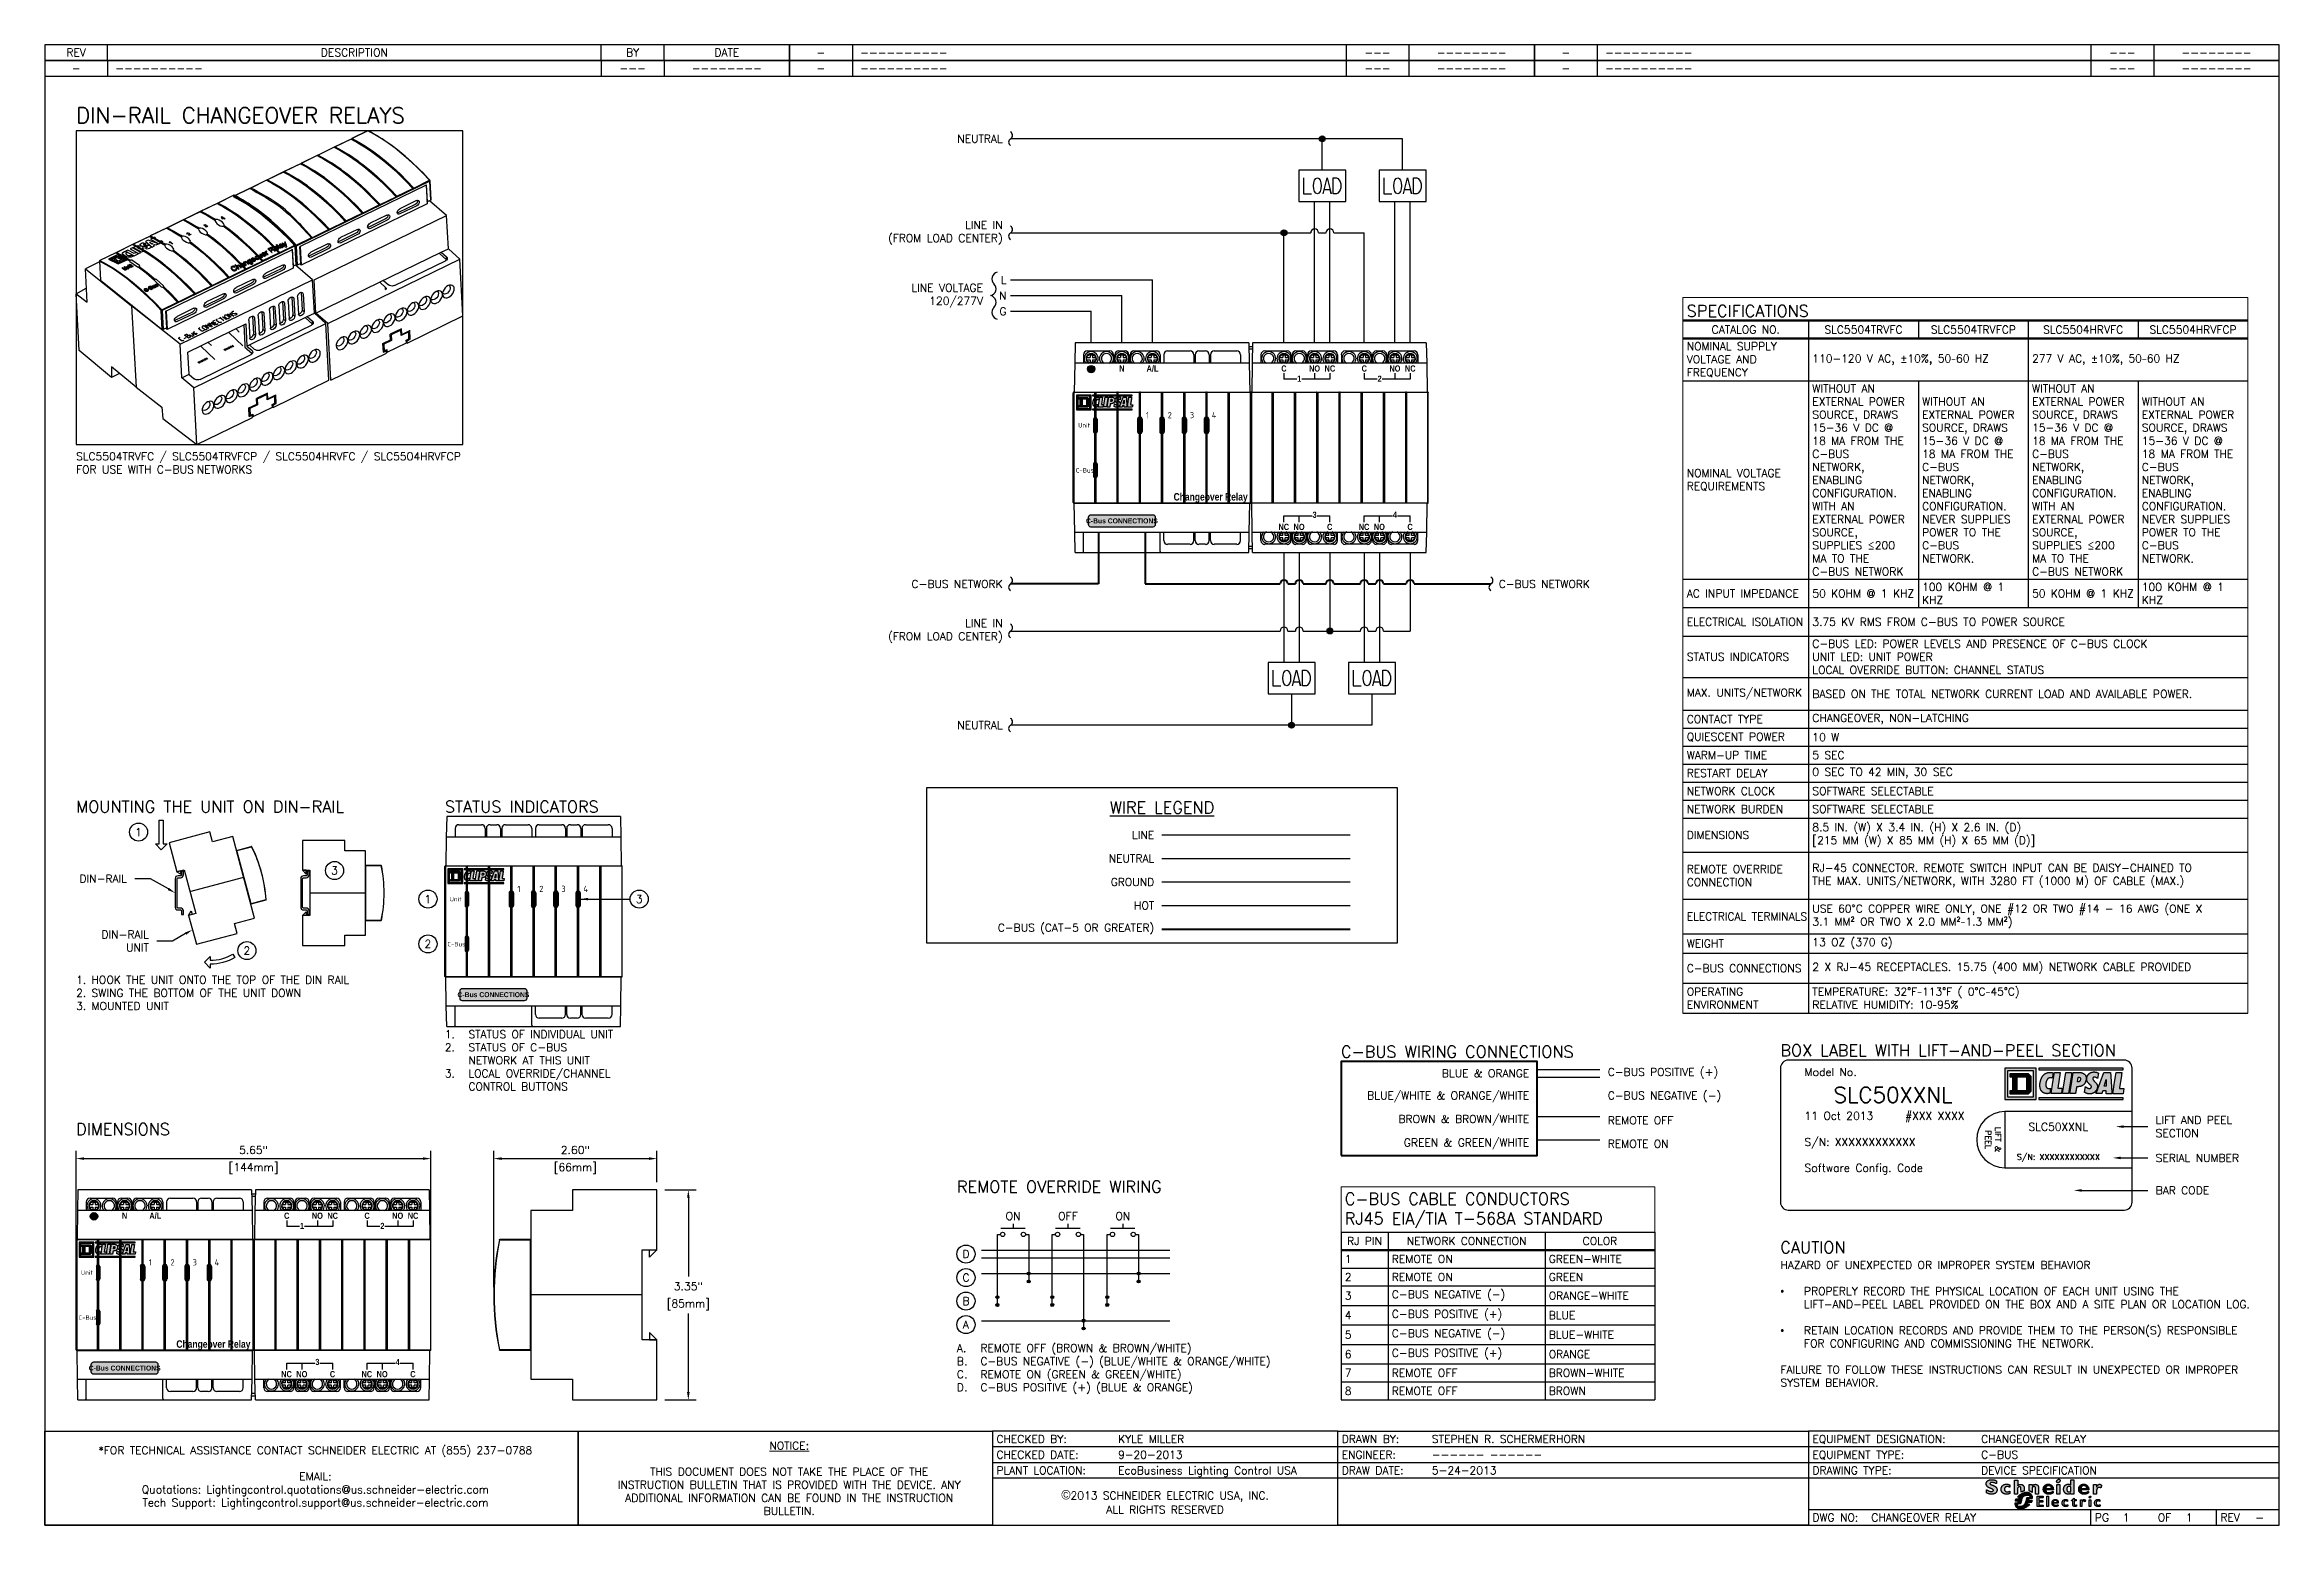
# Paper-space layout 'ARCH-D(24x36)' of a CAD drawing. Header units: inches. Extents: x 0.1 to 35.7, y 0.1 to 23.7.
import ezdxf
from ezdxf import colors
from ezdxf.entities.mleader import LeaderData, LeaderLine
from ezdxf.enums import TextEntityAlignment as Align
from ezdxf.math import Vec2, Vec3

# ---------------------------------------------------------------- set-up
doc = ezdxf.new("R2010")
doc.units = ezdxf.units.IN
doc.header["$MEASUREMENT"] = 0
for name, color, linetype in [('4 Channel', 7, 'Continuous'), ('ELEC-DEVICE', 7, 'Continuous'), ('ELEC-EQUIP', 7, 'Continuous'), ('SHEET-LEGEND', 7, 'Continuous'), ('SHEET-REV', 7, 'Continuous'), ('SHEET-TITLE', 7, 'Continuous'), ('TEXT-ANNO', 7, 'Continuous'), ('TEXT-DIMS', 7, 'Continuous'), ('TEXT-KNOTE', 7, 'Continuous'), ('WIRE-CONNECTION', 7, 'Continuous'), ('WIRE-DESCRIPTION', 7, 'Continuous'), ('WIRE-LOW-COMMON', 7, 'Continuous'), ('WIRE-PWR-GROUND', 3, 'Continuous'), ('WIRE-PWR-HOT', 1, 'Continuous'), ('WIRE-PWR-LINE', 7, 'Continuous'), ('WIRE-PWR-NEUTRAL', 8, 'Continuous'), ('WIRE-SYMBOLOGY', 7, 'Continuous'), ('WIRE-TWIST-BLUE-WHITE', 5, 'Continuous'), ('WIRE-TWIST-BROWN-WHITE', 25, 'Continuous'), ('WIRE-TWIST-GREEN-WHITE', 3, 'Continuous'), ('WIRE-TWIST-ORANGE-WHITE', 30, 'Continuous')]:
    doc.layers.add(name, color=color, linetype=linetype)
doc.layers.add('WIRE-COMM-CBUS', color=6, linetype='Continuous', lineweight=40)
doc.layers.add('X-NOPLOT', color=7, linetype='Continuous', plot=False)
doc.styles.add('1-4', font='romans.shx', dxfattribs={"height": 0.25})
doc.styles.add('1-8', font='romans.shx', dxfattribs={"height": 0.125})
doc.styles.add('3-16', font='romans.shx', dxfattribs={"height": 0.1875})
doc.styles.add('CBUS-STATUS', font='isocp.shx', dxfattribs={"bigfont": 'bigfont'})
doc.styles.add('CBUS-TEXT', font='ARIALNB.TTF')
doc.dimstyles.new('1-8 (ALT)', dxfattribs={"dimtxt": 0.125, "dimasz": 0.125, "dimexe": 0.125, "dimexo": 0.125, "dimgap": 0.0625, "dimtad": 1, "dimtih": 1, "dimtoh": 1, "dimzin": 0, "dimdsep": 46, "dimtxsty": '1-8', "dimcen": 0.125, "dimclrd": 256, "dimclre": 256, "dimclrt": 256, "dimadec": 0, "dimazin": 0, "dimtfac": 1, "dimtofl": 0, "dimtmove": 0, "dimatfit": 3, "dimfxl": 0, "dimfrac": 1, "dimtolj": 1, "dimtzin": 0, "dimlwd": -1, "dimlwe": -1, "dimarcsym": 0})

psp = doc.layouts.new('ARCH-D(24x36)')

# ---------------------------------------------------------------- texts
for s, insert, char_height, attachment_point, style in [('DIN-RAIL CHANGEOVER RELAYS', (0.575, 22.425), 0.25, 7, '1-4'), ('NEUTRAL', (15.337, 22.175), 0.125, 6, '1-8'), ('LINE IN\\P(FROM LOAD CENTER)', (15.337, 20.675), 0.125, 6, '1-8'), ('L', (15.399, 19.925), 0.125, 6, '1-8'), ('LINE VOLTAGE\\P120/277V', (15.024, 19.675), 0.125, 6, '1-8'), ('N', (15.399, 19.675), 0.125, 6, '1-8'), ('G', (15.399, 19.425), 0.125, 6, '1-8'), ('SLC5504TRVFC / SLC5504TRVFCP / SLC5504HRVFC / SLC5504HRVFCP\\PFOR USE WITH C-BUS{\\fArial|b0|i0|c0|p34; }NETWORKS ', (0.575, 17.175), 0.125, 1, '1-8'), ('C-BUS NETWORK', (15.337, 15.079), 0.125, 6, '1-8'), ('C-BUS NETWORK', (23.24, 15.079), 0.125, 4, '1-8'), ('LINE IN\\P(FROM LOAD CENTER)', (15.337, 14.329), 0.125, 6, '1-8'), ('NEUTRAL', (15.337, 12.829), 0.125, 6, '1-8')]:
    psp.add_mtext(s, dxfattribs=dict(insert=insert, char_height=char_height, attachment_point=attachment_point, style=style))
at = {"layer": 'SHEET-TITLE', "lineweight": 13, "char_height": 0.125, "attachment_point": 5, "style": '1-8'}
for s, insert, width in [('\\pl0.125;*FOR TECHNICAL ASSISTANCE CONTACT SCHNEIDER ELECTRIC AT (855) 237-0788 \\P \\PEMAIL: \\PQuotations: Lightingcontrol.quotations@us.schneider-electric.com \\P\\pt0.125;Tech Support: Lightingcontrol.support@us.schneider-electric.com\\P', (4.325, 0.834), 8.5), ('\\pl0.125;{\\LNOTICE:}\\P\\pt0.125;\\PTHIS DOCUMENT DOES NOT TAKE THE PLACE OF THE \\PINSTRUCTION BULLETIN THAT IS PROVIDED WITH THE DEVICE. ANY \\PADDITIONAL INFORMATION CAN BE FOUND IN THE INSTRUCTION \\PBULLETIN.\\P', (11.873, 0.825), 6.60327)]:
    psp.add_mtext(s, dxfattribs=dict(at, insert=insert, width=width))

# ---------------------------------------------------------------- blocks, each defined once
blk = doc.blocks.new('REV-BLOCK')
for p, q in [((1, -0.25), (1, 0)), ((8.867, -0.25), (8.867, 0)), ((9.867, -0.25), (9.867, 0))]:
    blk.add_line(p, q)
blk.add_lwpolyline([(0, -0.25), (11.867, -0.25), (11.867, 0), (0, 0)], close=True)
at = {"color": 7, "linetype": 'Continuous', "style": '1-8'}
for s, p in [('REV', (0.5, -0.125)), ('DESCRIPTION', (4.933, -0.125)), ('BY', (9.367, -0.125)), ('DATE', (10.867, -0.125))]:
    blk.add_text(s, height=0.125, rotation=0, dxfattribs=at).set_placement(p, align=Align.MIDDLE_CENTER)
blk = doc.blocks.new('REV-BLOCK-ATTR')
for p, q in [((1, 0), (1, -0.25)), ((8.867, 0), (8.867, -0.25)), ((9.867, 0), (9.867, -0.25))]:
    blk.add_line(p, q)
blk.add_lwpolyline([(0, -0.25), (11.867, -0.25), (11.867, 0), (0, 0)], close=True)
at = {"style": '1-8', "flags": 8}
for tag, p in [('REV', (0.5, -0.125)), ('BY', (9.367, -0.125)), ('DATE', (10.867, -0.125))]:
    blk.add_attdef(tag, text='', height=0.125, dxfattribs=at).set_placement(p, align=Align.MIDDLE_CENTER)
blk.add_attdef('DESC', text='', height=0.125, dxfattribs=at).set_placement((1.125, -0.125), align=Align.MIDDLE_LEFT)
blk = doc.blocks.new('LOGO-SCHNEIDER')
h = blk.add_hatch(color=256)
h.paths.add_polyline_path([(-0.916, 0.255), (-0.906, 0.252), (-0.899, 0.252), (-0.894, 0.25), (-0.889, 0.25), (-0.884, 0.248), (-0.881, 0.248), (-0.877, 0.246), (-0.874, 0.246), (-0.87, 0.244), (-0.867, 0.244), (-0.864, 0.241), (-0.861, 0.241), (-0.858, 0.239), (-0.856, 0.239), (-0.853, 0.237), (-0.85, 0.237), (-0.846, 0.234), (-0.846, 0.184), (-0.85, 0.184), (-0.855, 0.187), (-0.856, 0.188), (-0.86, 0.189), (-0.861, 0.19), (-0.864, 0.19), (-0.867, 0.192), (-0.87, 0.193), (-0.871, 0.194), (-0.876, 0.195), (-0.877, 0.196), (-0.882, 0.197), (-0.884, 0.199), (-0.889, 0.199), (-0.89, 0.201), (-0.896, 0.201), (-0.898, 0.203), (-0.905, 0.203), (-0.908, 0.205), (-0.928, 0.206), (-0.944, 0.205), (-0.946, 0.203), (-0.95, 0.202), (-0.952, 0.201), (-0.955, 0.2), (-0.961, 0.195), (-0.963, 0.186), (-0.962, 0.186), (-0.961, 0.18), (-0.96, 0.18), (-0.957, 0.175), (-0.956, 0.175), (-0.952, 0.171), (-0.951, 0.171), (-0.95, 0.17), (-0.948, 0.17), (-0.946, 0.168), (-0.944, 0.168), (-0.941, 0.165), (-0.939, 0.165), (-0.936, 0.163), (-0.933, 0.163), (-0.932, 0.162), (-0.93, 0.162), (-0.926, 0.16), (-0.925, 0.159), (-0.922, 0.159), (-0.919, 0.157), (-0.916, 0.157), (-0.913, 0.155), (-0.911, 0.155), (-0.907, 0.152), (-0.905, 0.152), (-0.902, 0.15), (-0.899, 0.15), (-0.896, 0.148), (-0.894, 0.148), (-0.892, 0.146), (-0.889, 0.146), (-0.887, 0.144), (-0.885, 0.144), (-0.882, 0.141), (-0.88, 0.141), (-0.878, 0.139), (-0.876, 0.139), (-0.874, 0.137), (-0.873, 0.137), (-0.871, 0.136), (-0.87, 0.136), (-0.867, 0.132), (-0.866, 0.132), (-0.862, 0.128), (-0.861, 0.128), (-0.859, 0.126), (-0.858, 0.126), (-0.856, 0.124), (-0.855, 0.124), (-0.855, 0.122), (-0.854, 0.122), (-0.849, 0.116), (-0.848, 0.114), (-0.847, 0.114), (-0.845, 0.11), (-0.844, 0.11), (-0.843, 0.107), (-0.843, 0.107), (-0.841, 0.102), (-0.841, 0.102), (-0.839, 0.097), (-0.838, 0.097), (-0.837, 0.094), (-0.837, 0.088), (-0.836, 0.088), (-0.835, 0.084), (-0.836, 0.06), (-0.837, 0.056), (-0.838, 0.05), (-0.839, 0.049), (-0.84, 0.045), (-0.843, 0.038), (-0.848, 0.031), (-0.851, 0.028), (-0.852, 0.025), (-0.856, 0.021), (-0.859, 0.02), (-0.86, 0.018), (-0.862, 0.017), (-0.866, 0.013), (-0.872, 0.01), (-0.876, 0.007), (-0.879, 0.007), (-0.881, 0.005), (-0.884, 0.005), (-0.885, 0.003), (-0.89, 0.002), (-0.893, 0.001), (-0.898, 0), (-0.899, -0.001), (-0.91, -0.003), (-0.914, -0.004), (-0.96, -0.003), (-0.961, -0.002), (-0.972, -0.001), (-0.973, 0), (-0.981, 0.001), (-0.983, 0.003), (-0.987, 0.003), (-0.989, 0.005), (-0.994, 0.006), (-0.995, 0.007), (-0.999, 0.008), (-1, 0.009), (-1.004, 0.01), (-1.006, 0.012), (-1.009, 0.012), (-1.01, 0.014), (-1.013, 0.014), (-1.014, 0.016), (-1.018, 0.017), (-1.019, 0.018), (-1.022, 0.019), (-1.024, 0.021), (-1.024, 0.075), (-1.023, 0.076), (-1.021, 0.076), (-1.019, 0.074), (-1.018, 0.074), (-1.015, 0.072), (-1.014, 0.072), (-1.013, 0.07), (-1.012, 0.07), (-1.009, 0.068), (-1.007, 0.068), (-1.004, 0.065), (-1.003, 0.065), (-1.001, 0.063), (-1, 0.063), (-0.998, 0.061), (-0.996, 0.061), (-0.994, 0.059), (-0.992, 0.059), (-0.989, 0.057), (-0.987, 0.057), (-0.985, 0.055), (-0.983, 0.055), (-0.98, 0.052), (-0.977, 0.052), (-0.974, 0.05), (-0.971, 0.05), (-0.969, 0.049), (-0.967, 0.049), (-0.96, 0.047), (-0.958, 0.046), (-0.951, 0.046), (-0.946, 0.045), (-0.925, 0.045), (-0.919, 0.046), (-0.917, 0.048), (-0.913, 0.049), (-0.913, 0.05), (-0.91, 0.051), (-0.905, 0.056), (-0.903, 0.06), (-0.902, 0.061), (-0.902, 0.071), (-0.905, 0.076), (-0.911, 0.082), (-0.916, 0.085), (-0.919, 0.086), (-0.924, 0.089), (-0.925, 0.09), (-0.929, 0.09), (-0.93, 0.092), (-0.935, 0.093), (-0.936, 0.094), (-0.94, 0.095), (-0.942, 0.096), (-0.946, 0.097), (-0.948, 0.099), (-0.952, 0.099), (-0.954, 0.101), (-0.958, 0.101), (-0.96, 0.103), (-0.964, 0.103), (-0.965, 0.105), (-0.97, 0.106), (-0.971, 0.107), (-0.974, 0.108), (-0.976, 0.109), (-0.979, 0.11), (-0.98, 0.112), (-0.983, 0.112), (-0.985, 0.114), (-0.988, 0.114), (-0.989, 0.116), (-0.991, 0.116), (-0.993, 0.118), (-0.995, 0.119), (-0.997, 0.121), (-0.999, 0.122), (-1.005, 0.127), (-1.007, 0.128), (-1.007, 0.129), (-1.009, 0.13), (-1.009, 0.131), (-1.011, 0.132), (-1.018, 0.14), (-1.02, 0.145), (-1.024, 0.151), (-1.024, 0.154), (-1.025, 0.155), (-1.027, 0.161), (-1.028, 0.163), (-1.028, 0.198), (-1.026, 0.202), (-1.025, 0.207), (-1.024, 0.208), (-1.023, 0.212), (-1.021, 0.213), (-1.02, 0.216), (-1.019, 0.218), (-1.018, 0.22), (-1.014, 0.224), (-1.013, 0.226), (-1.007, 0.232), (-1.003, 0.234), (-0.999, 0.238), (-0.997, 0.239), (-0.993, 0.241), (-0.99, 0.243), (-0.986, 0.245), (-0.981, 0.246), (-0.979, 0.248), (-0.975, 0.249), (-0.972, 0.25), (-0.967, 0.251), (-0.963, 0.252), (-0.955, 0.253), (-0.954, 0.254)])
h.paths.add_polyline_path([(-0.657, 0.174), (-0.649, 0.173), (-0.646, 0.172), (-0.64, 0.172), (-0.637, 0.171), (-0.635, 0.17), (-0.63, 0.17), (-0.626, 0.168), (-0.622, 0.168), (-0.618, 0.165), (-0.615, 0.165), (-0.612, 0.163), (-0.61, 0.163), (-0.609, 0.162), (-0.609, 0.121), (-0.613, 0.121), (-0.618, 0.124), (-0.622, 0.126), (-0.623, 0.127), (-0.627, 0.127), (-0.63, 0.129), (-0.636, 0.13), (-0.638, 0.131), (-0.655, 0.132), (-0.669, 0.131), (-0.67, 0.13), (-0.677, 0.128), (-0.678, 0.127), (-0.681, 0.126), (-0.683, 0.125), (-0.685, 0.124), (-0.688, 0.121), (-0.691, 0.12), (-0.692, 0.118), (-0.695, 0.115), (-0.699, 0.108), (-0.701, 0.103), (-0.704, 0.095), (-0.704, 0.074), (-0.703, 0.074), (-0.702, 0.069), (-0.701, 0.065), (-0.701, 0.065), (-0.699, 0.061), (-0.699, 0.061), (-0.697, 0.057), (-0.696, 0.057), (-0.695, 0.054), (-0.694, 0.054), (-0.693, 0.052), (-0.693, 0.052), (-0.689, 0.047), (-0.688, 0.047), (-0.688, 0.046), (-0.687, 0.046), (-0.684, 0.044), (-0.682, 0.044), (-0.68, 0.042), (-0.678, 0.042), (-0.675, 0.039), (-0.671, 0.039), (-0.667, 0.037), (-0.658, 0.037), (-0.653, 0.037), (-0.641, 0.038), (-0.638, 0.039), (-0.632, 0.04), (-0.631, 0.041), (-0.625, 0.042), (-0.622, 0.044), (-0.618, 0.044), (-0.617, 0.046), (-0.612, 0.046), (-0.611, 0.048), (-0.608, 0.048), (-0.606, 0.047), (-0.607, 0.008), (-0.611, 0.006), (-0.612, 0.005), (-0.617, 0.005), (-0.617, 0.003), (-0.624, 0.002), (-0.626, 0.001), (-0.632, 0), (-0.635, -0.001), (-0.643, -0.002), (-0.644, -0.003), (-0.686, -0.003), (-0.69, -0.001), (-0.697, -0.001), (-0.699, 0.001), (-0.704, 0.001), (-0.706, 0.003), (-0.711, 0.003), (-0.712, 0.005), (-0.715, 0.006), (-0.717, 0.007), (-0.72, 0.008), (-0.721, 0.009), (-0.724, 0.01), (-0.725, 0.012), (-0.727, 0.012), (-0.728, 0.014), (-0.731, 0.015), (-0.732, 0.017), (-0.733, 0.017), (-0.733, 0.018), (-0.737, 0.019), (-0.737, 0.02), (-0.738, 0.021), (-0.739, 0.022), (-0.74, 0.023), (-0.741, 0.025), (-0.743, 0.026), (-0.744, 0.028), (-0.746, 0.03), (-0.747, 0.032), (-0.749, 0.033), (-0.752, 0.039), (-0.756, 0.044), (-0.756, 0.047), (-0.757, 0.047), (-0.758, 0.052), (-0.76, 0.055), (-0.761, 0.059), (-0.762, 0.06), (-0.763, 0.071), (-0.764, 0.077), (-0.764, 0.097), (-0.763, 0.099), (-0.762, 0.108), (-0.76, 0.111), (-0.759, 0.115), (-0.758, 0.117), (-0.757, 0.121), (-0.753, 0.127), (-0.753, 0.129), (-0.748, 0.137), (-0.743, 0.143), (-0.741, 0.145), (-0.738, 0.149), (-0.737, 0.149), (-0.737, 0.15), (-0.734, 0.151), (-0.728, 0.156), (-0.721, 0.161), (-0.717, 0.163), (-0.714, 0.164), (-0.713, 0.165), (-0.709, 0.166), (-0.707, 0.168), (-0.703, 0.168), (-0.703, 0.169), (-0.696, 0.17), (-0.693, 0.172), (-0.683, 0.173), (-0.678, 0.174)])
h.paths.add_polyline_path([(-0.47, 0.249), (-0.468, 0.247), (-0.468, 0.146), (-0.466, 0.148), (-0.464, 0.15), (-0.459, 0.156), (-0.456, 0.157), (-0.452, 0.161), (-0.449, 0.162), (-0.449, 0.163), (-0.447, 0.164), (-0.445, 0.165), (-0.441, 0.167), (-0.436, 0.168), (-0.435, 0.169), (-0.429, 0.17), (-0.428, 0.171), (-0.403, 0.171), (-0.401, 0.169), (-0.396, 0.169), (-0.392, 0.167), (-0.39, 0.167), (-0.387, 0.165), (-0.385, 0.165), (-0.383, 0.163), (-0.381, 0.163), (-0.379, 0.161), (-0.378, 0.161), (-0.376, 0.159), (-0.375, 0.159), (-0.374, 0.157), (-0.373, 0.157), (-0.371, 0.154), (-0.37, 0.154), (-0.369, 0.152), (-0.368, 0.152), (-0.363, 0.146), (-0.363, 0.144), (-0.362, 0.144), (-0.36, 0.14), (-0.36, 0.14), (-0.358, 0.136), (-0.358, 0.136), (-0.356, 0.129), (-0.355, 0.129), (-0.354, 0.127), (-0.354, 0.12), (-0.353, 0.12), (-0.352, 0.112), (-0.353, 0.051), (-0.36, 0.049), (-0.369, 0.048), (-0.37, 0.047), (-0.378, 0.046), (-0.378, 0.045), (-0.384, 0.043), (-0.385, 0.042), (-0.39, 0.041), (-0.392, 0.04), (-0.395, 0.039), (-0.397, 0.037), (-0.4, 0.037), (-0.402, 0.035), (-0.404, 0.035), (-0.405, 0.034), (-0.408, 0.034), (-0.409, 0.103), (-0.41, 0.108), (-0.411, 0.113), (-0.412, 0.114), (-0.413, 0.118), (-0.415, 0.119), (-0.416, 0.122), (-0.42, 0.126), (-0.424, 0.128), (-0.425, 0.129), (-0.436, 0.13), (-0.445, 0.128), (-0.446, 0.127), (-0.449, 0.126), (-0.45, 0.124), (-0.453, 0.123), (-0.454, 0.122), (-0.455, 0.121), (-0.458, 0.119), (-0.459, 0.116), (-0.461, 0.116), (-0.462, 0.113), (-0.466, 0.109), (-0.469, 0.104), (-0.469, -0.002), (-0.47, -0.003), (-0.523, -0.003), (-0.524, -0.001), (-0.524, 0.248), (-0.523, 0.249)])
h.paths.add_polyline_path([(-0.148, 0.172), (-0.142, 0.17), (-0.135, 0.168), (-0.134, 0.167), (-0.132, 0.167), (-0.128, 0.165), (-0.126, 0.165), (-0.123, 0.162), (-0.122, 0.162), (-0.12, 0.161), (-0.119, 0.161), (-0.117, 0.159), (-0.116, 0.159), (-0.115, 0.156), (-0.114, 0.156), (-0.113, 0.154), (-0.111, 0.154), (-0.107, 0.149), (-0.104, 0.145), (-0.104, 0.145), (-0.103, 0.143), (-0.103, 0.143), (-0.101, 0.138), (-0.1, 0.138), (-0.099, 0.134), (-0.098, 0.134), (-0.097, 0.127), (-0.096, 0.127), (-0.095, 0.123), (-0.095, 0.114), (-0.094, 0.114), (-0.095, -0.002), (-0.096, -0.003), (-0.149, -0.003), (-0.15, 0), (-0.151, 0.11), (-0.152, 0.116), (-0.153, 0.118), (-0.154, 0.121), (-0.155, 0.122), (-0.156, 0.125), (-0.16, 0.129), (-0.163, 0.131), (-0.167, 0.132), (-0.168, 0.133), (-0.183, 0.133), (-0.186, 0.131), (-0.189, 0.13), (-0.19, 0.129), (-0.195, 0.125), (-0.198, 0.122), (-0.199, 0.122), (-0.2, 0.12), (-0.202, 0.119), (-0.203, 0.117), (-0.207, 0.113), (-0.21, 0.108), (-0.211, 0.027), (-0.214, 0.028), (-0.221, 0.035), (-0.223, 0.036), (-0.225, 0.037), (-0.228, 0.039), (-0.228, 0.04), (-0.23, 0.04), (-0.232, 0.042), (-0.235, 0.042), (-0.237, 0.044), (-0.241, 0.044), (-0.242, 0.046), (-0.247, 0.047), (-0.249, 0.048), (-0.257, 0.049), (-0.259, 0.05), (-0.266, 0.051), (-0.266, 0.168), (-0.211, 0.168), (-0.21, 0.167), (-0.21, 0.148), (-0.206, 0.152), (-0.204, 0.153), (-0.202, 0.156), (-0.198, 0.158), (-0.194, 0.161), (-0.192, 0.162), (-0.188, 0.165), (-0.184, 0.166), (-0.183, 0.167), (-0.179, 0.168), (-0.179, 0.169), (-0.171, 0.17), (-0.17, 0.171)])
h.paths.add_polyline_path([(0.285, 0.169), (0.286, 0.168), (0.286, -0.003), (0.231, -0.003), (0.231, 0.168), (0.232, 0.169)])
h.paths.add_polyline_path([(0.273, 0.262), (0.277, 0.26), (0.279, 0.26), (0.286, 0.255), (0.287, 0.252), (0.287, 0.252), (0.289, 0.248), (0.29, 0.248), (0.291, 0.245), (0.29, 0.234), (0.287, 0.227), (0.285, 0.222), (0.28, 0.215), (0.276, 0.211), (0.273, 0.21), (0.273, 0.209), (0.27, 0.208), (0.269, 0.206), (0.266, 0.205), (0.266, 0.204), (0.262, 0.204), (0.26, 0.202), (0.253, 0.201), (0.243, 0.201), (0.242, 0.202), (0.238, 0.202), (0.232, 0.207), (0.231, 0.21), (0.229, 0.212), (0.226, 0.22), (0.227, 0.227), (0.229, 0.233), (0.233, 0.242), (0.234, 0.242), (0.235, 0.244), (0.241, 0.251), (0.243, 0.252), (0.243, 0.253), (0.246, 0.254), (0.247, 0.256), (0.249, 0.256), (0.251, 0.258), (0.254, 0.258), (0.256, 0.26), (0.26, 0.261), (0.261, 0.262)])
h.paths.add_polyline_path([(0.457, 0.135), (0.439, 0.135), (0.438, 0.134), (0.432, 0.132), (0.43, 0.131), (0.428, 0.13), (0.426, 0.129), (0.424, 0.127), (0.421, 0.125), (0.42, 0.123), (0.417, 0.121), (0.416, 0.118), (0.415, 0.117), (0.414, 0.115), (0.413, 0.113), (0.412, 0.108), (0.411, 0.106), (0.409, 0.1), (0.408, 0.097), (0.408, 0.071), (0.409, 0.071), (0.409, 0.068), (0.41, 0.068), (0.411, 0.061), (0.412, 0.061), (0.413, 0.056), (0.414, 0.056), (0.415, 0.052), (0.416, 0.052), (0.418, 0.048), (0.419, 0.048), (0.421, 0.043), (0.423, 0.043), (0.426, 0.04), (0.427, 0.04), (0.431, 0.037), (0.433, 0.037), (0.437, 0.035), (0.442, 0.035), (0.453, 0.034), (0.459, 0.035), (0.461, 0.037), (0.464, 0.037), (0.465, 0.039), (0.468, 0.04), (0.477, 0.046), (0.478, 0.05), (0.477, 0.126), (0.474, 0.129), (0.472, 0.129), (0.47, 0.131), (0.467, 0.131), (0.465, 0.133), (0.459, 0.134)], flags=16)
h.paths.add_polyline_path([(0.532, 0.251), (0.533, 0.249), (0.533, -0.001), (0.531, -0.002), (0.478, -0.001), (0.477, 0.001), (0.478, 0.01), (0.474, 0.009), (0.473, 0.007), (0.47, 0.006), (0.469, 0.005), (0.467, 0.004), (0.465, 0.003), (0.462, 0.002), (0.461, 0), (0.457, 0), (0.455, -0.002), (0.45, -0.002), (0.449, -0.003), (0.416, -0.003), (0.412, -0.002), (0.408, -0.001), (0.406, 0), (0.401, 0.001), (0.4, 0.003), (0.397, 0.003), (0.395, 0.005), (0.393, 0.005), (0.387, 0.01), (0.383, 0.012), (0.38, 0.015), (0.38, 0.016), (0.378, 0.017), (0.378, 0.018), (0.376, 0.019), (0.376, 0.02), (0.374, 0.021), (0.373, 0.023), (0.371, 0.025), (0.37, 0.025), (0.369, 0.027), (0.368, 0.029), (0.367, 0.031), (0.363, 0.036), (0.363, 0.038), (0.362, 0.038), (0.361, 0.042), (0.359, 0.043), (0.358, 0.047), (0.357, 0.05), (0.356, 0.054), (0.355, 0.055), (0.354, 0.064), (0.352, 0.066), (0.352, 0.076), (0.352, 0.095), (0.353, 0.106), (0.355, 0.11), (0.356, 0.116), (0.357, 0.117), (0.357, 0.122), (0.359, 0.123), (0.36, 0.128), (0.361, 0.128), (0.362, 0.132), (0.363, 0.132), (0.364, 0.136), (0.366, 0.137), (0.369, 0.143), (0.373, 0.148), (0.374, 0.148), (0.375, 0.149), (0.376, 0.149), (0.377, 0.152), (0.379, 0.153), (0.38, 0.155), (0.381, 0.155), (0.381, 0.156), (0.383, 0.157), (0.385, 0.159), (0.387, 0.16), (0.392, 0.163), (0.394, 0.163), (0.395, 0.165), (0.399, 0.166), (0.404, 0.168), (0.405, 0.169), (0.409, 0.17), (0.412, 0.172), (0.419, 0.172), (0.42, 0.173), (0.449, 0.173), (0.45, 0.172), (0.453, 0.172), (0.461, 0.171), (0.462, 0.169), (0.465, 0.169), (0.468, 0.167), (0.471, 0.167), (0.474, 0.165), (0.476, 0.165), (0.477, 0.165), (0.478, 0.25), (0.479, 0.251)])
h.paths.add_polyline_path([(1, 0.172), (1.005, 0.169), (1.007, 0.169), (1.01, 0.167), (1.012, 0.167), (1.014, 0.165), (1.016, 0.165), (1.018, 0.163), (1.02, 0.163), (1.021, 0.161), (1.023, 0.161), (1.026, 0.158), (1.028, 0.158), (1.028, 0.145), (1.026, 0.144), (1.025, 0.139), (1.024, 0.137), (1.023, 0.133), (1.021, 0.13), (1.02, 0.123), (1.018, 0.118), (1.017, 0.117), (1.017, 0.112), (1.014, 0.107), (1.011, 0.108), (1.01, 0.109), (1.007, 0.11), (1.003, 0.112), (1.002, 0.114), (0.999, 0.114), (0.998, 0.116), (0.993, 0.117), (0.992, 0.118), (0.985, 0.118), (0.976, 0.118), (0.971, 0.117), (0.967, 0.115), (0.961, 0.11), (0.956, 0.104), (0.955, 0.101), (0.952, 0.098), (0.951, 0.095), (0.948, 0.09), (0.946, 0.086), (0.945, 0.086), (0.944, 0.081), (0.943, 0.081), (0.943, 0.077), (0.941, 0.075), (0.94, 0.071), (0.939, -0.002), (0.938, -0.003), (0.885, -0.003), (0.883, -0.001), (0.884, 0.168), (0.885, 0.169), (0.938, 0.169), (0.939, 0.168), (0.94, 0.125), (0.942, 0.126), (0.943, 0.13), (0.948, 0.139), (0.951, 0.144), (0.956, 0.15), (0.957, 0.153), (0.965, 0.161), (0.967, 0.162), (0.971, 0.165), (0.973, 0.166), (0.979, 0.169), (0.982, 0.17), (0.986, 0.172)])
h = blk.add_hatch(color=256)
h.paths.add_polyline_path([(-0.245, -0.028), (-0.327, -0.029), (-0.329, -0.031), (-0.339, -0.032), (-0.342, -0.034), (-0.347, -0.035), (-0.35, -0.037), (-0.353, -0.038), (-0.355, -0.04), (-0.358, -0.041), (-0.361, -0.043), (-0.364, -0.045), (-0.371, -0.049), (-0.372, -0.052), (-0.376, -0.055), (-0.377, -0.057), (-0.379, -0.057), (-0.38, -0.061), (-0.382, -0.063), (-0.384, -0.065), (-0.385, -0.066), (-0.387, -0.071), (-0.389, -0.073), (-0.389, -0.076), (-0.391, -0.078), (-0.392, -0.084), (-0.394, -0.086), (-0.395, -0.095), (-0.397, -0.1), (-0.397, -0.107), (-0.4, -0.112), (-0.4, -0.12), (-0.403, -0.123), (-0.403, -0.133), (-0.405, -0.136), (-0.406, -0.144), (-0.408, -0.149), (-0.409, -0.157), (-0.411, -0.158), (-0.412, -0.167), (-0.417, -0.173), (-0.422, -0.176), (-0.469, -0.177), (-0.47, -0.184), (-0.472, -0.188), (-0.473, -0.196), (-0.475, -0.199), (-0.476, -0.207), (-0.478, -0.21), (-0.477, -0.217), (-0.398, -0.215), (-0.389, -0.214), (-0.385, -0.212), (-0.379, -0.211), (-0.379, -0.21), (-0.371, -0.208), (-0.369, -0.206), (-0.366, -0.205), (-0.363, -0.203), (-0.361, -0.202), (-0.358, -0.2), (-0.355, -0.199), (-0.338, -0.184), (-0.336, -0.18), (-0.332, -0.176), (-0.332, -0.173), (-0.329, -0.17), (-0.329, -0.165), (-0.326, -0.163), (-0.326, -0.155), (-0.324, -0.151), (-0.323, -0.143), (-0.321, -0.14), (-0.32, -0.133), (-0.318, -0.129), (-0.317, -0.121), (-0.316, -0.12), (-0.313, -0.109), (-0.312, -0.107), (-0.311, -0.099), (-0.31, -0.098), (-0.308, -0.086), (-0.306, -0.085), (-0.305, -0.078), (-0.303, -0.074), (-0.303, -0.068), (-0.297, -0.065), (-0.252, -0.064), (-0.25, -0.052), (-0.248, -0.049), (-0.247, -0.039), (-0.245, -0.036)], flags=16)
h.paths.add_polyline_path([(-0.439, -0.054), (-0.449, -0.083), (-0.452, -0.092), (-0.502, -0.093), (-0.505, -0.097), (-0.507, -0.103), (-0.508, -0.103), (-0.509, -0.107), (-0.51, -0.108), (-0.512, -0.113), (-0.514, -0.115), (-0.514, -0.122), (-0.458, -0.122), (-0.469, -0.162), (-0.518, -0.162), (-0.518, -0.176), (-0.517, -0.18), (-0.515, -0.193), (-0.514, -0.194), (-0.513, -0.2), (-0.511, -0.202), (-0.509, -0.209), (-0.506, -0.215), (-0.504, -0.219), (-0.5, -0.225), (-0.498, -0.228), (-0.495, -0.23), (-0.493, -0.233), (-0.49, -0.235), (-0.49, -0.236), (-0.488, -0.237), (-0.483, -0.242), (-0.476, -0.246), (-0.474, -0.248), (-0.47, -0.249), (-0.469, -0.251), (-0.464, -0.252), (-0.462, -0.254), (-0.457, -0.255), (-0.455, -0.257), (-0.448, -0.258), (-0.445, -0.26), (-0.432, -0.261), (-0.43, -0.262), (-0.407, -0.262), (-0.4, -0.262), (-0.384, -0.26), (-0.382, -0.259), (-0.373, -0.258), (-0.369, -0.256), (-0.363, -0.255), (-0.36, -0.253), (-0.352, -0.251), (-0.351, -0.25), (-0.346, -0.249), (-0.344, -0.247), (-0.339, -0.246), (-0.337, -0.244), (-0.333, -0.243), (-0.327, -0.24), (-0.325, -0.238), (-0.321, -0.238), (-0.32, -0.236), (-0.316, -0.235), (-0.315, -0.233), (-0.311, -0.232), (-0.31, -0.23), (-0.306, -0.229), (-0.304, -0.227), (-0.301, -0.226), (-0.301, -0.225), (-0.293, -0.22), (-0.28, -0.21), (-0.277, -0.208), (-0.276, -0.206), (-0.272, -0.204), (-0.27, -0.201), (-0.267, -0.199), (-0.254, -0.186), (-0.296, -0.186), (-0.282, -0.147), (-0.218, -0.147), (-0.217, -0.142), (-0.215, -0.14), (-0.214, -0.136), (-0.212, -0.134), (-0.211, -0.13), (-0.21, -0.129), (-0.209, -0.126), (-0.206, -0.121), (-0.208, -0.117), (-0.274, -0.117), (-0.264, -0.079), (-0.202, -0.078), (-0.202, -0.063), (-0.203, -0.055), (-0.204, -0.055), (-0.205, -0.046), (-0.206, -0.042), (-0.207, -0.042), (-0.208, -0.036), (-0.212, -0.027), (-0.213, -0.027), (-0.216, -0.019), (-0.226, -0.007), (-0.226, -0.007), (-0.228, -0.004), (-0.232, -0.001), (-0.243, 0.008), (-0.251, 0.013), (-0.253, 0.013), (-0.257, 0.016), (-0.26, 0.016), (-0.264, 0.019), (-0.268, 0.019), (-0.273, 0.021), (-0.279, 0.021), (-0.282, 0.023), (-0.289, 0.024), (-0.33, 0.024), (-0.332, 0.022), (-0.342, 0.021), (-0.347, 0.019), (-0.354, 0.019), (-0.358, 0.016), (-0.363, 0.016), (-0.366, 0.013), (-0.374, 0.012), (-0.374, 0.011), (-0.381, 0.009), (-0.381, 0.008), (-0.386, 0.007), (-0.388, 0.005), (-0.394, 0.003), (-0.395, 0.002), (-0.397, 0.001), (-0.4, -0.001), (-0.403, -0.002), (-0.405, -0.004), (-0.408, -0.005), (-0.41, -0.007), (-0.413, -0.008), (-0.418, -0.011), (-0.425, -0.015), (-0.428, -0.018), (-0.431, -0.019), (-0.435, -0.023), (-0.438, -0.025), (-0.444, -0.03), (-0.447, -0.031), (-0.447, -0.033), (-0.45, -0.035), (-0.453, -0.037), (-0.453, -0.039), (-0.457, -0.042), (-0.46, -0.043), (-0.469, -0.053)])
h = blk.add_hatch(color=256)
h.paths.add_polyline_path([(0.09, 0.149), (0.073, 0.148), (0.068, 0.145), (0.061, 0.145), (0.059, 0.142), (0.054, 0.14), (0.051, 0.138), (0.05, 0.138), (0.05, 0.136), (0.046, 0.134), (0.046, 0.132), (0.043, 0.131), (0.042, 0.128), (0.038, 0.122), (0.034, 0.114), (0.032, 0.104), (0.03, 0.101), (0.031, 0.096), (0.135, 0.097), (0.135, 0.105), (0.133, 0.107), (0.131, 0.116), (0.13, 0.117), (0.128, 0.123), (0.122, 0.132), (0.118, 0.134), (0.118, 0.136), (0.116, 0.136), (0.116, 0.138), (0.112, 0.14), (0.109, 0.142), (0.104, 0.144), (0.103, 0.145), (0.092, 0.147)], flags=16)
h.paths.add_polyline_path([(0.04, 0.045), (0.041, 0.041), (0.041, 0.04), (0.042, 0.04), (0.048, 0.033), (0.049, 0.033), (0.05, 0.031), (0.051, 0.031), (0.053, 0.029), (0.056, 0.029), (0.058, 0.027), (0.06, 0.027), (0.064, 0.025), (0.068, 0.025), (0.072, 0.023), (0.075, 0.023), (0.113, 0.023), (0.115, 0.024), (0.124, 0.025), (0.125, 0.027), (0.13, 0.027), (0.132, 0.029), (0.136, 0.029), (0.138, 0.031), (0.142, 0.031), (0.143, 0.033), (0.147, 0.034), (0.148, 0.035), (0.151, 0.036), (0.152, 0.037), (0.154, 0.038), (0.158, 0.041), (0.16, 0.042), (0.165, 0.045), (0.165, 0.019), (0.16, 0.015), (0.158, 0.014), (0.154, 0.012), (0.152, 0.011), (0.151, 0.009), (0.148, 0.009), (0.147, 0.007), (0.143, 0.007), (0.142, 0.005), (0.138, 0.005), (0.136, 0.003), (0.132, 0.002), (0.13, 0.001), (0.125, 0), (0.124, -0.001), (0.115, -0.002), (0.113, -0.003), (0.067, -0.003), (0.064, -0.001), (0.057, -0.001), (0.053, 0.001), (0.048, 0.001), (0.047, 0.003), (0.042, 0.003), (0.041, 0.005), (0.036, 0.006), (0.036, 0.007), (0.033, 0.008), (0.024, 0.013), (0.016, 0.02), (0.008, 0.028), (0.007, 0.03), (0.001, 0.038), (0, 0.04), (-0.002, 0.042), (-0.002, 0.045), (-0.004, 0.046), (-0.005, 0.05), (-0.006, 0.051), (-0.006, 0.055), (-0.008, 0.057), (-0.009, 0.063), (-0.01, 0.066), (-0.011, 0.076), (-0.011, 0.093), (-0.01, 0.104), (-0.008, 0.107), (-0.008, 0.113), (-0.006, 0.115), (-0.005, 0.119), (-0.003, 0.123), (-0.003, 0.125), (-0.002, 0.126), (-0.001, 0.13), (0.001, 0.131), (0.002, 0.133), (0.003, 0.135), (0.004, 0.137), (0.008, 0.141), (0.009, 0.143), (0.017, 0.152), (0.02, 0.153), (0.024, 0.157), (0.025, 0.157), (0.025, 0.158), (0.028, 0.159), (0.029, 0.161), (0.032, 0.162), (0.033, 0.163), (0.036, 0.164), (0.041, 0.167), (0.046, 0.168), (0.046, 0.169), (0.053, 0.17), (0.055, 0.172), (0.063, 0.172), (0.064, 0.174), (0.089, 0.174), (0.097, 0.172), (0.105, 0.171), (0.107, 0.17), (0.11, 0.17), (0.113, 0.168), (0.116, 0.168), (0.12, 0.165), (0.122, 0.165), (0.123, 0.163), (0.124, 0.163), (0.127, 0.161), (0.128, 0.161), (0.129, 0.159), (0.13, 0.159), (0.14, 0.152), (0.147, 0.145), (0.148, 0.143), (0.149, 0.143), (0.153, 0.137), (0.153, 0.137), (0.155, 0.133), (0.155, 0.133), (0.161, 0.122), (0.161, 0.119), (0.162, 0.119), (0.165, 0.109), (0.166, 0.103), (0.166, 0.103), (0.167, 0.099), (0.168, 0.086), (0.168, 0.086), (0.168, 0.076), (0.167, 0.075), (0.031, 0.074), (0.033, 0.064), (0.033, 0.064), (0.035, 0.058), (0.035, 0.058), (0.037, 0.051), (0.038, 0.051), (0.039, 0.045)])
h = blk.add_hatch(color=256)
h.paths.add_polyline_path([(0.719, 0.148), (0.704, 0.148), (0.692, 0.144), (0.684, 0.14), (0.676, 0.133), (0.671, 0.127), (0.665, 0.117), (0.664, 0.11), (0.662, 0.107), (0.662, 0.097), (0.663, 0.097), (0.665, 0.096), (0.765, 0.097), (0.763, 0.113), (0.76, 0.116), (0.759, 0.12), (0.758, 0.121), (0.755, 0.127), (0.746, 0.138), (0.74, 0.141), (0.733, 0.145), (0.725, 0.146)], flags=16)
h.paths.add_polyline_path([(0.67, 0.045), (0.671, 0.041), (0.672, 0.04), (0.673, 0.04), (0.679, 0.033), (0.68, 0.033), (0.681, 0.031), (0.682, 0.031), (0.684, 0.029), (0.686, 0.029), (0.688, 0.027), (0.691, 0.027), (0.694, 0.025), (0.699, 0.025), (0.702, 0.023), (0.705, 0.023), (0.743, 0.023), (0.745, 0.024), (0.755, 0.025), (0.756, 0.027), (0.761, 0.027), (0.763, 0.029), (0.767, 0.029), (0.769, 0.031), (0.772, 0.031), (0.774, 0.033), (0.777, 0.034), (0.779, 0.035), (0.781, 0.036), (0.783, 0.037), (0.785, 0.038), (0.789, 0.041), (0.791, 0.042), (0.796, 0.045), (0.795, 0.019), (0.791, 0.015), (0.789, 0.014), (0.785, 0.012), (0.783, 0.011), (0.781, 0.009), (0.779, 0.009), (0.777, 0.007), (0.774, 0.007), (0.772, 0.005), (0.769, 0.005), (0.767, 0.003), (0.763, 0.002), (0.761, 0.001), (0.756, 0), (0.755, -0.001), (0.745, -0.002), (0.743, -0.003), (0.697, -0.003), (0.694, -0.001), (0.687, -0.001), (0.684, 0.001), (0.679, 0.001), (0.677, 0.003), (0.673, 0.003), (0.671, 0.005), (0.667, 0.006), (0.666, 0.007), (0.663, 0.008), (0.655, 0.013), (0.646, 0.02), (0.638, 0.028), (0.637, 0.03), (0.631, 0.038), (0.631, 0.04), (0.629, 0.042), (0.628, 0.045), (0.627, 0.046), (0.626, 0.05), (0.625, 0.051), (0.624, 0.055), (0.622, 0.057), (0.622, 0.063), (0.62, 0.066), (0.62, 0.076), (0.62, 0.093), (0.621, 0.104), (0.622, 0.107), (0.623, 0.113), (0.625, 0.115), (0.625, 0.119), (0.627, 0.123), (0.628, 0.125), (0.629, 0.126), (0.63, 0.13), (0.632, 0.131), (0.632, 0.133), (0.634, 0.135), (0.635, 0.137), (0.638, 0.141), (0.639, 0.143), (0.648, 0.152), (0.65, 0.153), (0.655, 0.157), (0.656, 0.157), (0.656, 0.158), (0.658, 0.159), (0.66, 0.161), (0.662, 0.162), (0.664, 0.163), (0.667, 0.164), (0.671, 0.167), (0.676, 0.168), (0.677, 0.169), (0.683, 0.17), (0.686, 0.172), (0.694, 0.172), (0.695, 0.174), (0.72, 0.174), (0.728, 0.172), (0.736, 0.171), (0.737, 0.17), (0.741, 0.17), (0.744, 0.168), (0.746, 0.168), (0.751, 0.165), (0.752, 0.165), (0.754, 0.163), (0.755, 0.163), (0.757, 0.161), (0.759, 0.161), (0.76, 0.159), (0.761, 0.159), (0.771, 0.152), (0.778, 0.145), (0.779, 0.143), (0.78, 0.143), (0.783, 0.137), (0.784, 0.137), (0.786, 0.133), (0.786, 0.133), (0.791, 0.122), (0.792, 0.119), (0.793, 0.119), (0.796, 0.109), (0.796, 0.103), (0.797, 0.103), (0.798, 0.099), (0.799, 0.086), (0.799, 0.086), (0.799, 0.076), (0.797, 0.075), (0.662, 0.074), (0.663, 0.064), (0.664, 0.064), (0.665, 0.058), (0.666, 0.058), (0.668, 0.051), (0.668, 0.051), (0.67, 0.045)])
h = blk.add_hatch(color=256)
h.paths.add_polyline_path([(-0.017, -0.041), (-0.015, -0.042), (-0.015, -0.066), (-0.017, -0.068), (-0.091, -0.068), (-0.091, -0.119), (-0.09, -0.119), (-0.088, -0.119), (-0.019, -0.119), (-0.017, -0.121), (-0.018, -0.146), (-0.091, -0.147), (-0.091, -0.199), (-0.015, -0.199), (-0.013, -0.2), (-0.013, -0.225), (-0.121, -0.225), (-0.121, -0.042)])
h.paths.add_polyline_path([(0.079, -0.041), (0.081, -0.042), (0.08, -0.225), (0.053, -0.225), (0.053, -0.042)])
h.paths.add_polyline_path([(0.401, -0.098), (0.406, -0.101), (0.41, -0.101), (0.414, -0.104), (0.418, -0.104), (0.422, -0.108), (0.422, -0.134), (0.418, -0.134), (0.409, -0.128), (0.403, -0.126), (0.402, -0.125), (0.393, -0.123), (0.378, -0.124), (0.373, -0.125), (0.371, -0.127), (0.368, -0.128), (0.361, -0.135), (0.359, -0.138), (0.358, -0.138), (0.357, -0.143), (0.355, -0.144), (0.355, -0.149), (0.353, -0.154), (0.353, -0.172), (0.354, -0.172), (0.356, -0.18), (0.357, -0.18), (0.36, -0.186), (0.361, -0.186), (0.361, -0.188), (0.362, -0.188), (0.363, -0.191), (0.365, -0.191), (0.367, -0.193), (0.368, -0.193), (0.372, -0.196), (0.374, -0.196), (0.378, -0.199), (0.384, -0.199), (0.398, -0.199), (0.407, -0.198), (0.408, -0.197), (0.415, -0.195), (0.416, -0.194), (0.424, -0.192), (0.425, -0.193), (0.425, -0.218), (0.422, -0.22), (0.417, -0.22), (0.414, -0.222), (0.407, -0.223), (0.405, -0.225), (0.372, -0.225), (0.369, -0.222), (0.363, -0.222), (0.361, -0.22), (0.357, -0.218), (0.35, -0.215), (0.348, -0.214), (0.348, -0.212), (0.343, -0.21), (0.335, -0.2), (0.333, -0.195), (0.33, -0.191), (0.329, -0.189), (0.328, -0.184), (0.326, -0.18), (0.325, -0.169), (0.325, -0.154), (0.327, -0.142), (0.329, -0.14), (0.329, -0.134), (0.334, -0.126), (0.338, -0.121), (0.339, -0.118), (0.344, -0.112), (0.347, -0.11), (0.351, -0.106), (0.354, -0.106), (0.355, -0.104), (0.359, -0.103), (0.362, -0.101), (0.367, -0.1), (0.371, -0.098)])
h.paths.add_polyline_path([(0.539, -0.075), (0.54, -0.1), (0.577, -0.1), (0.577, -0.124), (0.539, -0.124), (0.54, -0.189), (0.541, -0.189), (0.543, -0.196), (0.544, -0.196), (0.547, -0.198), (0.549, -0.198), (0.551, -0.2), (0.564, -0.199), (0.571, -0.198), (0.573, -0.196), (0.576, -0.195), (0.578, -0.193), (0.583, -0.193), (0.583, -0.216), (0.579, -0.219), (0.575, -0.22), (0.573, -0.222), (0.567, -0.223), (0.562, -0.225), (0.54, -0.224), (0.539, -0.223), (0.533, -0.221), (0.531, -0.219), (0.528, -0.219), (0.524, -0.215), (0.523, -0.213), (0.522, -0.213), (0.52, -0.21), (0.519, -0.21), (0.518, -0.206), (0.516, -0.204), (0.515, -0.199), (0.513, -0.194), (0.513, -0.124), (0.492, -0.124), (0.492, -0.118), (0.516, -0.095), (0.518, -0.094), (0.522, -0.091), (0.522, -0.09), (0.524, -0.089), (0.525, -0.086), (0.526, -0.086), (0.527, -0.084), (0.529, -0.084), (0.53, -0.082), (0.533, -0.08), (0.533, -0.079), (0.534, -0.079), (0.535, -0.075)])
h.paths.add_polyline_path([(0.721, -0.101), (0.725, -0.104), (0.727, -0.104), (0.731, -0.107), (0.733, -0.107), (0.74, -0.113), (0.742, -0.118), (0.74, -0.119), (0.738, -0.124), (0.734, -0.128), (0.733, -0.132), (0.731, -0.133), (0.731, -0.136), (0.729, -0.138), (0.725, -0.137), (0.723, -0.135), (0.722, -0.135), (0.721, -0.133), (0.718, -0.131), (0.717, -0.13), (0.713, -0.129), (0.712, -0.127), (0.697, -0.127), (0.695, -0.129), (0.692, -0.131), (0.686, -0.136), (0.685, -0.14), (0.683, -0.141), (0.682, -0.145), (0.68, -0.148), (0.678, -0.156), (0.678, -0.225), (0.651, -0.225), (0.651, -0.104), (0.654, -0.102), (0.675, -0.102), (0.678, -0.104), (0.678, -0.125), (0.68, -0.125), (0.681, -0.121), (0.683, -0.12), (0.688, -0.112), (0.693, -0.107), (0.698, -0.104), (0.704, -0.101)])
h.paths.add_polyline_path([(0.833, -0.102), (0.836, -0.104), (0.836, -0.225), (0.809, -0.225), (0.809, -0.104), (0.812, -0.102)])
h.paths.add_polyline_path([(0.829, -0.04), (0.834, -0.043), (0.834, -0.045), (0.836, -0.045), (0.837, -0.047), (0.836, -0.057), (0.834, -0.06), (0.831, -0.065), (0.823, -0.07), (0.813, -0.07), (0.808, -0.066), (0.806, -0.058), (0.809, -0.051), (0.811, -0.049), (0.811, -0.047), (0.814, -0.046), (0.814, -0.045), (0.817, -0.043), (0.819, -0.041)])
h.paths.add_polyline_path([(0.978, -0.098), (0.984, -0.101), (0.988, -0.101), (0.992, -0.104), (0.995, -0.104), (0.999, -0.106), (0.999, -0.134), (0.995, -0.134), (0.991, -0.13), (0.987, -0.129), (0.986, -0.127), (0.982, -0.127), (0.98, -0.125), (0.973, -0.123), (0.955, -0.124), (0.95, -0.126), (0.945, -0.129), (0.937, -0.136), (0.935, -0.14), (0.933, -0.145), (0.932, -0.146), (0.931, -0.154), (0.931, -0.173), (0.932, -0.173), (0.933, -0.178), (0.933, -0.178), (0.935, -0.183), (0.936, -0.183), (0.938, -0.188), (0.94, -0.188), (0.941, -0.191), (0.942, -0.191), (0.944, -0.193), (0.945, -0.193), (0.947, -0.195), (0.948, -0.195), (0.949, -0.196), (0.952, -0.196), (0.956, -0.199), (0.963, -0.199), (0.975, -0.199), (0.984, -0.198), (0.987, -0.196), (0.992, -0.195), (0.995, -0.193), (1, -0.193), (1.002, -0.193), (1.002, -0.218), (1, -0.22), (0.995, -0.22), (0.992, -0.222), (0.984, -0.223), (0.982, -0.225), (0.95, -0.225), (0.946, -0.222), (0.941, -0.222), (0.938, -0.22), (0.935, -0.219), (0.933, -0.217), (0.929, -0.216), (0.925, -0.212), (0.921, -0.21), (0.918, -0.208), (0.916, -0.204), (0.914, -0.203), (0.913, -0.2), (0.911, -0.198), (0.91, -0.194), (0.908, -0.193), (0.908, -0.189), (0.906, -0.189), (0.904, -0.179), (0.903, -0.176), (0.904, -0.146), (0.906, -0.142), (0.907, -0.135), (0.91, -0.129), (0.911, -0.128), (0.912, -0.123), (0.914, -0.122), (0.918, -0.115), (0.925, -0.109), (0.928, -0.108), (0.933, -0.104), (0.937, -0.103), (0.94, -0.101), (0.946, -0.1), (0.948, -0.098)])
h = blk.add_hatch(color=256)
h.paths.add_polyline_path([(0.206, -0.115), (0.188, -0.117), (0.178, -0.122), (0.17, -0.129), (0.168, -0.133), (0.164, -0.14), (0.161, -0.149), (0.159, -0.153), (0.16, -0.153), (0.244, -0.154), (0.243, -0.147), (0.241, -0.137), (0.239, -0.136), (0.237, -0.13), (0.234, -0.128), (0.232, -0.124), (0.226, -0.121), (0.218, -0.116)], flags=16)
h.paths.add_polyline_path([(0.181, -0.202), (0.183, -0.204), (0.188, -0.205), (0.191, -0.207), (0.224, -0.207), (0.225, -0.206), (0.232, -0.205), (0.239, -0.201), (0.245, -0.199), (0.247, -0.197), (0.25, -0.197), (0.254, -0.193), (0.254, -0.211), (0.25, -0.214), (0.247, -0.215), (0.245, -0.217), (0.239, -0.219), (0.232, -0.222), (0.225, -0.223), (0.224, -0.225), (0.191, -0.225), (0.188, -0.222), (0.183, -0.222), (0.176, -0.218), (0.174, -0.216), (0.168, -0.212), (0.165, -0.21), (0.165, -0.209), (0.163, -0.208), (0.162, -0.206), (0.159, -0.203), (0.158, -0.203), (0.157, -0.199), (0.155, -0.197), (0.154, -0.195), (0.153, -0.194), (0.151, -0.188), (0.149, -0.186), (0.149, -0.18), (0.147, -0.177), (0.146, -0.165), (0.146, -0.151), (0.147, -0.14), (0.149, -0.138), (0.15, -0.132), (0.152, -0.13), (0.153, -0.127), (0.155, -0.125), (0.156, -0.121), (0.157, -0.121), (0.158, -0.118), (0.16, -0.117), (0.162, -0.114), (0.166, -0.111), (0.166, -0.11), (0.169, -0.108), (0.171, -0.106), (0.174, -0.105), (0.179, -0.102), (0.185, -0.1), (0.187, -0.099), (0.216, -0.098), (0.227, -0.102), (0.228, -0.104), (0.23, -0.104), (0.234, -0.107), (0.236, -0.107), (0.236, -0.109), (0.238, -0.109), (0.239, -0.112), (0.24, -0.112), (0.242, -0.114), (0.243, -0.114), (0.244, -0.118), (0.246, -0.118), (0.247, -0.122), (0.248, -0.122), (0.252, -0.13), (0.253, -0.135), (0.253, -0.135), (0.255, -0.138), (0.255, -0.146), (0.256, -0.146), (0.257, -0.164), (0.256, -0.166), (0.163, -0.167), (0.163, -0.172), (0.164, -0.172), (0.166, -0.179), (0.167, -0.179), (0.169, -0.185), (0.17, -0.185), (0.174, -0.191), (0.174, -0.191), (0.177, -0.197), (0.178, -0.197)])
for p, q in [((-0.397, 0.001), (-0.4, -0.001)), ((-0.395, 0.002), (-0.397, 0.001)), ((-0.394, 0.003), (-0.395, 0.002)), ((-0.388, 0.005), (-0.394, 0.003)), ((-0.386, 0.007), (-0.388, 0.005)), ((-0.381, 0.008), (-0.386, 0.007)), ((-0.374, 0.011), (-0.381, 0.009)), ((-0.381, 0.009), (-0.381, 0.008)), ((-0.366, 0.013), (-0.374, 0.012)), ((-0.374, 0.012), (-0.374, 0.011)), ((-0.363, 0.016), (-0.366, 0.013)), ((-0.358, 0.016), (-0.363, 0.016)), ((-0.354, 0.019), (-0.358, 0.016)), ((-0.347, 0.019), (-0.354, 0.019)), ((-0.342, 0.021), (-0.347, 0.019)), ((-0.332, 0.022), (-0.342, 0.021)), ((-0.33, 0.024), (-0.332, 0.022)), ((-0.289, 0.024), (-0.33, 0.024)), ((-0.282, 0.023), (-0.289, 0.024)), ((-0.279, 0.021), (-0.282, 0.023)), ((-0.273, 0.021), (-0.279, 0.021)), ((-0.268, 0.019), (-0.273, 0.021)), ((-0.264, 0.019), (-0.268, 0.019)), ((-0.26, 0.016), (-0.264, 0.019)), ((-0.257, 0.016), (-0.26, 0.016)), ((-0.253, 0.013), (-0.257, 0.016)), ((-0.251, 0.013), (-0.253, 0.013)), ((-0.243, 0.008), (-0.251, 0.013)), ((-0.232, -0.001), (-0.243, 0.008)), ((-0.011, 0.093), (-0.01, 0.104)), ((-0.011, 0.076), (-0.011, 0.093)), ((-0.01, 0.066), (-0.011, 0.076)), ((-0.01, 0.104), (-0.008, 0.107)), ((-0.009, 0.063), (-0.01, 0.066)), ((-0.008, 0.057), (-0.009, 0.063)), ((-0.008, 0.113), (-0.006, 0.115)), ((-0.008, 0.107), (-0.008, 0.113)), ((-0.006, 0.055), (-0.008, 0.057)), ((-0.006, 0.115), (-0.005, 0.119)), ((-0.006, 0.051), (-0.006, 0.055)), ((-0.005, 0.05), (-0.006, 0.051)), ((-0.005, 0.119), (-0.003, 0.123)), ((-0.004, 0.046), (-0.005, 0.05)), ((-0.002, 0.045), (-0.004, 0.046)), ((-0.003, 0.125), (-0.002, 0.126)), ((-0.003, 0.123), (-0.003, 0.125)), ((-0.002, 0.126), (-0.001, 0.13)), ((-0.002, 0.042), (-0.002, 0.045)), ((0, 0.04), (-0.002, 0.042)), ((-0.001, 0.13), (0.001, 0.131)), ((0.001, 0.038), (0, 0.04)), ((0.001, 0.131), (0.002, 0.133)), ((0.007, 0.03), (0.001, 0.038)), ((0.002, 0.133), (0.003, 0.135)), ((0.003, 0.135), (0.004, 0.137)), ((0.004, 0.137), (0.008, 0.141)), ((0.008, 0.028), (0.007, 0.03)), ((0.008, 0.141), (0.009, 0.143)), ((0.016, 0.02), (0.008, 0.028)), ((0.009, 0.143), (0.017, 0.152)), ((0.024, 0.013), (0.016, 0.02)), ((0.017, 0.152), (0.02, 0.153)), ((0.02, 0.153), (0.024, 0.157)), ((0.024, 0.157), (0.025, 0.157)), ((0.033, 0.008), (0.024, 0.013)), ((0.025, 0.158), (0.028, 0.159)), ((0.025, 0.157), (0.025, 0.158)), ((0.028, 0.159), (0.029, 0.161)), ((0.029, 0.161), (0.032, 0.162)), ((0.167, 0.075), (0.031, 0.074)), ((0.031, 0.074), (0.033, 0.064)), ((0.032, 0.162), (0.033, 0.163)), ((0.033, 0.163), (0.036, 0.164)), ((0.033, 0.064), (0.033, 0.064)), ((0.033, 0.064), (0.035, 0.058)), ((0.036, 0.007), (0.033, 0.008)), ((0.035, 0.058), (0.035, 0.058)), ((0.035, 0.058), (0.037, 0.051)), ((0.036, 0.164), (0.041, 0.167)), ((0.036, 0.006), (0.036, 0.007)), ((0.041, 0.005), (0.036, 0.006)), ((0.037, 0.051), (0.038, 0.051)), ((0.038, 0.051), (0.039, 0.045)), ((0.039, 0.045), (0.04, 0.045)), ((0.04, 0.045), (0.041, 0.041)), ((0.041, 0.167), (0.046, 0.168)), ((0.041, 0.041), (0.041, 0.04)), ((0.041, 0.04), (0.042, 0.04)), ((0.042, 0.003), (0.041, 0.005)), ((0.042, 0.04), (0.048, 0.033)), ((0.047, 0.003), (0.042, 0.003)), ((0.046, 0.169), (0.053, 0.17)), ((0.046, 0.168), (0.046, 0.169)), ((0.048, 0.001), (0.047, 0.003)), ((0.048, 0.033), (0.049, 0.033)), ((0.053, 0.001), (0.048, 0.001)), ((0.049, 0.033), (0.05, 0.031)), ((0.05, 0.031), (0.051, 0.031)), ((0.051, 0.031), (0.053, 0.029)), ((0.053, 0.17), (0.055, 0.172)), ((0.053, 0.029), (0.056, 0.029)), ((0.057, -0.001), (0.053, 0.001)), ((0.055, 0.172), (0.063, 0.172)), ((0.056, 0.029), (0.058, 0.027)), ((0.058, 0.027), (0.06, 0.027)), ((0.06, 0.027), (0.064, 0.025)), ((0.063, 0.172), (0.064, 0.174)), ((0.064, 0.174), (0.089, 0.174)), ((0.064, 0.025), (0.068, 0.025)), ((0.068, 0.025), (0.072, 0.023)), ((0.072, 0.023), (0.075, 0.023)), ((0.113, 0.023), (0.075, 0.023)), ((0.089, 0.174), (0.097, 0.172)), ((0.097, 0.172), (0.105, 0.171)), ((0.105, 0.171), (0.107, 0.17)), ((0.107, 0.17), (0.11, 0.17)), ((0.11, 0.17), (0.113, 0.168)), ((0.113, 0.168), (0.116, 0.168)), ((0.115, 0.024), (0.113, 0.023)), ((0.124, 0.025), (0.115, 0.024)), ((0.116, 0.168), (0.12, 0.165)), ((0.12, 0.165), (0.122, 0.165)), ((0.122, 0.165), (0.123, 0.163)), ((0.123, 0.163), (0.124, 0.163)), ((0.124, 0.163), (0.127, 0.161)), ((0.125, 0.027), (0.124, 0.025)), ((0.125, 0), (0.124, -0.001)), ((0.13, 0.027), (0.125, 0.027)), ((0.13, 0.001), (0.125, 0)), ((0.127, 0.161), (0.128, 0.161)), ((0.128, 0.161), (0.129, 0.159)), ((0.129, 0.159), (0.13, 0.159)), ((0.13, 0.159), (0.14, 0.152)), ((0.132, 0.029), (0.13, 0.027)), ((0.132, 0.002), (0.13, 0.001)), ((0.136, 0.029), (0.132, 0.029)), ((0.136, 0.003), (0.132, 0.002)), ((0.138, 0.031), (0.136, 0.029)), ((0.138, 0.005), (0.136, 0.003)), ((0.142, 0.031), (0.138, 0.031)), ((0.142, 0.005), (0.138, 0.005)), ((0.14, 0.152), (0.147, 0.145)), ((0.143, 0.033), (0.142, 0.031)), ((0.143, 0.007), (0.142, 0.005)), ((0.147, 0.034), (0.143, 0.033)), ((0.147, 0.007), (0.143, 0.007)), ((0.147, 0.145), (0.148, 0.143)), ((0.148, 0.035), (0.147, 0.034)), ((0.148, 0.009), (0.147, 0.007)), ((0.148, 0.143), (0.149, 0.143)), ((0.151, 0.036), (0.148, 0.035)), ((0.151, 0.009), (0.148, 0.009)), ((0.149, 0.143), (0.153, 0.137)), ((0.152, 0.037), (0.151, 0.036)), ((0.152, 0.011), (0.151, 0.009)), ((0.154, 0.038), (0.152, 0.037)), ((0.154, 0.012), (0.152, 0.011)), ((0.153, 0.137), (0.153, 0.137)), ((0.153, 0.137), (0.155, 0.133)), ((0.158, 0.041), (0.154, 0.038)), ((0.158, 0.014), (0.154, 0.012)), ((0.155, 0.133), (0.155, 0.133)), ((0.155, 0.133), (0.161, 0.122)), ((0.16, 0.042), (0.158, 0.041)), ((0.16, 0.015), (0.158, 0.014)), ((0.165, 0.045), (0.16, 0.042)), ((0.165, 0.019), (0.16, 0.015)), ((0.161, 0.122), (0.161, 0.119)), ((0.161, 0.119), (0.162, 0.119)), ((0.162, 0.119), (0.165, 0.109)), ((0.165, 0.109), (0.166, 0.103)), ((0.165, 0.045), (0.165, 0.019)), ((0.166, 0.103), (0.166, 0.103)), ((0.166, 0.103), (0.167, 0.099)), ((0.167, 0.099), (0.168, 0.086)), ((0.168, 0.076), (0.167, 0.075)), ((0.168, 0.086), (0.168, 0.086)), ((0.168, 0.086), (0.168, 0.076)), ((0.62, 0.093), (0.621, 0.104)), ((0.62, 0.076), (0.62, 0.093)), ((0.62, 0.066), (0.62, 0.076)), ((0.622, 0.063), (0.62, 0.066)), ((0.621, 0.104), (0.622, 0.107)), ((0.622, 0.107), (0.623, 0.113)), ((0.622, 0.057), (0.622, 0.063)), ((0.624, 0.055), (0.622, 0.057)), ((0.623, 0.113), (0.625, 0.115)), ((0.625, 0.051), (0.624, 0.055)), ((0.625, 0.119), (0.627, 0.123)), ((0.625, 0.115), (0.625, 0.119)), ((0.626, 0.05), (0.625, 0.051)), ((0.627, 0.046), (0.626, 0.05)), ((0.627, 0.123), (0.628, 0.125)), ((0.628, 0.045), (0.627, 0.046)), ((0.628, 0.125), (0.629, 0.126)), ((0.629, 0.042), (0.628, 0.045)), ((0.629, 0.126), (0.63, 0.13)), ((0.631, 0.04), (0.629, 0.042)), ((0.63, 0.13), (0.632, 0.131)), ((0.631, 0.038), (0.631, 0.04)), ((0.637, 0.03), (0.631, 0.038)), ((0.632, 0.133), (0.634, 0.135)), ((0.632, 0.131), (0.632, 0.133)), ((0.634, 0.135), (0.635, 0.137)), ((0.635, 0.137), (0.638, 0.141)), ((0.638, 0.028), (0.637, 0.03)), ((0.638, 0.141), (0.639, 0.143)), ((0.646, 0.02), (0.638, 0.028)), ((0.639, 0.143), (0.648, 0.152)), ((0.655, 0.013), (0.646, 0.02)), ((0.648, 0.152), (0.65, 0.153)), ((0.65, 0.153), (0.655, 0.157)), ((0.655, 0.157), (0.656, 0.157)), ((0.663, 0.008), (0.655, 0.013)), ((0.656, 0.158), (0.658, 0.159)), ((0.656, 0.157), (0.656, 0.158)), ((0.658, 0.159), (0.66, 0.161)), ((0.66, 0.161), (0.662, 0.162)), ((0.662, 0.162), (0.664, 0.163)), ((0.797, 0.075), (0.662, 0.074)), ((0.662, 0.074), (0.663, 0.064)), ((0.663, 0.064), (0.664, 0.064)), ((0.666, 0.007), (0.663, 0.008)), ((0.664, 0.163), (0.667, 0.164)), ((0.664, 0.064), (0.665, 0.058)), ((0.665, 0.058), (0.666, 0.058)), ((0.666, 0.058), (0.668, 0.051)), ((0.667, 0.006), (0.666, 0.007)), ((0.667, 0.164), (0.671, 0.167)), ((0.671, 0.005), (0.667, 0.006)), ((0.668, 0.051), (0.668, 0.051)), ((0.668, 0.051), (0.67, 0.045)), ((0.67, 0.045), (0.67, 0.045)), ((0.67, 0.045), (0.671, 0.041)), ((0.671, 0.167), (0.676, 0.168)), ((0.671, 0.041), (0.672, 0.04)), ((0.673, 0.003), (0.671, 0.005)), ((0.672, 0.04), (0.673, 0.04)), ((0.673, 0.04), (0.679, 0.033)), ((0.677, 0.003), (0.673, 0.003)), ((0.676, 0.168), (0.677, 0.169)), ((0.677, 0.169), (0.683, 0.17)), ((0.679, 0.001), (0.677, 0.003)), ((0.679, 0.033), (0.68, 0.033)), ((0.684, 0.001), (0.679, 0.001)), ((0.68, 0.033), (0.681, 0.031)), ((0.681, 0.031), (0.682, 0.031)), ((0.682, 0.031), (0.684, 0.029)), ((0.683, 0.17), (0.686, 0.172)), ((0.684, 0.029), (0.686, 0.029)), ((0.687, -0.001), (0.684, 0.001)), ((0.686, 0.172), (0.694, 0.172)), ((0.686, 0.029), (0.688, 0.027)), ((0.688, 0.027), (0.691, 0.027)), ((0.691, 0.027), (0.694, 0.025)), ((0.694, 0.172), (0.695, 0.174)), ((0.694, 0.025), (0.699, 0.025)), ((0.695, 0.174), (0.72, 0.174)), ((0.699, 0.025), (0.702, 0.023)), ((0.702, 0.023), (0.705, 0.023)), ((0.743, 0.023), (0.705, 0.023)), ((0.72, 0.174), (0.728, 0.172)), ((0.728, 0.172), (0.736, 0.171)), ((0.736, 0.171), (0.737, 0.17)), ((0.737, 0.17), (0.741, 0.17)), ((0.741, 0.17), (0.744, 0.168)), ((0.745, 0.024), (0.743, 0.023)), ((0.744, 0.168), (0.746, 0.168)), ((0.755, 0.025), (0.745, 0.024)), ((0.746, 0.168), (0.751, 0.165)), ((0.751, 0.165), (0.752, 0.165)), ((0.752, 0.165), (0.754, 0.163)), ((0.754, 0.163), (0.755, 0.163)), ((0.755, 0.163), (0.757, 0.161)), ((0.756, 0.027), (0.755, 0.025)), ((0.756, 0), (0.755, -0.001)), ((0.761, 0.027), (0.756, 0.027)), ((0.761, 0.001), (0.756, 0)), ((0.757, 0.161), (0.759, 0.161)), ((0.759, 0.161), (0.76, 0.159)), ((0.76, 0.159), (0.761, 0.159)), ((0.761, 0.159), (0.771, 0.152)), ((0.763, 0.029), (0.761, 0.027)), ((0.763, 0.002), (0.761, 0.001)), ((0.767, 0.029), (0.763, 0.029)), ((0.767, 0.003), (0.763, 0.002)), ((0.769, 0.031), (0.767, 0.029)), ((0.769, 0.005), (0.767, 0.003)), ((0.772, 0.031), (0.769, 0.031)), ((0.772, 0.005), (0.769, 0.005)), ((0.771, 0.152), (0.778, 0.145)), ((0.774, 0.033), (0.772, 0.031)), ((0.774, 0.007), (0.772, 0.005)), ((0.777, 0.034), (0.774, 0.033)), ((0.777, 0.007), (0.774, 0.007)), ((0.779, 0.035), (0.777, 0.034)), ((0.779, 0.009), (0.777, 0.007)), ((0.778, 0.145), (0.779, 0.143)), ((0.779, 0.143), (0.78, 0.143)), ((0.781, 0.036), (0.779, 0.035)), ((0.781, 0.009), (0.779, 0.009)), ((0.78, 0.143), (0.783, 0.137)), ((0.783, 0.037), (0.781, 0.036)), ((0.783, 0.011), (0.781, 0.009)), ((0.783, 0.137), (0.784, 0.137)), ((0.785, 0.038), (0.783, 0.037)), ((0.785, 0.012), (0.783, 0.011)), ((0.784, 0.137), (0.786, 0.133)), ((0.789, 0.041), (0.785, 0.038)), ((0.789, 0.014), (0.785, 0.012)), ((0.786, 0.133), (0.786, 0.133)), ((0.786, 0.133), (0.791, 0.122)), ((0.791, 0.042), (0.789, 0.041)), ((0.791, 0.015), (0.789, 0.014)), ((0.791, 0.122), (0.792, 0.119)), ((0.796, 0.045), (0.791, 0.042)), ((0.795, 0.019), (0.791, 0.015)), ((0.792, 0.119), (0.793, 0.119)), ((0.793, 0.119), (0.796, 0.109)), ((0.796, 0.045), (0.795, 0.019)), ((0.796, 0.109), (0.796, 0.103)), ((0.796, 0.103), (0.797, 0.103)), ((0.797, 0.103), (0.798, 0.099)), ((0.799, 0.076), (0.797, 0.075)), ((0.798, 0.099), (0.799, 0.086)), ((0.799, 0.086), (0.799, 0.086)), ((0.799, 0.086), (0.799, 0.076)), ((-0.469, -0.162), (-0.518, -0.162)), ((-0.518, -0.162), (-0.518, -0.176)), ((-0.518, -0.176), (-0.517, -0.18)), ((-0.517, -0.18), (-0.515, -0.193)), ((-0.515, -0.193), (-0.514, -0.194)), ((-0.512, -0.113), (-0.514, -0.115)), ((-0.514, -0.115), (-0.514, -0.122)), ((-0.514, -0.122), (-0.458, -0.122)), ((-0.514, -0.194), (-0.513, -0.2)), ((-0.513, -0.2), (-0.511, -0.202)), ((-0.51, -0.108), (-0.512, -0.113)), ((-0.511, -0.202), (-0.509, -0.209)), ((-0.509, -0.107), (-0.51, -0.108)), ((-0.508, -0.103), (-0.509, -0.107)), ((-0.509, -0.209), (-0.506, -0.215)), ((-0.507, -0.103), (-0.508, -0.103)), ((-0.505, -0.097), (-0.507, -0.103)), ((-0.506, -0.215), (-0.504, -0.219)), ((-0.502, -0.093), (-0.505, -0.097)), ((-0.504, -0.219), (-0.5, -0.225)), ((-0.452, -0.092), (-0.502, -0.093)), ((-0.5, -0.225), (-0.498, -0.228)), ((-0.498, -0.228), (-0.495, -0.23)), ((-0.495, -0.23), (-0.493, -0.233)), ((-0.493, -0.233), (-0.49, -0.235)), ((-0.49, -0.235), (-0.49, -0.236)), ((-0.49, -0.236), (-0.488, -0.237)), ((-0.488, -0.237), (-0.483, -0.242)), ((-0.483, -0.242), (-0.476, -0.246)), ((-0.476, -0.246), (-0.474, -0.248)), ((-0.474, -0.248), (-0.47, -0.249)), ((-0.47, -0.249), (-0.469, -0.251)), ((-0.46, -0.043), (-0.469, -0.053)), ((-0.469, -0.053), (-0.439, -0.054)), ((-0.458, -0.122), (-0.469, -0.162)), ((-0.469, -0.251), (-0.464, -0.252)), ((-0.464, -0.252), (-0.462, -0.254)), ((-0.462, -0.254), (-0.457, -0.255)), ((-0.457, -0.042), (-0.46, -0.043)), ((-0.453, -0.039), (-0.457, -0.042)), ((-0.457, -0.255), (-0.455, -0.257)), ((-0.455, -0.257), (-0.448, -0.258)), ((-0.45, -0.035), (-0.453, -0.037)), ((-0.453, -0.037), (-0.453, -0.039)), ((-0.452, -0.092), (-0.449, -0.083)), ((-0.447, -0.033), (-0.45, -0.035)), ((-0.439, -0.054), (-0.449, -0.083)), ((-0.448, -0.258), (-0.445, -0.26)), ((-0.444, -0.03), (-0.447, -0.031)), ((-0.447, -0.031), (-0.447, -0.033)), ((-0.445, -0.26), (-0.432, -0.261)), ((-0.438, -0.025), (-0.444, -0.03)), ((-0.435, -0.023), (-0.438, -0.025)), ((-0.431, -0.019), (-0.435, -0.023)), ((-0.432, -0.261), (-0.43, -0.262)), ((-0.428, -0.018), (-0.431, -0.019)), ((-0.43, -0.262), (-0.407, -0.262)), ((-0.425, -0.015), (-0.428, -0.018)), ((-0.418, -0.011), (-0.425, -0.015)), ((-0.413, -0.008), (-0.418, -0.011)), ((-0.41, -0.007), (-0.413, -0.008)), ((-0.408, -0.005), (-0.41, -0.007)), ((-0.405, -0.004), (-0.408, -0.005)), ((-0.407, -0.262), (-0.4, -0.262)), ((-0.403, -0.002), (-0.405, -0.004)), ((-0.4, -0.001), (-0.403, -0.002)), ((-0.4, -0.262), (-0.384, -0.26)), ((-0.384, -0.26), (-0.382, -0.259)), ((-0.382, -0.259), (-0.373, -0.258)), ((-0.373, -0.258), (-0.369, -0.256)), ((-0.369, -0.256), (-0.363, -0.255)), ((-0.363, -0.255), (-0.36, -0.253)), ((-0.36, -0.253), (-0.352, -0.251)), ((-0.352, -0.251), (-0.351, -0.25)), ((-0.351, -0.25), (-0.346, -0.249)), ((-0.346, -0.249), (-0.344, -0.247)), ((-0.344, -0.247), (-0.339, -0.246)), ((-0.339, -0.246), (-0.337, -0.244)), ((-0.337, -0.244), (-0.333, -0.243)), ((-0.333, -0.243), (-0.327, -0.24)), ((-0.327, -0.24), (-0.325, -0.238)), ((-0.325, -0.238), (-0.321, -0.238)), ((-0.321, -0.238), (-0.32, -0.236)), ((-0.32, -0.236), (-0.316, -0.235)), ((-0.316, -0.235), (-0.315, -0.233)), ((-0.315, -0.233), (-0.311, -0.232)), ((-0.311, -0.232), (-0.31, -0.23)), ((-0.31, -0.23), (-0.306, -0.229)), ((-0.306, -0.229), (-0.304, -0.227)), ((-0.304, -0.227), (-0.301, -0.226)), ((-0.301, -0.225), (-0.293, -0.22)), ((-0.301, -0.226), (-0.301, -0.225)), ((-0.296, -0.186), (-0.282, -0.147)), ((-0.254, -0.186), (-0.296, -0.186)), ((-0.293, -0.22), (-0.28, -0.21)), ((-0.282, -0.147), (-0.218, -0.147)), ((-0.28, -0.21), (-0.277, -0.208)), ((-0.277, -0.208), (-0.276, -0.206)), ((-0.276, -0.206), (-0.272, -0.204)), ((-0.274, -0.117), (-0.264, -0.079)), ((-0.208, -0.117), (-0.274, -0.117)), ((-0.272, -0.204), (-0.27, -0.201)), ((-0.27, -0.201), (-0.267, -0.199)), ((-0.267, -0.199), (-0.254, -0.186)), ((-0.264, -0.079), (-0.202, -0.078)), ((-0.228, -0.004), (-0.232, -0.001)), ((-0.226, -0.007), (-0.228, -0.004)), ((-0.216, -0.019), (-0.226, -0.007)), ((-0.226, -0.007), (-0.226, -0.007)), ((-0.218, -0.147), (-0.217, -0.142)), ((-0.217, -0.142), (-0.215, -0.14)), ((-0.213, -0.027), (-0.216, -0.019)), ((-0.215, -0.14), (-0.214, -0.136)), ((-0.214, -0.136), (-0.212, -0.134)), ((-0.212, -0.027), (-0.213, -0.027)), ((-0.208, -0.036), (-0.212, -0.027)), ((-0.212, -0.134), (-0.211, -0.13)), ((-0.211, -0.13), (-0.21, -0.129)), ((-0.21, -0.129), (-0.209, -0.126)), ((-0.209, -0.126), (-0.206, -0.121)), ((-0.207, -0.042), (-0.208, -0.036)), ((-0.206, -0.121), (-0.208, -0.117)), ((-0.206, -0.042), (-0.207, -0.042)), ((-0.205, -0.046), (-0.206, -0.042)), ((-0.204, -0.055), (-0.205, -0.046)), ((-0.203, -0.055), (-0.204, -0.055)), ((-0.202, -0.063), (-0.203, -0.055)), ((-0.202, -0.078), (-0.202, -0.063)), ((0.064, -0.001), (0.057, -0.001)), ((0.067, -0.003), (0.064, -0.001)), ((0.113, -0.003), (0.067, -0.003)), ((0.115, -0.002), (0.113, -0.003)), ((0.124, -0.001), (0.115, -0.002)), ((0.146, -0.151), (0.147, -0.14)), ((0.146, -0.165), (0.146, -0.151)), ((0.147, -0.177), (0.146, -0.165)), ((0.147, -0.14), (0.149, -0.138)), ((0.149, -0.18), (0.147, -0.177)), ((0.149, -0.138), (0.15, -0.132)), ((0.149, -0.186), (0.149, -0.18)), ((0.151, -0.188), (0.149, -0.186)), ((0.15, -0.132), (0.152, -0.13)), ((0.153, -0.194), (0.151, -0.188)), ((0.152, -0.13), (0.153, -0.127)), ((0.153, -0.127), (0.155, -0.125)), ((0.154, -0.195), (0.153, -0.194)), ((0.155, -0.197), (0.154, -0.195)), ((0.155, -0.125), (0.156, -0.121)), ((0.157, -0.199), (0.155, -0.197)), ((0.156, -0.121), (0.157, -0.121)), ((0.157, -0.121), (0.158, -0.118)), ((0.158, -0.203), (0.157, -0.199)), ((0.158, -0.118), (0.16, -0.117)), ((0.159, -0.203), (0.158, -0.203)), ((0.162, -0.206), (0.159, -0.203)), ((0.16, -0.117), (0.162, -0.114)), ((0.162, -0.114), (0.166, -0.111)), ((0.163, -0.208), (0.162, -0.206)), ((0.256, -0.166), (0.163, -0.167)), ((0.163, -0.167), (0.163, -0.172)), ((0.163, -0.172), (0.164, -0.172)), ((0.165, -0.209), (0.163, -0.208)), ((0.164, -0.172), (0.166, -0.179)), ((0.165, -0.21), (0.165, -0.209)), ((0.168, -0.212), (0.165, -0.21)), ((0.166, -0.11), (0.169, -0.108)), ((0.166, -0.111), (0.166, -0.11)), ((0.166, -0.179), (0.167, -0.179)), ((0.167, -0.179), (0.169, -0.185)), ((0.174, -0.216), (0.168, -0.212)), ((0.169, -0.108), (0.171, -0.106)), ((0.169, -0.185), (0.17, -0.185)), ((0.17, -0.185), (0.174, -0.191)), ((0.171, -0.106), (0.174, -0.105)), ((0.174, -0.105), (0.179, -0.102)), ((0.174, -0.191), (0.174, -0.191)), ((0.174, -0.191), (0.177, -0.197)), ((0.176, -0.218), (0.174, -0.216)), ((0.183, -0.222), (0.176, -0.218)), ((0.177, -0.197), (0.178, -0.197)), ((0.178, -0.197), (0.181, -0.202)), ((0.179, -0.102), (0.185, -0.1)), ((0.181, -0.202), (0.183, -0.204)), ((0.188, -0.205), (0.183, -0.204)), ((0.188, -0.222), (0.183, -0.222)), ((0.185, -0.1), (0.187, -0.099)), ((0.187, -0.099), (0.216, -0.098)), ((0.191, -0.207), (0.188, -0.205)), ((0.191, -0.225), (0.188, -0.222)), ((0.224, -0.207), (0.191, -0.207)), ((0.224, -0.225), (0.191, -0.225)), ((0.216, -0.098), (0.227, -0.102)), ((0.225, -0.206), (0.224, -0.207)), ((0.225, -0.223), (0.224, -0.225)), ((0.232, -0.205), (0.225, -0.206)), ((0.232, -0.222), (0.225, -0.223)), ((0.227, -0.102), (0.228, -0.104)), ((0.228, -0.104), (0.23, -0.104)), ((0.23, -0.104), (0.234, -0.107)), ((0.239, -0.201), (0.232, -0.205)), ((0.239, -0.219), (0.232, -0.222)), ((0.234, -0.107), (0.236, -0.107)), ((0.236, -0.107), (0.236, -0.109)), ((0.236, -0.109), (0.238, -0.109)), ((0.238, -0.109), (0.239, -0.112)), ((0.239, -0.112), (0.24, -0.112)), ((0.245, -0.199), (0.239, -0.201)), ((0.245, -0.217), (0.239, -0.219)), ((0.24, -0.112), (0.242, -0.114)), ((0.242, -0.114), (0.243, -0.114)), ((0.243, -0.114), (0.244, -0.118)), ((0.244, -0.118), (0.246, -0.118)), ((0.247, -0.197), (0.245, -0.199)), ((0.247, -0.215), (0.245, -0.217)), ((0.246, -0.118), (0.247, -0.122)), ((0.247, -0.122), (0.248, -0.122)), ((0.25, -0.197), (0.247, -0.197)), ((0.25, -0.214), (0.247, -0.215)), ((0.248, -0.122), (0.252, -0.13)), ((0.254, -0.193), (0.25, -0.197)), ((0.254, -0.211), (0.25, -0.214)), ((0.252, -0.13), (0.253, -0.135)), ((0.253, -0.135), (0.253, -0.135)), ((0.253, -0.135), (0.255, -0.138)), ((0.254, -0.193), (0.254, -0.211)), ((0.255, -0.138), (0.255, -0.146)), ((0.255, -0.146), (0.256, -0.146)), ((0.256, -0.146), (0.257, -0.164)), ((0.257, -0.164), (0.256, -0.166)), ((0.694, -0.001), (0.687, -0.001)), ((0.697, -0.003), (0.694, -0.001)), ((0.743, -0.003), (0.697, -0.003)), ((0.745, -0.002), (0.743, -0.003)), ((0.755, -0.001), (0.745, -0.002))]:
    blk.add_line(p, q)
for points in [[(-0.916, 0.255, 0), (-0.906, 0.252, 0), (-0.899, 0.252, 0), (-0.894, 0.25, 0), (-0.889, 0.25, 0), (-0.884, 0.248, 0), (-0.881, 0.248, 0), (-0.877, 0.246, 0), (-0.874, 0.246, 0), (-0.87, 0.244, 0), (-0.867, 0.244, 0), (-0.864, 0.241, 0), (-0.861, 0.241, 0), (-0.858, 0.239, 0), (-0.856, 0.239, 0), (-0.853, 0.237, 0), (-0.85, 0.237, 0), (-0.846, 0.234, 0), (-0.846, 0.184, 0), (-0.85, 0.184, 0), (-0.855, 0.187, 0), (-0.856, 0.188, 0), (-0.86, 0.189, 0), (-0.861, 0.19, 0), (-0.864, 0.19, 0), (-0.867, 0.192, 0), (-0.87, 0.193, 0), (-0.871, 0.194, 0), (-0.876, 0.195, 0), (-0.877, 0.196, 0), (-0.882, 0.197, 0), (-0.884, 0.199, 0), (-0.889, 0.199, 0), (-0.89, 0.201, 0), (-0.896, 0.201, 0), (-0.898, 0.203, 0), (-0.905, 0.203, 0), (-0.908, 0.205, 0), (-0.928, 0.206, 0), (-0.944, 0.205, 0), (-0.946, 0.203, 0), (-0.95, 0.202, 0), (-0.952, 0.201, 0), (-0.955, 0.2, 0), (-0.961, 0.195, 0), (-0.963, 0.186, 0), (-0.962, 0.186, 0), (-0.961, 0.18, 0), (-0.96, 0.18, 0), (-0.957, 0.175, 0), (-0.956, 0.175, 0), (-0.952, 0.171, 0), (-0.951, 0.171, 0), (-0.95, 0.17, 0), (-0.948, 0.17, 0), (-0.946, 0.168, 0), (-0.944, 0.168, 0), (-0.941, 0.165, 0), (-0.939, 0.165, 0), (-0.936, 0.163, 0), (-0.933, 0.163, 0), (-0.932, 0.162, 0), (-0.93, 0.162, 0), (-0.926, 0.16, 0), (-0.925, 0.159, 0), (-0.922, 0.159, 0), (-0.919, 0.157, 0), (-0.916, 0.157, 0), (-0.913, 0.155, 0), (-0.911, 0.155, 0), (-0.907, 0.152, 0), (-0.905, 0.152, 0), (-0.902, 0.15, 0), (-0.899, 0.15, 0), (-0.896, 0.148, 0), (-0.894, 0.148, 0), (-0.892, 0.146, 0), (-0.889, 0.146, 0), (-0.887, 0.144, 0), (-0.885, 0.144, 0), (-0.882, 0.141, 0), (-0.88, 0.141, 0), (-0.878, 0.139, 0), (-0.876, 0.139, 0), (-0.874, 0.137, 0), (-0.873, 0.137, 0), (-0.871, 0.136, 0), (-0.87, 0.136, 0), (-0.867, 0.132, 0), (-0.866, 0.132, 0), (-0.862, 0.128, 0), (-0.861, 0.128, 0), (-0.859, 0.126, 0), (-0.858, 0.126, 0), (-0.856, 0.124, 0), (-0.855, 0.124, 0), (-0.855, 0.122, 0), (-0.854, 0.122, 0), (-0.849, 0.116, 0), (-0.848, 0.114, 0), (-0.847, 0.114, 0), (-0.845, 0.11, 0), (-0.844, 0.11, 0), (-0.843, 0.107, 0), (-0.843, 0.107, 0), (-0.841, 0.102, 0), (-0.841, 0.102, 0), (-0.839, 0.097, 0), (-0.838, 0.097, 0), (-0.837, 0.094, 0), (-0.837, 0.088, 0), (-0.836, 0.088, 0), (-0.835, 0.084, 0), (-0.836, 0.06, 0), (-0.837, 0.056, 0), (-0.838, 0.05, 0), (-0.839, 0.049, 0), (-0.84, 0.045, 0), (-0.843, 0.038, 0), (-0.848, 0.031, 0), (-0.851, 0.028, 0), (-0.852, 0.025, 0), (-0.856, 0.021, 0), (-0.859, 0.02, 0), (-0.86, 0.018, 0), (-0.862, 0.017, 0), (-0.866, 0.013, 0), (-0.872, 0.01, 0), (-0.876, 0.007, 0), (-0.879, 0.007, 0), (-0.881, 0.005, 0), (-0.884, 0.005, 0), (-0.885, 0.003, 0), (-0.89, 0.002, 0), (-0.893, 0.001, 0), (-0.898, 0, 0), (-0.899, -0.001, 0), (-0.91, -0.003, 0), (-0.914, -0.004, 0), (-0.96, -0.003, 0), (-0.961, -0.002, 0), (-0.972, -0.001, 0), (-0.973, 0, 0), (-0.981, 0.001, 0), (-0.983, 0.003, 0), (-0.987, 0.003, 0), (-0.989, 0.005, 0), (-0.994, 0.006, 0), (-0.995, 0.007, 0), (-0.999, 0.008, 0), (-1, 0.009, 0), (-1.004, 0.01, 0), (-1.006, 0.012, 0), (-1.009, 0.012, 0), (-1.01, 0.014, 0), (-1.013, 0.014, 0), (-1.014, 0.016, 0), (-1.018, 0.017, 0), (-1.019, 0.018, 0), (-1.022, 0.019, 0), (-1.024, 0.021, 0), (-1.024, 0.075, 0), (-1.023, 0.076, 0), (-1.021, 0.076, 0), (-1.019, 0.074, 0), (-1.018, 0.074, 0), (-1.015, 0.072, 0), (-1.014, 0.072, 0), (-1.013, 0.07, 0), (-1.012, 0.07, 0), (-1.009, 0.068, 0), (-1.007, 0.068, 0), (-1.004, 0.065, 0), (-1.003, 0.065, 0), (-1.001, 0.063, 0), (-1, 0.063, 0), (-0.998, 0.061, 0), (-0.996, 0.061, 0), (-0.994, 0.059, 0), (-0.992, 0.059, 0), (-0.989, 0.057, 0), (-0.987, 0.057, 0), (-0.985, 0.055, 0), (-0.983, 0.055, 0), (-0.98, 0.052, 0), (-0.977, 0.052, 0), (-0.974, 0.05, 0), (-0.971, 0.05, 0), (-0.969, 0.049, 0), (-0.967, 0.049, 0), (-0.96, 0.047, 0), (-0.958, 0.046, 0), (-0.951, 0.046, 0), (-0.946, 0.045, 0), (-0.925, 0.045, 0), (-0.919, 0.046, 0), (-0.917, 0.048, 0), (-0.913, 0.049, 0), (-0.913, 0.05, 0), (-0.91, 0.051, 0), (-0.905, 0.056, 0), (-0.903, 0.06, 0), (-0.902, 0.061, 0), (-0.902, 0.071, 0), (-0.905, 0.076, 0), (-0.911, 0.082, 0), (-0.916, 0.085, 0), (-0.919, 0.086, 0), (-0.924, 0.089, 0), (-0.925, 0.09, 0), (-0.929, 0.09, 0), (-0.93, 0.092, 0), (-0.935, 0.093, 0), (-0.936, 0.094, 0), (-0.94, 0.095, 0), (-0.942, 0.096, 0), (-0.946, 0.097, 0), (-0.948, 0.099, 0), (-0.952, 0.099, 0), (-0.954, 0.101, 0), (-0.958, 0.101, 0), (-0.96, 0.103, 0), (-0.964, 0.103, 0), (-0.965, 0.105, 0), (-0.97, 0.106, 0), (-0.971, 0.107, 0), (-0.974, 0.108, 0), (-0.976, 0.109, 0), (-0.979, 0.11, 0), (-0.98, 0.112, 0), (-0.983, 0.112, 0), (-0.985, 0.114, 0), (-0.988, 0.114, 0), (-0.989, 0.116, 0), (-0.991, 0.116, 0), (-0.993, 0.118, 0), (-0.995, 0.119, 0), (-0.997, 0.121, 0), (-0.999, 0.122, 0), (-1.005, 0.127, 0), (-1.007, 0.128, 0), (-1.007, 0.129, 0), (-1.009, 0.13, 0), (-1.009, 0.131, 0), (-1.011, 0.132, 0), (-1.018, 0.14, 0), (-1.02, 0.145, 0), (-1.024, 0.151, 0), (-1.024, 0.154, 0), (-1.025, 0.155, 0), (-1.027, 0.161, 0), (-1.028, 0.163, 0), (-1.028, 0.198, 0), (-1.026, 0.202, 0), (-1.025, 0.207, 0), (-1.024, 0.208, 0), (-1.023, 0.212, 0), (-1.021, 0.213, 0), (-1.02, 0.216, 0), (-1.019, 0.218, 0), (-1.018, 0.22, 0), (-1.014, 0.224, 0), (-1.013, 0.226, 0), (-1.007, 0.232, 0), (-1.003, 0.234, 0), (-0.999, 0.238, 0), (-0.997, 0.239, 0), (-0.993, 0.241, 0), (-0.99, 0.243, 0), (-0.986, 0.245, 0), (-0.981, 0.246, 0), (-0.979, 0.248, 0), (-0.975, 0.249, 0), (-0.972, 0.25, 0), (-0.967, 0.251, 0), (-0.963, 0.252, 0), (-0.955, 0.253, 0), (-0.954, 0.254, 0), (-0.916, 0.255, 0)], [(-0.657, 0.174, 0), (-0.649, 0.173, 0), (-0.646, 0.172, 0), (-0.64, 0.172, 0), (-0.637, 0.171, 0), (-0.635, 0.17, 0), (-0.63, 0.17, 0), (-0.626, 0.168, 0), (-0.622, 0.168, 0), (-0.618, 0.165, 0), (-0.615, 0.165, 0), (-0.612, 0.163, 0), (-0.61, 0.163, 0), (-0.609, 0.162, 0), (-0.609, 0.121, 0), (-0.613, 0.121, 0), (-0.618, 0.124, 0), (-0.622, 0.126, 0), (-0.623, 0.127, 0), (-0.627, 0.127, 0), (-0.63, 0.129, 0), (-0.636, 0.13, 0), (-0.638, 0.131, 0), (-0.655, 0.132, 0), (-0.669, 0.131, 0), (-0.67, 0.13, 0), (-0.677, 0.128, 0), (-0.678, 0.127, 0), (-0.681, 0.126, 0), (-0.683, 0.125, 0), (-0.685, 0.124, 0), (-0.688, 0.121, 0), (-0.691, 0.12, 0), (-0.692, 0.118, 0), (-0.695, 0.115, 0), (-0.699, 0.108, 0), (-0.701, 0.103, 0), (-0.704, 0.095, 0), (-0.704, 0.074, 0), (-0.703, 0.074, 0), (-0.702, 0.069, 0), (-0.701, 0.065, 0), (-0.701, 0.065, 0), (-0.699, 0.061, 0), (-0.699, 0.061, 0), (-0.697, 0.057, 0), (-0.696, 0.057, 0), (-0.695, 0.054, 0), (-0.694, 0.054, 0), (-0.693, 0.052, 0), (-0.693, 0.052, 0), (-0.689, 0.047, 0), (-0.688, 0.047, 0), (-0.688, 0.046, 0), (-0.687, 0.046, 0), (-0.684, 0.044, 0), (-0.682, 0.044, 0), (-0.68, 0.042, 0), (-0.678, 0.042, 0), (-0.675, 0.039, 0), (-0.671, 0.039, 0), (-0.667, 0.037, 0), (-0.658, 0.037, 0), (-0.653, 0.037, 0), (-0.641, 0.038, 0), (-0.638, 0.039, 0), (-0.632, 0.04, 0), (-0.631, 0.041, 0), (-0.625, 0.042, 0), (-0.622, 0.044, 0), (-0.618, 0.044, 0), (-0.617, 0.046, 0), (-0.612, 0.046, 0), (-0.611, 0.048, 0), (-0.608, 0.048, 0), (-0.606, 0.047, 0), (-0.607, 0.008, 0), (-0.611, 0.006, 0), (-0.612, 0.005, 0), (-0.617, 0.005, 0), (-0.617, 0.003, 0), (-0.624, 0.002, 0), (-0.626, 0.001, 0), (-0.632, 0, 0), (-0.635, -0.001, 0), (-0.643, -0.002, 0), (-0.644, -0.003, 0), (-0.686, -0.003, 0), (-0.69, -0.001, 0), (-0.697, -0.001, 0), (-0.699, 0.001, 0), (-0.704, 0.001, 0), (-0.706, 0.003, 0), (-0.711, 0.003, 0), (-0.712, 0.005, 0), (-0.715, 0.006, 0), (-0.717, 0.007, 0), (-0.72, 0.008, 0), (-0.721, 0.009, 0), (-0.724, 0.01, 0), (-0.725, 0.012, 0), (-0.727, 0.012, 0), (-0.728, 0.014, 0), (-0.731, 0.015, 0), (-0.732, 0.017, 0), (-0.733, 0.017, 0), (-0.733, 0.018, 0), (-0.737, 0.019, 0), (-0.737, 0.02, 0), (-0.738, 0.021, 0), (-0.739, 0.022, 0), (-0.74, 0.023, 0), (-0.741, 0.025, 0), (-0.743, 0.026, 0), (-0.744, 0.028, 0), (-0.746, 0.03, 0), (-0.747, 0.032, 0), (-0.749, 0.033, 0), (-0.752, 0.039, 0), (-0.756, 0.044, 0), (-0.756, 0.047, 0), (-0.757, 0.047, 0), (-0.758, 0.052, 0), (-0.76, 0.055, 0), (-0.761, 0.059, 0), (-0.762, 0.06, 0), (-0.763, 0.071, 0), (-0.764, 0.077, 0), (-0.764, 0.097, 0), (-0.763, 0.099, 0), (-0.762, 0.108, 0), (-0.76, 0.111, 0), (-0.759, 0.115, 0), (-0.758, 0.117, 0), (-0.757, 0.121, 0), (-0.753, 0.127, 0), (-0.753, 0.129, 0), (-0.748, 0.137, 0), (-0.743, 0.143, 0), (-0.741, 0.145, 0), (-0.738, 0.149, 0), (-0.737, 0.149, 0), (-0.737, 0.15, 0), (-0.734, 0.151, 0), (-0.728, 0.156, 0), (-0.721, 0.161, 0), (-0.717, 0.163, 0), (-0.714, 0.164, 0), (-0.713, 0.165, 0), (-0.709, 0.166, 0), (-0.707, 0.168, 0), (-0.703, 0.168, 0), (-0.703, 0.169, 0), (-0.696, 0.17, 0), (-0.693, 0.172, 0), (-0.683, 0.173, 0), (-0.678, 0.174, 0), (-0.657, 0.174, 0)], [(-0.47, 0.249, 0), (-0.468, 0.247, 0), (-0.468, 0.146, 0), (-0.466, 0.148, 0), (-0.464, 0.15, 0), (-0.459, 0.156, 0), (-0.456, 0.157, 0), (-0.452, 0.161, 0), (-0.449, 0.162, 0), (-0.449, 0.163, 0), (-0.447, 0.164, 0), (-0.445, 0.165, 0), (-0.441, 0.167, 0), (-0.436, 0.168, 0), (-0.435, 0.169, 0), (-0.429, 0.17, 0), (-0.428, 0.171, 0), (-0.403, 0.171, 0), (-0.401, 0.169, 0), (-0.396, 0.169, 0), (-0.392, 0.167, 0), (-0.39, 0.167, 0), (-0.387, 0.165, 0), (-0.385, 0.165, 0), (-0.383, 0.163, 0), (-0.381, 0.163, 0), (-0.379, 0.161, 0), (-0.378, 0.161, 0), (-0.376, 0.159, 0), (-0.375, 0.159, 0), (-0.374, 0.157, 0), (-0.373, 0.157, 0), (-0.371, 0.154, 0), (-0.37, 0.154, 0), (-0.369, 0.152, 0), (-0.368, 0.152, 0), (-0.363, 0.146, 0), (-0.363, 0.144, 0), (-0.362, 0.144, 0), (-0.36, 0.14, 0), (-0.36, 0.14, 0), (-0.358, 0.136, 0), (-0.358, 0.136, 0), (-0.356, 0.129, 0), (-0.355, 0.129, 0), (-0.354, 0.127, 0), (-0.354, 0.12, 0), (-0.353, 0.12, 0), (-0.352, 0.112, 0), (-0.353, 0.051, 0), (-0.36, 0.049, 0), (-0.369, 0.048, 0), (-0.37, 0.047, 0), (-0.378, 0.046, 0), (-0.378, 0.045, 0), (-0.384, 0.043, 0), (-0.385, 0.042, 0), (-0.39, 0.041, 0), (-0.392, 0.04, 0), (-0.395, 0.039, 0), (-0.397, 0.037, 0), (-0.4, 0.037, 0), (-0.402, 0.035, 0), (-0.404, 0.035, 0), (-0.405, 0.034, 0), (-0.408, 0.034, 0), (-0.409, 0.103, 0), (-0.41, 0.108, 0), (-0.411, 0.113, 0), (-0.412, 0.114, 0), (-0.413, 0.118, 0), (-0.415, 0.119, 0), (-0.416, 0.122, 0), (-0.42, 0.126, 0), (-0.424, 0.128, 0), (-0.425, 0.129, 0), (-0.436, 0.13, 0), (-0.445, 0.128, 0), (-0.446, 0.127, 0), (-0.449, 0.126, 0), (-0.45, 0.124, 0), (-0.453, 0.123, 0), (-0.454, 0.122, 0), (-0.455, 0.121, 0), (-0.458, 0.119, 0), (-0.459, 0.116, 0), (-0.461, 0.116, 0), (-0.462, 0.113, 0), (-0.466, 0.109, 0), (-0.469, 0.104, 0), (-0.469, -0.002, 0), (-0.47, -0.003, 0), (-0.523, -0.003, 0), (-0.524, -0.001, 0), (-0.524, 0.248, 0), (-0.523, 0.249, 0), (-0.47, 0.249, 0)], [(-0.148, 0.172, 0), (-0.142, 0.17, 0), (-0.135, 0.168, 0), (-0.134, 0.167, 0), (-0.132, 0.167, 0), (-0.128, 0.165, 0), (-0.126, 0.165, 0), (-0.123, 0.162, 0), (-0.122, 0.162, 0), (-0.12, 0.161, 0), (-0.119, 0.161, 0), (-0.117, 0.159, 0), (-0.116, 0.159, 0), (-0.115, 0.156, 0), (-0.114, 0.156, 0), (-0.113, 0.154, 0), (-0.111, 0.154, 0), (-0.107, 0.149, 0), (-0.104, 0.145, 0), (-0.104, 0.145, 0), (-0.103, 0.143, 0), (-0.103, 0.143, 0), (-0.101, 0.138, 0), (-0.1, 0.138, 0), (-0.099, 0.134, 0), (-0.098, 0.134, 0), (-0.097, 0.127, 0), (-0.096, 0.127, 0), (-0.095, 0.123, 0), (-0.095, 0.114, 0), (-0.094, 0.114, 0), (-0.095, -0.002, 0), (-0.096, -0.003, 0), (-0.149, -0.003, 0), (-0.15, 0, 0), (-0.151, 0.11, 0), (-0.152, 0.116, 0), (-0.153, 0.118, 0), (-0.154, 0.121, 0), (-0.155, 0.122, 0), (-0.156, 0.125, 0), (-0.16, 0.129, 0), (-0.163, 0.131, 0), (-0.167, 0.132, 0), (-0.168, 0.133, 0), (-0.183, 0.133, 0), (-0.186, 0.131, 0), (-0.189, 0.13, 0), (-0.19, 0.129, 0), (-0.195, 0.125, 0), (-0.198, 0.122, 0), (-0.199, 0.122, 0), (-0.2, 0.12, 0), (-0.202, 0.119, 0), (-0.203, 0.117, 0), (-0.207, 0.113, 0), (-0.21, 0.108, 0), (-0.211, 0.027, 0), (-0.214, 0.028, 0), (-0.221, 0.035, 0), (-0.223, 0.036, 0), (-0.225, 0.037, 0), (-0.228, 0.039, 0), (-0.228, 0.04, 0), (-0.23, 0.04, 0), (-0.232, 0.042, 0), (-0.235, 0.042, 0), (-0.237, 0.044, 0), (-0.241, 0.044, 0), (-0.242, 0.046, 0), (-0.247, 0.047, 0), (-0.249, 0.048, 0), (-0.257, 0.049, 0), (-0.259, 0.05, 0), (-0.266, 0.051, 0), (-0.266, 0.168, 0), (-0.211, 0.168, 0), (-0.21, 0.167, 0), (-0.21, 0.148, 0), (-0.206, 0.152, 0), (-0.204, 0.153, 0), (-0.202, 0.156, 0), (-0.198, 0.158, 0), (-0.194, 0.161, 0), (-0.192, 0.162, 0), (-0.188, 0.165, 0), (-0.184, 0.166, 0), (-0.183, 0.167, 0), (-0.179, 0.168, 0), (-0.179, 0.169, 0), (-0.171, 0.17, 0), (-0.17, 0.171, 0), (-0.148, 0.172, 0)], [(0.09, 0.149, 0), (0.073, 0.148, 0), (0.068, 0.145, 0), (0.061, 0.145, 0), (0.059, 0.142, 0), (0.054, 0.14, 0), (0.051, 0.138, 0), (0.05, 0.138, 0), (0.05, 0.136, 0), (0.046, 0.134, 0), (0.046, 0.132, 0), (0.043, 0.131, 0), (0.042, 0.128, 0), (0.038, 0.122, 0), (0.034, 0.114, 0), (0.032, 0.104, 0), (0.03, 0.101, 0), (0.031, 0.096, 0), (0.135, 0.097, 0), (0.135, 0.105, 0), (0.133, 0.107, 0), (0.131, 0.116, 0), (0.13, 0.117, 0), (0.128, 0.123, 0), (0.122, 0.132, 0), (0.118, 0.134, 0), (0.118, 0.136, 0), (0.116, 0.136, 0), (0.116, 0.138, 0), (0.112, 0.14, 0), (0.109, 0.142, 0), (0.104, 0.144, 0), (0.103, 0.145, 0), (0.092, 0.147, 0), (0.09, 0.149, 0)], [(0.273, 0.262, 0), (0.277, 0.26, 0), (0.279, 0.26, 0), (0.286, 0.255, 0), (0.287, 0.252, 0), (0.287, 0.252, 0), (0.289, 0.248, 0), (0.29, 0.248, 0), (0.291, 0.245, 0), (0.29, 0.234, 0), (0.287, 0.227, 0), (0.285, 0.222, 0), (0.28, 0.215, 0), (0.276, 0.211, 0), (0.273, 0.21, 0), (0.273, 0.209, 0), (0.27, 0.208, 0), (0.269, 0.206, 0), (0.266, 0.205, 0), (0.266, 0.204, 0), (0.262, 0.204, 0), (0.26, 0.202, 0), (0.253, 0.201, 0), (0.243, 0.201, 0), (0.242, 0.202, 0), (0.238, 0.202, 0), (0.232, 0.207, 0), (0.231, 0.21, 0), (0.229, 0.212, 0), (0.226, 0.22, 0), (0.227, 0.227, 0), (0.229, 0.233, 0), (0.233, 0.242, 0), (0.234, 0.242, 0), (0.235, 0.244, 0), (0.241, 0.251, 0), (0.243, 0.252, 0), (0.243, 0.253, 0), (0.246, 0.254, 0), (0.247, 0.256, 0), (0.249, 0.256, 0), (0.251, 0.258, 0), (0.254, 0.258, 0), (0.256, 0.26, 0), (0.26, 0.261, 0), (0.261, 0.262, 0), (0.273, 0.262, 0)], [(0.285, 0.169, 0), (0.286, 0.168, 0), (0.286, -0.003, 0), (0.231, -0.003, 0), (0.231, 0.168, 0), (0.232, 0.169, 0), (0.285, 0.169, 0)], [(0.532, 0.251, 0), (0.533, 0.249, 0), (0.533, -0.001, 0), (0.531, -0.002, 0), (0.478, -0.001, 0), (0.477, 0.001, 0), (0.478, 0.01, 0), (0.474, 0.009, 0), (0.473, 0.007, 0), (0.47, 0.006, 0), (0.469, 0.005, 0), (0.467, 0.004, 0), (0.465, 0.003, 0), (0.462, 0.002, 0), (0.461, 0, 0), (0.457, 0, 0), (0.455, -0.002, 0), (0.45, -0.002, 0), (0.449, -0.003, 0), (0.416, -0.003, 0), (0.412, -0.002, 0), (0.408, -0.001, 0), (0.406, 0, 0), (0.401, 0.001, 0), (0.4, 0.003, 0), (0.397, 0.003, 0), (0.395, 0.005, 0), (0.393, 0.005, 0), (0.387, 0.01, 0), (0.383, 0.012, 0), (0.38, 0.015, 0), (0.38, 0.016, 0), (0.378, 0.017, 0), (0.378, 0.018, 0), (0.376, 0.019, 0), (0.376, 0.02, 0), (0.374, 0.021, 0), (0.373, 0.023, 0), (0.371, 0.025, 0), (0.37, 0.025, 0), (0.369, 0.027, 0), (0.368, 0.029, 0), (0.367, 0.031, 0), (0.363, 0.036, 0), (0.363, 0.038, 0), (0.362, 0.038, 0), (0.361, 0.042, 0), (0.359, 0.043, 0), (0.358, 0.047, 0), (0.357, 0.05, 0), (0.356, 0.054, 0), (0.355, 0.055, 0), (0.354, 0.064, 0), (0.352, 0.066, 0), (0.352, 0.076, 0), (0.352, 0.095, 0), (0.353, 0.106, 0), (0.355, 0.11, 0), (0.356, 0.116, 0), (0.357, 0.117, 0), (0.357, 0.122, 0), (0.359, 0.123, 0), (0.36, 0.128, 0), (0.361, 0.128, 0), (0.362, 0.132, 0), (0.363, 0.132, 0), (0.364, 0.136, 0), (0.366, 0.137, 0), (0.369, 0.143, 0), (0.373, 0.148, 0), (0.374, 0.148, 0), (0.375, 0.149, 0), (0.376, 0.149, 0), (0.377, 0.152, 0), (0.379, 0.153, 0), (0.38, 0.155, 0), (0.381, 0.155, 0), (0.381, 0.156, 0), (0.383, 0.157, 0), (0.385, 0.159, 0), (0.387, 0.16, 0), (0.392, 0.163, 0), (0.394, 0.163, 0), (0.395, 0.165, 0), (0.399, 0.166, 0), (0.404, 0.168, 0), (0.405, 0.169, 0), (0.409, 0.17, 0), (0.412, 0.172, 0), (0.419, 0.172, 0), (0.42, 0.173, 0), (0.449, 0.173, 0), (0.45, 0.172, 0), (0.453, 0.172, 0), (0.461, 0.171, 0), (0.462, 0.169, 0), (0.465, 0.169, 0), (0.468, 0.167, 0), (0.471, 0.167, 0), (0.474, 0.165, 0), (0.476, 0.165, 0), (0.477, 0.165, 0), (0.478, 0.25, 0), (0.479, 0.251, 0), (0.532, 0.251, 0)], [(0.457, 0.135, 0), (0.439, 0.135, 0), (0.438, 0.134, 0), (0.432, 0.132, 0), (0.43, 0.131, 0), (0.428, 0.13, 0), (0.426, 0.129, 0), (0.424, 0.127, 0), (0.421, 0.125, 0), (0.42, 0.123, 0), (0.417, 0.121, 0), (0.416, 0.118, 0), (0.415, 0.117, 0), (0.414, 0.115, 0), (0.413, 0.113, 0), (0.412, 0.108, 0), (0.411, 0.106, 0), (0.409, 0.1, 0), (0.408, 0.097, 0), (0.408, 0.071, 0), (0.409, 0.071, 0), (0.409, 0.068, 0), (0.41, 0.068, 0), (0.411, 0.061, 0), (0.412, 0.061, 0), (0.413, 0.056, 0), (0.414, 0.056, 0), (0.415, 0.052, 0), (0.416, 0.052, 0), (0.418, 0.048, 0), (0.419, 0.048, 0), (0.421, 0.043, 0), (0.423, 0.043, 0), (0.426, 0.04, 0), (0.427, 0.04, 0), (0.431, 0.037, 0), (0.433, 0.037, 0), (0.437, 0.035, 0), (0.442, 0.035, 0), (0.453, 0.034, 0), (0.459, 0.035, 0), (0.461, 0.037, 0), (0.464, 0.037, 0), (0.465, 0.039, 0), (0.468, 0.04, 0), (0.477, 0.046, 0), (0.478, 0.05, 0), (0.477, 0.126, 0), (0.474, 0.129, 0), (0.472, 0.129, 0), (0.47, 0.131, 0), (0.467, 0.131, 0), (0.465, 0.133, 0), (0.459, 0.134, 0), (0.457, 0.135, 0)], [(0.719, 0.148, 0), (0.704, 0.148, 0), (0.692, 0.144, 0), (0.684, 0.14, 0), (0.676, 0.133, 0), (0.671, 0.127, 0), (0.665, 0.117, 0), (0.664, 0.11, 0), (0.662, 0.107, 0), (0.662, 0.097, 0), (0.663, 0.097, 0), (0.665, 0.096, 0), (0.765, 0.097, 0), (0.763, 0.113, 0), (0.76, 0.116, 0), (0.759, 0.12, 0), (0.758, 0.121, 0), (0.755, 0.127, 0), (0.746, 0.138, 0), (0.74, 0.141, 0), (0.733, 0.145, 0), (0.725, 0.146, 0), (0.719, 0.148, 0)], [(1, 0.172, 0), (1.005, 0.169, 0), (1.007, 0.169, 0), (1.01, 0.167, 0), (1.012, 0.167, 0), (1.014, 0.165, 0), (1.016, 0.165, 0), (1.018, 0.163, 0), (1.02, 0.163, 0), (1.021, 0.161, 0), (1.023, 0.161, 0), (1.026, 0.158, 0), (1.028, 0.158, 0), (1.028, 0.145, 0), (1.026, 0.144, 0), (1.025, 0.139, 0), (1.024, 0.137, 0), (1.023, 0.133, 0), (1.021, 0.13, 0), (1.02, 0.123, 0), (1.018, 0.118, 0), (1.017, 0.117, 0), (1.017, 0.112, 0), (1.014, 0.107, 0), (1.011, 0.108, 0), (1.01, 0.109, 0), (1.007, 0.11, 0), (1.003, 0.112, 0), (1.002, 0.114, 0), (0.999, 0.114, 0), (0.998, 0.116, 0), (0.993, 0.117, 0), (0.992, 0.118, 0), (0.985, 0.118, 0), (0.976, 0.118, 0), (0.971, 0.117, 0), (0.967, 0.115, 0), (0.961, 0.11, 0), (0.956, 0.104, 0), (0.955, 0.101, 0), (0.952, 0.098, 0), (0.951, 0.095, 0), (0.948, 0.09, 0), (0.946, 0.086, 0), (0.945, 0.086, 0), (0.944, 0.081, 0), (0.943, 0.081, 0), (0.943, 0.077, 0), (0.941, 0.075, 0), (0.94, 0.071, 0), (0.939, -0.002, 0), (0.938, -0.003, 0), (0.885, -0.003, 0), (0.883, -0.001, 0), (0.884, 0.168, 0), (0.885, 0.169, 0), (0.938, 0.169, 0), (0.939, 0.168, 0), (0.94, 0.125, 0), (0.942, 0.126, 0), (0.943, 0.13, 0), (0.948, 0.139, 0), (0.951, 0.144, 0), (0.956, 0.15, 0), (0.957, 0.153, 0), (0.965, 0.161, 0), (0.967, 0.162, 0), (0.971, 0.165, 0), (0.973, 0.166, 0), (0.979, 0.169, 0), (0.982, 0.17, 0), (0.986, 0.172, 0), (1, 0.172, 0)], [(-0.245, -0.028, 0), (-0.327, -0.029, 0), (-0.329, -0.031, 0), (-0.339, -0.032, 0), (-0.342, -0.034, 0), (-0.347, -0.035, 0), (-0.35, -0.037, 0), (-0.353, -0.038, 0), (-0.355, -0.04, 0), (-0.358, -0.041, 0), (-0.361, -0.043, 0), (-0.364, -0.045, 0), (-0.371, -0.049, 0), (-0.372, -0.052, 0), (-0.376, -0.055, 0), (-0.377, -0.057, 0), (-0.379, -0.057, 0), (-0.38, -0.061, 0), (-0.382, -0.063, 0), (-0.384, -0.065, 0), (-0.385, -0.066, 0), (-0.387, -0.071, 0), (-0.389, -0.073, 0), (-0.389, -0.076, 0), (-0.391, -0.078, 0), (-0.392, -0.084, 0), (-0.394, -0.086, 0), (-0.395, -0.095, 0), (-0.397, -0.1, 0), (-0.397, -0.107, 0), (-0.4, -0.112, 0), (-0.4, -0.12, 0), (-0.403, -0.123, 0), (-0.403, -0.133, 0), (-0.405, -0.136, 0), (-0.406, -0.144, 0), (-0.408, -0.149, 0), (-0.409, -0.157, 0), (-0.411, -0.158, 0), (-0.412, -0.167, 0), (-0.417, -0.173, 0), (-0.422, -0.176, 0), (-0.469, -0.177, 0), (-0.47, -0.184, 0), (-0.472, -0.188, 0), (-0.473, -0.196, 0), (-0.475, -0.199, 0), (-0.476, -0.207, 0), (-0.478, -0.21, 0), (-0.477, -0.217, 0), (-0.398, -0.215, 0), (-0.389, -0.214, 0), (-0.385, -0.212, 0), (-0.379, -0.211, 0), (-0.379, -0.21, 0), (-0.371, -0.208, 0), (-0.369, -0.206, 0), (-0.366, -0.205, 0), (-0.363, -0.203, 0), (-0.361, -0.202, 0), (-0.358, -0.2, 0), (-0.355, -0.199, 0), (-0.338, -0.184, 0), (-0.336, -0.18, 0), (-0.332, -0.176, 0), (-0.332, -0.173, 0), (-0.329, -0.17, 0), (-0.329, -0.165, 0), (-0.326, -0.163, 0), (-0.326, -0.155, 0), (-0.324, -0.151, 0), (-0.323, -0.143, 0), (-0.321, -0.14, 0), (-0.32, -0.133, 0), (-0.318, -0.129, 0), (-0.317, -0.121, 0), (-0.316, -0.12, 0), (-0.313, -0.109, 0), (-0.312, -0.107, 0), (-0.311, -0.099, 0), (-0.31, -0.098, 0), (-0.308, -0.086, 0), (-0.306, -0.085, 0), (-0.305, -0.078, 0), (-0.303, -0.074, 0), (-0.303, -0.068, 0), (-0.297, -0.065, 0), (-0.252, -0.064, 0), (-0.25, -0.052, 0), (-0.248, -0.049, 0), (-0.247, -0.039, 0), (-0.245, -0.036, 0), (-0.245, -0.028, 0)], [(-0.017, -0.041, 0), (-0.015, -0.042, 0), (-0.015, -0.066, 0), (-0.017, -0.068, 0), (-0.091, -0.068, 0), (-0.091, -0.119, 0), (-0.09, -0.119, 0), (-0.088, -0.119, 0), (-0.019, -0.119, 0), (-0.017, -0.121, 0), (-0.018, -0.146, 0), (-0.091, -0.147, 0), (-0.091, -0.199, 0), (-0.015, -0.199, 0), (-0.013, -0.2, 0), (-0.013, -0.225, 0), (-0.121, -0.225, 0), (-0.121, -0.042, 0), (-0.017, -0.041, 0)], [(0.079, -0.041, 0), (0.081, -0.042, 0), (0.08, -0.225, 0), (0.053, -0.225, 0), (0.053, -0.042, 0), (0.079, -0.041, 0)], [(0.206, -0.115, 0), (0.188, -0.117, 0), (0.178, -0.122, 0), (0.17, -0.129, 0), (0.168, -0.133, 0), (0.164, -0.14, 0), (0.161, -0.149, 0), (0.159, -0.153, 0), (0.16, -0.153, 0), (0.244, -0.154, 0), (0.243, -0.147, 0), (0.241, -0.137, 0), (0.239, -0.136, 0), (0.237, -0.13, 0), (0.234, -0.128, 0), (0.232, -0.124, 0), (0.226, -0.121, 0), (0.218, -0.116, 0), (0.206, -0.115, 0)], [(0.401, -0.098, 0), (0.406, -0.101, 0), (0.41, -0.101, 0), (0.414, -0.104, 0), (0.418, -0.104, 0), (0.422, -0.108, 0), (0.422, -0.134, 0), (0.418, -0.134, 0), (0.409, -0.128, 0), (0.403, -0.126, 0), (0.402, -0.125, 0), (0.393, -0.123, 0), (0.378, -0.124, 0), (0.373, -0.125, 0), (0.371, -0.127, 0), (0.368, -0.128, 0), (0.361, -0.135, 0), (0.359, -0.138, 0), (0.358, -0.138, 0), (0.357, -0.143, 0), (0.355, -0.144, 0), (0.355, -0.149, 0), (0.353, -0.154, 0), (0.353, -0.172, 0), (0.354, -0.172, 0), (0.356, -0.18, 0), (0.357, -0.18, 0), (0.36, -0.186, 0), (0.361, -0.186, 0), (0.361, -0.188, 0), (0.362, -0.188, 0), (0.363, -0.191, 0), (0.365, -0.191, 0), (0.367, -0.193, 0), (0.368, -0.193, 0), (0.372, -0.196, 0), (0.374, -0.196, 0), (0.378, -0.199, 0), (0.384, -0.199, 0), (0.398, -0.199, 0), (0.407, -0.198, 0), (0.408, -0.197, 0), (0.415, -0.195, 0), (0.416, -0.194, 0), (0.424, -0.192, 0), (0.425, -0.193, 0), (0.425, -0.218, 0), (0.422, -0.22, 0), (0.417, -0.22, 0), (0.414, -0.222, 0), (0.407, -0.223, 0), (0.405, -0.225, 0), (0.372, -0.225, 0), (0.369, -0.222, 0), (0.363, -0.222, 0), (0.361, -0.22, 0), (0.357, -0.218, 0), (0.35, -0.215, 0), (0.348, -0.214, 0), (0.348, -0.212, 0), (0.343, -0.21, 0), (0.335, -0.2, 0), (0.333, -0.195, 0), (0.33, -0.191, 0), (0.329, -0.189, 0), (0.328, -0.184, 0), (0.326, -0.18, 0), (0.325, -0.169, 0), (0.325, -0.154, 0), (0.327, -0.142, 0), (0.329, -0.14, 0), (0.329, -0.134, 0), (0.334, -0.126, 0), (0.338, -0.121, 0), (0.339, -0.118, 0), (0.344, -0.112, 0), (0.347, -0.11, 0), (0.351, -0.106, 0), (0.354, -0.106, 0), (0.355, -0.104, 0), (0.359, -0.103, 0), (0.362, -0.101, 0), (0.367, -0.1, 0), (0.371, -0.098, 0), (0.401, -0.098, 0)], [(0.539, -0.075, 0), (0.54, -0.1, 0), (0.577, -0.1, 0), (0.577, -0.124, 0), (0.539, -0.124, 0), (0.54, -0.189, 0), (0.541, -0.189, 0), (0.543, -0.196, 0), (0.544, -0.196, 0), (0.547, -0.198, 0), (0.549, -0.198, 0), (0.551, -0.2, 0), (0.564, -0.199, 0), (0.571, -0.198, 0), (0.573, -0.196, 0), (0.576, -0.195, 0), (0.578, -0.193, 0), (0.583, -0.193, 0), (0.583, -0.216, 0), (0.579, -0.219, 0), (0.575, -0.22, 0), (0.573, -0.222, 0), (0.567, -0.223, 0), (0.562, -0.225, 0), (0.54, -0.224, 0), (0.539, -0.223, 0), (0.533, -0.221, 0), (0.531, -0.219, 0), (0.528, -0.219, 0), (0.524, -0.215, 0), (0.523, -0.213, 0), (0.522, -0.213, 0), (0.52, -0.21, 0), (0.519, -0.21, 0), (0.518, -0.206, 0), (0.516, -0.204, 0), (0.515, -0.199, 0), (0.513, -0.194, 0), (0.513, -0.124, 0), (0.492, -0.124, 0), (0.492, -0.118, 0), (0.516, -0.095, 0), (0.518, -0.094, 0), (0.522, -0.091, 0), (0.522, -0.09, 0), (0.524, -0.089, 0), (0.525, -0.086, 0), (0.526, -0.086, 0), (0.527, -0.084, 0), (0.529, -0.084, 0), (0.53, -0.082, 0), (0.533, -0.08, 0), (0.533, -0.079, 0), (0.534, -0.079, 0), (0.535, -0.075, 0), (0.539, -0.075, 0)], [(0.721, -0.101, 0), (0.725, -0.104, 0), (0.727, -0.104, 0), (0.731, -0.107, 0), (0.733, -0.107, 0), (0.74, -0.113, 0), (0.742, -0.118, 0), (0.74, -0.119, 0), (0.738, -0.124, 0), (0.734, -0.128, 0), (0.733, -0.132, 0), (0.731, -0.133, 0), (0.731, -0.136, 0), (0.729, -0.138, 0), (0.725, -0.137, 0), (0.723, -0.135, 0), (0.722, -0.135, 0), (0.721, -0.133, 0), (0.718, -0.131, 0), (0.717, -0.13, 0), (0.713, -0.129, 0), (0.712, -0.127, 0), (0.697, -0.127, 0), (0.695, -0.129, 0), (0.692, -0.131, 0), (0.686, -0.136, 0), (0.685, -0.14, 0), (0.683, -0.141, 0), (0.682, -0.145, 0), (0.68, -0.148, 0), (0.678, -0.156, 0), (0.678, -0.225, 0), (0.651, -0.225, 0), (0.651, -0.104, 0), (0.654, -0.102, 0), (0.675, -0.102, 0), (0.678, -0.104, 0), (0.678, -0.125, 0), (0.68, -0.125, 0), (0.681, -0.121, 0), (0.683, -0.12, 0), (0.688, -0.112, 0), (0.693, -0.107, 0), (0.698, -0.104, 0), (0.704, -0.101, 0), (0.721, -0.101, 0)], [(0.829, -0.04, 0), (0.834, -0.043, 0), (0.834, -0.045, 0), (0.836, -0.045, 0), (0.837, -0.047, 0), (0.836, -0.057, 0), (0.834, -0.06, 0), (0.831, -0.065, 0), (0.823, -0.07, 0), (0.813, -0.07, 0), (0.808, -0.066, 0), (0.806, -0.058, 0), (0.809, -0.051, 0), (0.811, -0.049, 0), (0.811, -0.047, 0), (0.814, -0.046, 0), (0.814, -0.045, 0), (0.817, -0.043, 0), (0.819, -0.041, 0), (0.829, -0.04, 0)], [(0.833, -0.102, 0), (0.836, -0.104, 0), (0.836, -0.225, 0), (0.809, -0.225, 0), (0.809, -0.104, 0), (0.812, -0.102, 0), (0.833, -0.102, 0)], [(0.978, -0.098, 0), (0.984, -0.101, 0), (0.988, -0.101, 0), (0.992, -0.104, 0), (0.995, -0.104, 0), (0.999, -0.106, 0), (0.999, -0.134, 0), (0.995, -0.134, 0), (0.991, -0.13, 0), (0.987, -0.129, 0), (0.986, -0.127, 0), (0.982, -0.127, 0), (0.98, -0.125, 0), (0.973, -0.123, 0), (0.955, -0.124, 0), (0.95, -0.126, 0), (0.945, -0.129, 0), (0.937, -0.136, 0), (0.935, -0.14, 0), (0.933, -0.145, 0), (0.932, -0.146, 0), (0.931, -0.154, 0), (0.931, -0.173, 0), (0.932, -0.173, 0), (0.933, -0.178, 0), (0.933, -0.178, 0), (0.935, -0.183, 0), (0.936, -0.183, 0), (0.938, -0.188, 0), (0.94, -0.188, 0), (0.941, -0.191, 0), (0.942, -0.191, 0), (0.944, -0.193, 0), (0.945, -0.193, 0), (0.947, -0.195, 0), (0.948, -0.195, 0), (0.949, -0.196, 0), (0.952, -0.196, 0), (0.956, -0.199, 0), (0.963, -0.199, 0), (0.975, -0.199, 0), (0.984, -0.198, 0), (0.987, -0.196, 0), (0.992, -0.195, 0), (0.995, -0.193, 0), (1, -0.193, 0), (1.002, -0.193, 0), (1.002, -0.218, 0), (1, -0.22, 0), (0.995, -0.22, 0), (0.992, -0.222, 0), (0.984, -0.223, 0), (0.982, -0.225, 0), (0.95, -0.225, 0), (0.946, -0.222, 0), (0.941, -0.222, 0), (0.938, -0.22, 0), (0.935, -0.219, 0), (0.933, -0.217, 0), (0.929, -0.216, 0), (0.925, -0.212, 0), (0.921, -0.21, 0), (0.918, -0.208, 0), (0.916, -0.204, 0), (0.914, -0.203, 0), (0.913, -0.2, 0), (0.911, -0.198, 0), (0.91, -0.194, 0), (0.908, -0.193, 0), (0.908, -0.189, 0), (0.906, -0.189, 0), (0.904, -0.179, 0), (0.903, -0.176, 0), (0.904, -0.146, 0), (0.906, -0.142, 0), (0.907, -0.135, 0), (0.91, -0.129, 0), (0.911, -0.128, 0), (0.912, -0.123, 0), (0.914, -0.122, 0), (0.918, -0.115, 0), (0.925, -0.109, 0), (0.928, -0.108, 0), (0.933, -0.104, 0), (0.937, -0.103, 0), (0.94, -0.101, 0), (0.946, -0.1, 0), (0.948, -0.098, 0), (0.978, -0.098, 0)]]:
    blk.add_polyline3d(points)
blk = doc.blocks.new('TITLE-BLOCK-DEVSPEC')
for p, q in [((5.5, 1.25), (0, 1.25)), ((13, 1.25), (5.5, 1.25)), ((20.5, 1.25), (13, 1.25)), ((0, 1), (5.5, 1)), ((5.5, 0.75), (0, 0.75)), ((5.5, 1), (13, 1)), ((13, 0.75), (5.5, 0.75)), ((13, 1), (20.5, 1)), ((20.5, 0.75), (13, 0.75)), ((13, 0.25), (20.5, 0.25)), ((17.5, 0), (17.5, 0.25)), ((19.5, 0), (19.5, 0.25))]:
    blk.add_line(p, q)
for points in [[(0, 0), (5.5, 0), (5.5, 1.5), (0, 1.5)], [(5.5, 1.5), (13, 1.5), (13, 0), (5.5, 0)], [(13, 0), (20.5, 0), (20.5, 1.5), (13, 1.5)]]:
    blk.add_lwpolyline(points, close=True)
at = {"xscale": 0.8933333333333309, "yscale": 0.8933333333333309, "zscale": 0.8933333333333309}
blk.add_blockref('LOGO-SCHNEIDER', (16.75, 0.5), dxfattribs=at)
at = {"style": '1-8'}
for s, p in [('CHECKED BY:', (0.0625, 1.375)), ('DRAWN BY:', (5.5625, 1.375)), ('EQUIPMENT DESIGNATION:', (13.0625, 1.375)), ('CHECKED DATE:', (0.0625, 1.125)), ('ENGINEER:', (5.5625, 1.125)), ('EQUIPMENT TYPE:', (13.0625, 1.125)), ('PLANT LOCATION:', (0.0625, 0.875)), ('DRAW DATE:', (5.5625, 0.875)), ('DRAWING TYPE:', (13.0625, 0.875)), ('DWG NO:', (13.0625, 0.125)), ('PG', (17.5625, 0.125)), ('OF', (18.5625, 0.125)), ('REV', (19.5625, 0.125))]:
    blk.add_text(s, height=0.125, rotation=0, dxfattribs=at).set_placement(p, align=Align.MIDDLE_LEFT)
at = {"insert": (2.75, 0.375), "char_height": 0.125, "width": 5.518085, "attachment_point": 5, "style": '1-8'}
blk.add_mtext('{\\fSymbol|b0|i0|c2|p18;\\H1.2x;\\C0;ã\\Fromans|c0;\\H0.83334x;2013 }SCHNEIDER ELECTRIC USA, INC.\\PALL RIGHTS RESERVED', dxfattribs=at)
blk = doc.blocks.new('TITLE-BLOCK-DEVSPEC-ATTR')
at = {"style": '1-8'}
for tag, p in [('CHECKED', (2, 1.375)), ('DRAWNBY', (7, 1.375)), ('EQUIPMENT', (15.75, 1.375)), ('CHECKDATE', (2, 1.125)), ('ENGR', (7, 1.125)), ('EQUIPTYPE', (15.75, 1.125)), ('PLANT', (2, 0.875)), ('DATE', (7, 0.875)), ('DWGTYPE', (15.75, 0.875)), ('DWGNO', (14, 0.125))]:
    blk.add_attdef(tag, text='', height=0.125, dxfattribs=at).set_placement(p, align=Align.MIDDLE_LEFT)
for tag, p in [('PG', (18.0625, 0.125)), ('OF', (19.0625, 0.125)), ('REV', (20.1875, 0.125))]:
    blk.add_attdef(tag, text='', height=0.125, dxfattribs=at).set_placement(p, align=Align.MIDDLE_CENTER)
blk = doc.blocks.new('TEXT-NODE-CIRCLE')
blk.add_circle((0, 0), 0.144)
at = {"layer": 'TEXT-KNOTE', "style": '1-8'}
blk.add_attdef('#', text='', height=0.125, dxfattribs=at).set_placement((0, 0), align=Align.MIDDLE_CENTER)
blk = doc.blocks.new('CBUS-CAUTION')
at = {"layer": 'TEXT-ANNO', "insert": (0, 0), "char_height": 0.125, "width": 7.5, "attachment_point": 1, "style": '1-8'}
blk.add_mtext('{\\H1.5x;CAUTION\\L\\P}HAZARD OF UNEXPECTED OR IMPROPER SYSTEM BEHAVIOR\\P\\P\\pi-0.375,l0.375,t0.375;{\\fSymbol|b0|i0|c2|p18;·^I}PROPERLY RECORD THE PHYSICAL LOCATION OF EACH UNIT USING THE LIFT-AND-PEEL LABEL PROVIDED ON THE BOX AND A SITE PLAN OR LOCATION LOG.\\P\\pi0,l0,tz;\\P\\pi-0.375,l0.375,t0.375;{\\fSymbol|b0|i0|c2|p18;·^I}RETAIN LOCATION RECORDS AND PROVIDE THEM TO THE PERSON(S) RESPONSIBLE FOR CONFIGURING AND COMMISSIONING THE NETWORK.\\P\\pi0,l0,tz;\\PFAILURE TO FOLLOW THESE INSTRUCTIONS CAN RESULT IN UNEXPECTED OR IMPROPER SYSTEM BEHAVIOR.', dxfattribs=at)
blk = doc.blocks.new('LOGO-SQUARED')
h = blk.add_hatch(color=256)
h.paths.add_polyline_path([(-0.5, 0.5), (-0.5, -0.5), (0.5, -0.5), (0.5, 0.5)])
h.paths.add_polyline_path([(0.413, 0.413), (0.413, -0.413), (-0.413, -0.413), (-0.413, 0.413)], flags=16)
h.paths.add_polyline_path([(0.248, 0.331), (0.331, 0.248), (0.331, -0.248), (0.248, -0.331), (-0.331, -0.331), (-0.331, -0.214), (-0.247, -0.214), (-0.247, 0.214), (-0.331, 0.214), (-0.331, 0.331)], flags=0)
h.paths.add_polyline_path([(0.205, 0.214), (0.205, -0.214), (-0.121, -0.214), (-0.121, 0.214)], flags=0)
h = blk.add_hatch(color=256)
h.paths.add_polyline_path([(-0.331, 0.331), (-0.331, 0.214), (-0.247, 0.214), (-0.247, -0.214), (-0.331, -0.214), (-0.331, -0.331), (0.248, -0.331), (0.331, -0.248), (0.331, 0.248), (0.248, 0.331)])
h.paths.add_polyline_path([(0.205, 0.214), (0.205, -0.214), (-0.121, -0.214), (-0.121, 0.214)], flags=16)
for points in [[(-0.5, -0.5), (0.5, -0.5), (0.5, 0.5), (-0.5, 0.5)], [(-0.413, -0.413), (0.413, -0.413), (0.413, 0.413), (-0.413, 0.413)], [(-0.247, 0.214), (-0.331, 0.214), (-0.331, 0.331), (0.248, 0.331), (0.331, 0.248), (0.331, -0.248), (0.248, -0.331), (-0.331, -0.331), (-0.331, -0.214), (-0.247, -0.214)], [(-0.121, 0.214), (-0.121, -0.214), (0.205, -0.214), (0.205, 0.214)]]:
    blk.add_lwpolyline(points, close=True)
blk = doc.blocks.new('LOGO-CLIPSAL')
h = blk.add_hatch(color=256)
h.paths.add_polyline_path([(1.341, 0.5), (-1.341, 0.5), (-1.341, 0.451), (1.341, 0.451)])
h.paths.add_polyline_path([(-0.892, 0.35), (-0.896, 0.351), (-0.9, 0.352), (-0.902, 0.354), (-0.905, 0.355), (-0.908, 0.355), (-0.912, 0.356), (-0.915, 0.357), (-0.918, 0.358), (-0.92, 0.359), (-0.924, 0.359), (-0.927, 0.361), (-0.93, 0.361), (-0.932, 0.361), (-0.936, 0.362), (-0.939, 0.362), (-0.942, 0.363), (-0.944, 0.363), (-0.948, 0.363), (-0.951, 0.364), (-0.954, 0.364), (-0.957, 0.364), (-0.961, 0.365), (-0.964, 0.365), (-0.966, 0.365), (-0.969, 0.365), (-0.972, 0.365), (-0.975, 0.365), (-0.978, 0.365), (-0.981, 0.365), (-0.985, 0.365), (-0.988, 0.365), (-0.99, 0.365), (-0.992, 0.365), (-0.995, 0.365), (-0.998, 0.365), (-1, 0.365), (-1.003, 0.365), (-1.005, 0.365), (-1.009, 0.365), (-1.01, 0.365), (-1.014, 0.365), (-1.016, 0.365), (-1.019, 0.365), (-1.021, 0.365), (-1.025, 0.365), (-1.027, 0.365), (-1.029, 0.364), (-1.032, 0.364), (-1.035, 0.364), (-1.038, 0.363), (-1.04, 0.363), (-1.043, 0.362), (-1.045, 0.362), (-1.049, 0.362), (-1.052, 0.361), (-1.056, 0.361), (-1.059, 0.359), (-1.062, 0.359), (-1.065, 0.358), (-1.067, 0.357), (-1.07, 0.356), (-1.073, 0.355), (-1.075, 0.355), (-1.084, 0.352), (-1.093, 0.349), (-1.101, 0.345), (-1.11, 0.341), (-1.118, 0.338), (-1.126, 0.333), (-1.134, 0.329), (-1.142, 0.324), (-1.149, 0.319), (-1.156, 0.314), (-1.164, 0.308), (-1.17, 0.303), (-1.177, 0.296), (-1.183, 0.291), (-1.19, 0.284), (-1.196, 0.278), (-1.202, 0.272), (-1.208, 0.265), (-1.214, 0.257), (-1.219, 0.25), (-1.224, 0.243), (-1.23, 0.235), (-1.234, 0.228), (-1.239, 0.22), (-1.244, 0.212), (-1.248, 0.204), (-1.253, 0.196), (-1.257, 0.188), (-1.26, 0.18), (-1.264, 0.172), (-1.267, 0.163), (-1.271, 0.155), (-1.274, 0.146), (-1.278, 0.135), (-1.28, 0.125), (-1.283, 0.116), (-1.286, 0.107), (-1.29, 0.096), (-1.292, 0.087), (-1.294, 0.077), (-1.297, 0.068), (-1.299, 0.057), (-1.301, 0.047), (-1.303, 0.038), (-1.304, 0.028), (-1.305, 0.018), (-1.307, 0.008), (-1.308, -0.002), (-1.309, -0.012), (-1.309, -0.022), (-1.31, -0.031), (-1.31, -0.041), (-1.31, -0.051), (-1.31, -0.061), (-1.31, -0.071), (-1.309, -0.081), (-1.308, -0.091), (-1.307, -0.1), (-1.305, -0.111), (-1.304, -0.121), (-1.302, -0.13), (-1.3, -0.14), (-1.297, -0.15), (-1.295, -0.16), (-1.294, -0.165), (-1.292, -0.17), (-1.29, -0.176), (-1.288, -0.181), (-1.285, -0.186), (-1.283, -0.191), (-1.28, -0.196), (-1.278, -0.201), (-1.276, -0.206), (-1.272, -0.211), (-1.27, -0.216), (-1.266, -0.219), (-1.264, -0.225), (-1.26, -0.229), (-1.257, -0.233), (-1.253, -0.237), (-1.25, -0.241), (-1.247, -0.246), (-1.243, -0.249), (-1.238, -0.253), (-1.234, -0.257), (-1.23, -0.261), (-1.227, -0.264), (-1.222, -0.268), (-1.218, -0.271), (-1.214, -0.274), (-1.209, -0.277), (-1.205, -0.28), (-1.201, -0.283), (-1.195, -0.285), (-1.191, -0.288), (-1.187, -0.29), (-1.181, -0.293), (-1.175, -0.295), (-1.17, -0.297), (-1.164, -0.3), (-1.158, -0.302), (-1.152, -0.303), (-1.146, -0.306), (-1.14, -0.307), (-1.135, -0.308), (-1.128, -0.31), (-1.122, -0.311), (-1.117, -0.312), (-1.11, -0.312), (-1.104, -0.313), (-1.098, -0.313), (-1.092, -0.313), (-1.086, -0.314), (-1.08, -0.314), (-1.073, -0.313), (-1.068, -0.313), (-1.061, -0.313), (-1.055, -0.312), (-1.049, -0.312), (-1.043, -0.311), (-1.037, -0.31), (-1.031, -0.308), (-1.025, -0.307), (-1.019, -0.306), (-1.013, -0.304), (-1.007, -0.302), (-1.002, -0.3), (-0.995, -0.297), (-0.972, -0.142), (-0.975, -0.144), (-0.978, -0.146), (-0.981, -0.146), (-0.984, -0.148), (-0.986, -0.148), (-0.99, -0.149), (-0.992, -0.15), (-0.995, -0.15), (-0.998, -0.151), (-1.002, -0.151), (-1.005, -0.152), (-1.008, -0.152), (-1.011, -0.152), (-1.014, -0.152), (-1.017, -0.152), (-1.021, -0.152), (-1.024, -0.152), (-1.027, -0.152), (-1.03, -0.151), (-1.033, -0.151), (-1.037, -0.15), (-1.04, -0.15), (-1.043, -0.149), (-1.046, -0.148), (-1.049, -0.148), (-1.052, -0.146), (-1.056, -0.146), (-1.059, -0.145), (-1.062, -0.143), (-1.065, -0.142), (-1.068, -0.141), (-1.07, -0.139), (-1.075, -0.138), (-1.077, -0.137), (-1.08, -0.135), (-1.083, -0.133), (-1.087, -0.131), (-1.089, -0.129), (-1.091, -0.127), (-1.094, -0.125), (-1.097, -0.122), (-1.099, -0.12), (-1.101, -0.117), (-1.103, -0.114), (-1.105, -0.111), (-1.107, -0.108), (-1.108, -0.105), (-1.11, -0.102), (-1.111, -0.099), (-1.112, -0.094), (-1.114, -0.092), (-1.115, -0.087), (-1.116, -0.085), (-1.117, -0.08), (-1.118, -0.076), (-1.118, -0.073), (-1.119, -0.069), (-1.121, -0.066), (-1.121, -0.061), (-1.122, -0.057), (-1.122, -0.054), (-1.122, -0.05), (-1.123, -0.045), (-1.123, -0.042), (-1.124, -0.034), (-1.124, -0.027), (-1.124, -0.02), (-1.123, -0.013), (-1.122, -0.006), (-1.122, 0.002), (-1.121, 0.009), (-1.121, 0.016), (-1.119, 0.023), (-1.118, 0.032), (-1.117, 0.038), (-1.115, 0.046), (-1.113, 0.053), (-1.112, 0.06), (-1.11, 0.067), (-1.107, 0.074), (-1.105, 0.081), (-1.102, 0.088), (-1.1, 0.095), (-1.097, 0.101), (-1.094, 0.107), (-1.091, 0.114), (-1.087, 0.12), (-1.083, 0.125), (-1.08, 0.131), (-1.076, 0.137), (-1.072, 0.143), (-1.068, 0.149), (-1.063, 0.154), (-1.058, 0.159), (-1.053, 0.165), (-1.048, 0.169), (-1.045, 0.172), (-1.041, 0.174), (-1.038, 0.177), (-1.034, 0.179), (-1.031, 0.181), (-1.027, 0.183), (-1.023, 0.184), (-1.019, 0.186), (-1.014, 0.188), (-1.01, 0.189), (-1.006, 0.19), (-1.002, 0.191), (-0.998, 0.192), (-0.991, 0.194), (-0.985, 0.194), (-0.981, 0.195), (-0.977, 0.195), (-0.972, 0.195), (-0.967, 0.195), (-0.963, 0.195), (-0.959, 0.194), (-0.954, 0.194), (-0.95, 0.193), (-0.946, 0.192), (-0.941, 0.191), (-0.937, 0.19), (-0.933, 0.19), (-0.929, 0.188), (-0.926, 0.186), (-0.922, 0.185), (-0.918, 0.184)])
h.paths.add_polyline_path([(-0.662, 0.361), (-0.846, 0.361), (-0.897, 0.051), (-0.953, -0.31), (-0.934, -0.31), (-0.917, -0.31), (-0.9, -0.311), (-0.884, -0.311), (-0.87, -0.311), (-0.858, -0.311), (-0.846, -0.311), (-0.834, -0.311), (-0.823, -0.311), (-0.813, -0.311), (-0.804, -0.311), (-0.795, -0.311), (-0.787, -0.311), (-0.779, -0.311), (-0.771, -0.311), (-0.764, -0.311), (-0.757, -0.311), (-0.749, -0.311), (-0.741, -0.311), (-0.734, -0.311), (-0.727, -0.311), (-0.72, -0.311), (-0.713, -0.31), (-0.705, -0.31), (-0.696, -0.31), (-0.688, -0.31), (-0.679, -0.31), (-0.67, -0.31), (-0.659, -0.31), (-0.648, -0.31), (-0.636, -0.31), (-0.624, -0.31), (-0.623, -0.305), (-0.623, -0.3), (-0.621, -0.295), (-0.621, -0.29), (-0.62, -0.285), (-0.619, -0.279), (-0.619, -0.274), (-0.618, -0.269), (-0.618, -0.264), (-0.616, -0.258), (-0.615, -0.253), (-0.615, -0.247), (-0.614, -0.242), (-0.613, -0.236), (-0.612, -0.231), (-0.612, -0.226), (-0.611, -0.221), (-0.61, -0.215), (-0.608, -0.211), (-0.608, -0.205), (-0.608, -0.2), (-0.607, -0.194), (-0.606, -0.189), (-0.605, -0.184), (-0.605, -0.179), (-0.603, -0.174), (-0.603, -0.169), (-0.602, -0.163), (-0.601, -0.158), (-0.601, -0.153), (-0.6, -0.148), (-0.6, -0.143), (-0.739, -0.143), (-0.74, -0.143), (-0.74, -0.142), (-0.741, -0.142), (-0.741, -0.141), (-0.741, -0.141)])
h.paths.add_polyline_path([(-0.307, 0.281), (-0.299, 0.359), (-0.317, 0.359), (-0.334, 0.359), (-0.35, 0.359), (-0.364, 0.359), (-0.377, 0.359), (-0.39, 0.359), (-0.4, 0.359), (-0.41, 0.359), (-0.418, 0.359), (-0.426, 0.359), (-0.433, 0.359), (-0.439, 0.359), (-0.444, 0.359), (-0.449, 0.359), (-0.452, 0.359), (-0.456, 0.359), (-0.458, 0.359), (-0.461, 0.359), (-0.463, 0.359), (-0.464, 0.359), (-0.466, 0.359), (-0.467, 0.359), (-0.468, 0.359), (-0.47, 0.359), (-0.471, 0.359), (-0.474, 0.359), (-0.475, 0.359), (-0.477, 0.359), (-0.478, 0.359), (-0.482, 0.359), (-0.484, 0.359), (-0.588, -0.308), (-0.403, -0.308)])
h.paths.add_polyline_path([(0.082, -0.031), (0.086, -0.027), (0.091, -0.022), (0.095, -0.018), (0.099, -0.013), (0.103, -0.009), (0.107, -0.003), (0.111, 0.001), (0.115, 0.006), (0.118, 0.011), (0.122, 0.016), (0.125, 0.022), (0.128, 0.027), (0.131, 0.033), (0.134, 0.039), (0.137, 0.044), (0.139, 0.05), (0.142, 0.056), (0.144, 0.062), (0.146, 0.068), (0.148, 0.075), (0.15, 0.081), (0.152, 0.088), (0.153, 0.094), (0.155, 0.1), (0.156, 0.107), (0.158, 0.114), (0.159, 0.121), (0.16, 0.125), (0.16, 0.131), (0.162, 0.137), (0.162, 0.142), (0.163, 0.148), (0.163, 0.153), (0.164, 0.159), (0.164, 0.165), (0.164, 0.17), (0.164, 0.175), (0.164, 0.181), (0.164, 0.186), (0.163, 0.192), (0.163, 0.197), (0.162, 0.202), (0.162, 0.208), (0.16, 0.214), (0.16, 0.219), (0.159, 0.225), (0.158, 0.23), (0.156, 0.236), (0.154, 0.241), (0.153, 0.246), (0.151, 0.251), (0.149, 0.256), (0.146, 0.261), (0.145, 0.266), (0.142, 0.271), (0.14, 0.274), (0.137, 0.279), (0.134, 0.284), (0.131, 0.287), (0.123, 0.296), (0.113, 0.305), (0.103, 0.313), (0.093, 0.32), (0.082, 0.327), (0.072, 0.333), (0.061, 0.338), (0.05, 0.343), (0.039, 0.347), (0.027, 0.351), (0.015, 0.355), (0.003, 0.357), (-0.009, 0.359), (-0.021, 0.361), (-0.033, 0.362), (-0.046, 0.363), (-0.059, 0.364), (-0.071, 0.365), (-0.085, 0.365), (-0.097, 0.365), (-0.11, 0.365), (-0.123, 0.365), (-0.136, 0.365), (-0.148, 0.364), (-0.162, 0.363), (-0.174, 0.363), (-0.187, 0.362), (-0.199, 0.361), (-0.212, 0.361), (-0.225, 0.359), (-0.237, 0.359), (-0.25, 0.359), (-0.308, -0.003), (-0.355, -0.311), (-0.176, -0.311), (-0.175, -0.303), (-0.174, -0.297), (-0.173, -0.29), (-0.171, -0.284), (-0.17, -0.277), (-0.169, -0.271), (-0.168, -0.264), (-0.166, -0.256), (-0.166, -0.249), (-0.164, -0.243), (-0.163, -0.236), (-0.162, -0.229), (-0.161, -0.222), (-0.16, -0.215), (-0.159, -0.208), (-0.158, -0.201), (-0.157, -0.194), (-0.155, -0.187), (-0.155, -0.18), (-0.153, -0.173), (-0.152, -0.166), (-0.151, -0.159), (-0.15, -0.152), (-0.148, -0.146), (-0.148, -0.139), (-0.146, -0.132), (-0.145, -0.126), (-0.143, -0.118), (-0.141, -0.112), (-0.14, -0.106), (-0.138, -0.099), (-0.136, -0.092), (-0.131, -0.092), (-0.124, -0.092), (-0.118, -0.092), (-0.112, -0.092), (-0.106, -0.092), (-0.099, -0.092), (-0.093, -0.092), (-0.087, -0.091), (-0.08, -0.091), (-0.074, -0.09), (-0.068, -0.09), (-0.061, -0.089), (-0.055, -0.088), (-0.049, -0.087), (-0.043, -0.086), (-0.037, -0.085), (-0.03, -0.084), (-0.023, -0.083), (-0.017, -0.082), (-0.011, -0.08), (-0.005, -0.079), (0.001, -0.076), (0.007, -0.075), (0.013, -0.073), (0.019, -0.07), (0.025, -0.068), (0.03, -0.066), (0.036, -0.062), (0.041, -0.06), (0.046, -0.057), (0.052, -0.054), (0.057, -0.05), (0.062, -0.047), (0.067, -0.044), (0.072, -0.039), (0.077, -0.036)])
h.paths.add_polyline_path([(-0.108, 0.063), (-0.087, 0.207), (-0.084, 0.21), (-0.082, 0.21), (-0.08, 0.21), (-0.078, 0.21), (-0.076, 0.21), (-0.073, 0.21), (-0.072, 0.21), (-0.07, 0.21), (-0.068, 0.21), (-0.065, 0.21), (-0.063, 0.21), (-0.061, 0.21), (-0.059, 0.209), (-0.058, 0.209), (-0.055, 0.209), (-0.053, 0.209), (-0.051, 0.208), (-0.05, 0.208), (-0.047, 0.207), (-0.045, 0.207), (-0.043, 0.206), (-0.04, 0.204), (-0.038, 0.203), (-0.037, 0.202), (-0.035, 0.201), (-0.034, 0.2), (-0.032, 0.199), (-0.031, 0.197), (-0.029, 0.195), (-0.028, 0.194), (-0.026, 0.191), (-0.025, 0.19), (-0.023, 0.188), (-0.023, 0.186), (-0.021, 0.184), (-0.021, 0.182), (-0.02, 0.18), (-0.02, 0.177), (-0.019, 0.176), (-0.019, 0.173), (-0.017, 0.171), (-0.017, 0.169), (-0.017, 0.166), (-0.017, 0.164), (-0.016, 0.162), (-0.016, 0.159), (-0.016, 0.157), (-0.016, 0.155), (-0.016, 0.152), (-0.017, 0.149), (-0.017, 0.147), (-0.017, 0.144), (-0.017, 0.142), (-0.017, 0.14), (-0.019, 0.137), (-0.019, 0.135), (-0.02, 0.133), (-0.02, 0.13), (-0.02, 0.129), (-0.021, 0.126), (-0.021, 0.124), (-0.022, 0.122), (-0.022, 0.119), (-0.023, 0.117), (-0.023, 0.114), (-0.025, 0.112), (-0.026, 0.11), (-0.027, 0.107), (-0.028, 0.105), (-0.029, 0.102), (-0.03, 0.1), (-0.031, 0.099), (-0.033, 0.096), (-0.034, 0.094), (-0.034, 0.092), (-0.036, 0.09), (-0.037, 0.088), (-0.038, 0.087), (-0.04, 0.085), (-0.043, 0.083), (-0.044, 0.082), (-0.045, 0.08), (-0.047, 0.078), (-0.048, 0.077), (-0.05, 0.076), (-0.052, 0.075), (-0.054, 0.074), (-0.056, 0.072), (-0.058, 0.071), (-0.06, 0.069), (-0.062, 0.069), (-0.064, 0.068), (-0.066, 0.067), (-0.068, 0.066), (-0.071, 0.065), (-0.073, 0.065), (-0.074, 0.064), (-0.075, 0.064), (-0.076, 0.064), (-0.077, 0.064), (-0.079, 0.064), (-0.08, 0.064), (-0.08, 0.063), (-0.082, 0.063), (-0.083, 0.063), (-0.084, 0.063), (-0.085, 0.063), (-0.086, 0.063), (-0.087, 0.063), (-0.089, 0.063), (-0.09, 0.063), (-0.092, 0.063), (-0.092, 0.063), (-0.094, 0.063), (-0.094, 0.063), (-0.095, 0.063), (-0.097, 0.063), (-0.098, 0.063), (-0.099, 0.063), (-0.1, 0.063), (-0.102, 0.063), (-0.103, 0.063), (-0.104, 0.063), (-0.105, 0.063), (-0.106, 0.063), (-0.108, 0.063)], flags=16)
h.paths.add_polyline_path([(0.485, -0.21), (0.488, -0.204), (0.492, -0.197), (0.495, -0.191), (0.499, -0.185), (0.502, -0.177), (0.505, -0.171), (0.508, -0.164), (0.51, -0.157), (0.512, -0.15), (0.515, -0.142), (0.517, -0.135), (0.518, -0.127), (0.52, -0.12), (0.522, -0.113), (0.523, -0.104), (0.524, -0.097), (0.525, -0.086), (0.525, -0.075), (0.524, -0.064), (0.522, -0.054), (0.519, -0.044), (0.516, -0.034), (0.512, -0.026), (0.508, -0.016), (0.503, -0.008), (0.497, 0.002), (0.491, 0.01), (0.485, 0.018), (0.478, 0.026), (0.471, 0.034), (0.464, 0.042), (0.456, 0.05), (0.449, 0.057), (0.442, 0.064), (0.434, 0.072), (0.428, 0.079), (0.421, 0.086), (0.414, 0.094), (0.407, 0.102), (0.401, 0.109), (0.396, 0.117), (0.391, 0.124), (0.386, 0.131), (0.382, 0.138), (0.379, 0.147), (0.377, 0.155), (0.375, 0.163), (0.374, 0.172), (0.375, 0.174), (0.375, 0.176), (0.375, 0.177), (0.375, 0.178), (0.376, 0.179), (0.376, 0.182), (0.377, 0.183), (0.377, 0.184), (0.379, 0.186), (0.379, 0.188), (0.381, 0.189), (0.381, 0.19), (0.381, 0.191), (0.382, 0.192), (0.382, 0.193), (0.384, 0.194), (0.384, 0.195), (0.385, 0.196), (0.386, 0.197), (0.387, 0.198), (0.388, 0.199), (0.39, 0.2), (0.39, 0.201), (0.391, 0.201), (0.393, 0.204), (0.393, 0.204), (0.397, 0.206), (0.401, 0.208), (0.405, 0.209), (0.41, 0.21), (0.415, 0.212), (0.419, 0.212), (0.424, 0.212), (0.429, 0.213), (0.433, 0.212), (0.438, 0.212), (0.442, 0.212), (0.446, 0.211), (0.452, 0.209), (0.456, 0.208), (0.461, 0.208), (0.464, 0.207), (0.469, 0.205), (0.474, 0.203), (0.478, 0.201), (0.482, 0.2), (0.487, 0.197), (0.49, 0.195), (0.494, 0.193), (0.499, 0.191), (0.503, 0.189), (0.506, 0.187), (0.51, 0.185), (0.514, 0.183), (0.518, 0.181), (0.522, 0.179), (0.525, 0.177), (0.529, 0.175), (0.554, 0.341), (0.549, 0.343), (0.545, 0.346), (0.541, 0.348), (0.536, 0.351), (0.531, 0.353), (0.527, 0.355), (0.522, 0.358), (0.517, 0.359), (0.512, 0.362), (0.507, 0.363), (0.503, 0.365), (0.498, 0.367), (0.492, 0.368), (0.487, 0.369), (0.481, 0.37), (0.476, 0.373), (0.471, 0.373), (0.466, 0.374), (0.461, 0.375), (0.456, 0.376), (0.45, 0.376), (0.444, 0.377), (0.439, 0.377), (0.433, 0.379), (0.428, 0.379), (0.422, 0.379), (0.417, 0.379), (0.412, 0.379), (0.407, 0.379), (0.403, 0.379), (0.397, 0.379), (0.393, 0.379), (0.39, 0.379), (0.386, 0.379), (0.382, 0.377), (0.379, 0.377), (0.375, 0.376), (0.371, 0.376), (0.368, 0.375), (0.363, 0.375), (0.36, 0.374), (0.356, 0.373), (0.352, 0.372), (0.349, 0.37), (0.344, 0.369), (0.341, 0.369), (0.337, 0.368), (0.334, 0.366), (0.33, 0.365), (0.327, 0.363), (0.323, 0.362), (0.319, 0.361), (0.316, 0.359), (0.313, 0.358), (0.309, 0.356), (0.306, 0.355), (0.302, 0.353), (0.299, 0.351), (0.295, 0.35), (0.292, 0.348), (0.289, 0.346), (0.286, 0.344), (0.283, 0.342), (0.28, 0.34), (0.275, 0.337), (0.271, 0.333), (0.265, 0.329), (0.261, 0.326), (0.256, 0.322), (0.252, 0.317), (0.247, 0.313), (0.243, 0.309), (0.24, 0.304), (0.235, 0.299), (0.231, 0.296), (0.228, 0.291), (0.224, 0.286), (0.22, 0.281), (0.218, 0.276), (0.214, 0.271), (0.211, 0.266), (0.208, 0.26), (0.205, 0.254), (0.202, 0.249), (0.201, 0.243), (0.198, 0.237), (0.195, 0.232), (0.194, 0.226), (0.193, 0.219), (0.19, 0.214), (0.188, 0.208), (0.187, 0.201), (0.186, 0.195), (0.184, 0.188), (0.183, 0.182), (0.183, 0.176), (0.182, 0.166), (0.181, 0.156), (0.181, 0.146), (0.182, 0.137), (0.183, 0.129), (0.184, 0.12), (0.186, 0.111), (0.188, 0.103), (0.19, 0.095), (0.194, 0.087), (0.197, 0.079), (0.201, 0.071), (0.205, 0.064), (0.208, 0.057), (0.213, 0.05), (0.218, 0.043), (0.223, 0.036), (0.229, 0.029), (0.234, 0.022), (0.24, 0.016), (0.244, 0.009), (0.251, 0.003), (0.257, -0.003), (0.264, -0.009), (0.27, -0.015), (0.277, -0.021), (0.283, -0.027), (0.29, -0.033), (0.296, -0.038), (0.303, -0.044), (0.309, -0.05), (0.316, -0.055), (0.318, -0.055), (0.318, -0.057), (0.319, -0.057), (0.32, -0.058), (0.321, -0.06), (0.321, -0.061), (0.323, -0.062), (0.323, -0.062), (0.324, -0.064), (0.325, -0.065), (0.326, -0.066), (0.326, -0.068), (0.327, -0.068), (0.327, -0.069), (0.329, -0.072), (0.33, -0.073), (0.33, -0.075), (0.33, -0.076), (0.33, -0.078), (0.331, -0.08), (0.331, -0.081), (0.331, -0.082), (0.332, -0.084), (0.332, -0.085), (0.332, -0.087), (0.332, -0.088), (0.332, -0.09), (0.332, -0.092), (0.333, -0.094), (0.332, -0.096), (0.332, -0.098), (0.332, -0.101), (0.33, -0.104), (0.33, -0.106), (0.33, -0.108), (0.328, -0.109), (0.328, -0.111), (0.327, -0.112), (0.327, -0.114), (0.326, -0.115), (0.324, -0.117), (0.323, -0.118), (0.322, -0.12), (0.321, -0.121), (0.32, -0.122), (0.319, -0.124), (0.318, -0.125), (0.316, -0.127), (0.313, -0.129), (0.312, -0.13), (0.31, -0.132), (0.309, -0.133), (0.306, -0.135), (0.305, -0.136), (0.303, -0.138), (0.3, -0.14), (0.299, -0.141), (0.296, -0.141), (0.293, -0.143), (0.292, -0.143), (0.292, -0.144), (0.291, -0.144), (0.29, -0.145), (0.289, -0.145), (0.286, -0.147), (0.286, -0.146), (0.28, -0.147), (0.275, -0.148), (0.27, -0.148), (0.265, -0.148), (0.259, -0.148), (0.254, -0.147), (0.249, -0.146), (0.243, -0.146), (0.239, -0.145), (0.234, -0.143), (0.229, -0.141), (0.223, -0.14), (0.219, -0.138), (0.214, -0.136), (0.21, -0.134), (0.205, -0.132), (0.201, -0.129), (0.195, -0.127), (0.192, -0.124), (0.187, -0.122), (0.183, -0.118), (0.178, -0.116), (0.174, -0.114), (0.17, -0.11), (0.166, -0.108), (0.162, -0.104), (0.158, -0.102), (0.153, -0.099), (0.151, -0.096), (0.146, -0.093), (0.142, -0.09), (0.139, -0.087), (0.111, -0.269), (0.111, -0.27), (0.112, -0.27), (0.113, -0.271), (0.113, -0.271), (0.114, -0.272), (0.115, -0.272), (0.116, -0.272), (0.116, -0.273), (0.118, -0.273), (0.118, -0.275), (0.118, -0.275), (0.119, -0.275), (0.12, -0.276), (0.121, -0.276), (0.121, -0.276), (0.123, -0.277), (0.124, -0.277), (0.125, -0.278), (0.127, -0.279), (0.128, -0.279), (0.13, -0.281), (0.132, -0.282), (0.141, -0.287), (0.147, -0.291), (0.156, -0.295), (0.164, -0.299), (0.172, -0.302), (0.18, -0.305), (0.189, -0.307), (0.198, -0.311), (0.206, -0.313), (0.215, -0.314), (0.224, -0.317), (0.233, -0.318), (0.242, -0.319), (0.251, -0.32), (0.26, -0.321), (0.27, -0.321), (0.278, -0.321), (0.288, -0.321), (0.296, -0.32), (0.306, -0.32), (0.314, -0.318), (0.323, -0.317), (0.332, -0.316), (0.341, -0.314), (0.349, -0.311), (0.358, -0.309), (0.367, -0.306), (0.375, -0.302), (0.384, -0.299), (0.392, -0.295), (0.398, -0.291), (0.406, -0.286), (0.412, -0.283), (0.418, -0.279), (0.424, -0.276), (0.429, -0.272), (0.435, -0.267), (0.44, -0.264), (0.445, -0.258), (0.45, -0.254), (0.456, -0.249), (0.46, -0.244), (0.464, -0.239), (0.469, -0.233), (0.473, -0.227), (0.477, -0.222), (0.481, -0.216)])
h.paths.add_polyline_path([(0.974, -0.146), (0.973, -0.125), (0.972, -0.104), (0.971, -0.083), (0.968, -0.062), (0.967, -0.041), (0.966, -0.02), (0.965, 0.001), (0.964, 0.022), (0.962, 0.043), (0.961, 0.064), (0.96, 0.086), (0.959, 0.106), (0.957, 0.127), (0.956, 0.148), (0.954, 0.17), (0.953, 0.19), (0.951, 0.211), (0.95, 0.232), (0.948, 0.253), (0.947, 0.274), (0.945, 0.295), (0.943, 0.315), (0.942, 0.335), (0.94, 0.356), (0.723, 0.356), (0.489, -0.272), (0.477, -0.312), (0.662, -0.312), (0.663, -0.31), (0.664, -0.307), (0.666, -0.303), (0.667, -0.301), (0.667, -0.299), (0.669, -0.296), (0.67, -0.293), (0.671, -0.289), (0.672, -0.286), (0.673, -0.283), (0.673, -0.28), (0.674, -0.277), (0.675, -0.274), (0.677, -0.271), (0.677, -0.268), (0.678, -0.265), (0.679, -0.261), (0.68, -0.259), (0.681, -0.255), (0.681, -0.253), (0.683, -0.25), (0.684, -0.247), (0.685, -0.244), (0.685, -0.241), (0.686, -0.238), (0.687, -0.235), (0.688, -0.232), (0.69, -0.23), (0.69, -0.227), (0.692, -0.224), (0.692, -0.222), (0.694, -0.219), (0.697, -0.219), (0.701, -0.219), (0.704, -0.219), (0.708, -0.219), (0.711, -0.219), (0.715, -0.219), (0.719, -0.219), (0.723, -0.219), (0.726, -0.219), (0.729, -0.219), (0.734, -0.219), (0.738, -0.219), (0.741, -0.219), (0.746, -0.219), (0.75, -0.219), (0.753, -0.219), (0.758, -0.219), (0.761, -0.219), (0.764, -0.219), (0.768, -0.219), (0.772, -0.219), (0.775, -0.219), (0.779, -0.219), (0.782, -0.219), (0.785, -0.219), (0.787, -0.219), (0.789, -0.219), (0.792, -0.219), (0.794, -0.219), (0.798, -0.219), (0.799, -0.219), (0.799, -0.222), (0.799, -0.225), (0.799, -0.228), (0.799, -0.23), (0.8, -0.234), (0.8, -0.237), (0.8, -0.24), (0.8, -0.243), (0.8, -0.246), (0.8, -0.249), (0.801, -0.253), (0.801, -0.255), (0.801, -0.258), (0.801, -0.261), (0.801, -0.265), (0.801, -0.268), (0.801, -0.271), (0.801, -0.274), (0.801, -0.277), (0.801, -0.28), (0.801, -0.283), (0.801, -0.286), (0.801, -0.289), (0.801, -0.293), (0.801, -0.295), (0.801, -0.299), (0.801, -0.3), (0.801, -0.303), (0.801, -0.306), (0.801, -0.309), (0.801, -0.312), (0.802, -0.314), (0.985, -0.314), (0.984, -0.295), (0.982, -0.273), (0.981, -0.252), (0.98, -0.23), (0.978, -0.21), (0.977, -0.188), (0.975, -0.167)])
h.paths.add_polyline_path([(0.736, -0.078), (0.799, 0.142), (0.799, -0.078), (0.798, -0.078), (0.795, -0.078), (0.793, -0.078), (0.792, -0.078), (0.789, -0.078), (0.788, -0.078), (0.786, -0.078), (0.784, -0.078), (0.782, -0.078), (0.78, -0.078), (0.778, -0.078), (0.776, -0.078), (0.774, -0.078), (0.772, -0.078), (0.77, -0.078), (0.768, -0.078), (0.765, -0.078), (0.764, -0.078), (0.762, -0.078), (0.76, -0.078), (0.758, -0.078), (0.755, -0.078), (0.753, -0.078), (0.751, -0.078), (0.75, -0.078), (0.747, -0.078), (0.746, -0.078), (0.744, -0.078), (0.741, -0.078), (0.74, -0.078), (0.738, -0.078)], flags=16)
h.paths.add_polyline_path([(1.369, -0.153), (1.364, -0.153), (1.36, -0.153), (1.356, -0.153), (1.351, -0.153), (1.346, -0.153), (1.342, -0.153), (1.337, -0.153), (1.332, -0.153), (1.329, -0.153), (1.324, -0.153), (1.32, -0.153), (1.314, -0.153), (1.309, -0.153), (1.306, -0.153), (1.3, -0.153), (1.296, -0.153), (1.291, -0.153), (1.287, -0.153), (1.282, -0.153), (1.277, -0.153), (1.272, -0.153), (1.268, -0.153), (1.264, -0.153), (1.259, -0.153), (1.254, -0.153), (1.25, -0.153), (1.245, -0.153), (1.241, -0.153), (1.236, -0.152), (1.232, -0.152), (1.227, -0.152), (1.223, -0.152), (1.225, -0.136), (1.227, -0.12), (1.23, -0.104), (1.232, -0.088), (1.234, -0.072), (1.237, -0.056), (1.24, -0.04), (1.243, -0.024), (1.245, -0.008), (1.248, 0.008), (1.25, 0.024), (1.254, 0.04), (1.256, 0.056), (1.259, 0.072), (1.261, 0.088), (1.264, 0.104), (1.267, 0.12), (1.269, 0.136), (1.272, 0.152), (1.275, 0.168), (1.278, 0.184), (1.28, 0.2), (1.282, 0.215), (1.285, 0.232), (1.287, 0.248), (1.289, 0.263), (1.292, 0.279), (1.294, 0.295), (1.295, 0.31), (1.297, 0.326), (1.299, 0.341), (1.3, 0.356), (1.118, 0.356), (1.069, 0.054), (1.012, -0.314), (1.34, -0.314)])
h.paths.add_polyline_path([(1.341, -0.451), (-1.341, -0.451), (-1.341, -0.5), (1.341, -0.5)])
at = {"color": 7}
for points in [[(-1.341, 0.451), (1.341, 0.451), (1.341, 0.5), (-1.341, 0.5)], [(-1.341, -0.5), (1.341, -0.5), (1.341, -0.451), (-1.341, -0.451)]]:
    blk.add_lwpolyline(points, close=True, dxfattribs=at)
at = {"color": 7, "linetype": 'Continuous'}
blk.add_lwpolyline([(-0.918, 0.184), (-0.918, 0.184), (-0.922, 0.185), (-0.926, 0.186), (-0.929, 0.188), (-0.933, 0.19), (-0.937, 0.19), (-0.941, 0.191), (-0.946, 0.192), (-0.95, 0.193), (-0.954, 0.194), (-0.959, 0.194), (-0.963, 0.195), (-0.967, 0.195), (-0.972, 0.195), (-0.977, 0.195), (-0.981, 0.195), (-0.985, 0.194), (-0.99, 0.194), (-0.993, 0.193), (-0.998, 0.192), (-1.002, 0.191), (-1.006, 0.19), (-1.01, 0.189), (-1.014, 0.188), (-1.019, 0.186), (-1.023, 0.184), (-1.027, 0.183), (-1.031, 0.181), (-1.034, 0.179), (-1.038, 0.177), (-1.041, 0.174), (-1.045, 0.172), (-1.048, 0.169), (-1.053, 0.165), (-1.058, 0.159), (-1.063, 0.154), (-1.068, 0.149), (-1.072, 0.143), (-1.076, 0.137), (-1.08, 0.131), (-1.083, 0.125), (-1.087, 0.12), (-1.091, 0.114), (-1.094, 0.107), (-1.097, 0.101), (-1.1, 0.095), (-1.102, 0.088), (-1.105, 0.081), (-1.107, 0.074), (-1.11, 0.067), (-1.112, 0.06), (-1.113, 0.053), (-1.115, 0.046), (-1.117, 0.038), (-1.118, 0.032), (-1.119, 0.023), (-1.121, 0.016), (-1.121, 0.009), (-1.122, 0.002), (-1.122, -0.006), (-1.123, -0.013), (-1.124, -0.02), (-1.124, -0.027), (-1.124, -0.034), (-1.123, -0.042), (-1.123, -0.045), (-1.122, -0.05), (-1.122, -0.054), (-1.122, -0.057), (-1.121, -0.061), (-1.121, -0.066), (-1.119, -0.069), (-1.118, -0.073), (-1.118, -0.076), (-1.117, -0.08), (-1.116, -0.085), (-1.115, -0.087), (-1.114, -0.092), (-1.112, -0.094), (-1.111, -0.099), (-1.11, -0.102), (-1.108, -0.105), (-1.107, -0.108), (-1.105, -0.111), (-1.103, -0.114), (-1.101, -0.117), (-1.099, -0.12), (-1.097, -0.122), (-1.094, -0.125), (-1.091, -0.127), (-1.089, -0.129), (-1.087, -0.131), (-1.083, -0.133), (-1.08, -0.135), (-1.077, -0.137), (-1.075, -0.138), (-1.07, -0.139), (-1.068, -0.141), (-1.065, -0.142), (-1.062, -0.143), (-1.059, -0.145), (-1.056, -0.146), (-1.052, -0.146), (-1.049, -0.148), (-1.046, -0.148), (-1.043, -0.149), (-1.04, -0.15), (-1.037, -0.15), (-1.033, -0.151), (-1.03, -0.151), (-1.027, -0.152), (-1.024, -0.152), (-1.021, -0.152), (-1.017, -0.152), (-1.014, -0.152), (-1.011, -0.152), (-1.008, -0.152), (-1.005, -0.152), (-1.002, -0.151), (-0.998, -0.151), (-0.995, -0.15), (-0.992, -0.15), (-0.99, -0.149), (-0.986, -0.148), (-0.984, -0.148), (-0.981, -0.146), (-0.978, -0.146), (-0.975, -0.144), (-0.972, -0.142), (-0.995, -0.297), (-0.995, -0.297), (-1.002, -0.3), (-1.007, -0.302), (-1.013, -0.304), (-1.019, -0.306), (-1.025, -0.307), (-1.031, -0.308), (-1.037, -0.31), (-1.043, -0.311), (-1.049, -0.312), (-1.055, -0.312), (-1.061, -0.313), (-1.068, -0.313), (-1.073, -0.313), (-1.08, -0.314), (-1.086, -0.314), (-1.092, -0.313), (-1.098, -0.313), (-1.104, -0.313), (-1.11, -0.312), (-1.117, -0.312), (-1.122, -0.311), (-1.128, -0.31), (-1.135, -0.308), (-1.14, -0.307), (-1.146, -0.306), (-1.152, -0.303), (-1.158, -0.302), (-1.164, -0.3), (-1.17, -0.297), (-1.175, -0.295), (-1.181, -0.293), (-1.187, -0.29), (-1.191, -0.288), (-1.195, -0.285), (-1.201, -0.283), (-1.205, -0.28), (-1.209, -0.277), (-1.214, -0.274), (-1.218, -0.271), (-1.222, -0.268), (-1.227, -0.264), (-1.23, -0.261), (-1.234, -0.257), (-1.238, -0.253), (-1.243, -0.249), (-1.247, -0.246), (-1.25, -0.241), (-1.253, -0.237), (-1.257, -0.233), (-1.26, -0.229), (-1.264, -0.225), (-1.266, -0.219), (-1.27, -0.216), (-1.272, -0.211), (-1.276, -0.206), (-1.278, -0.201), (-1.28, -0.196), (-1.283, -0.191), (-1.285, -0.186), (-1.288, -0.181), (-1.29, -0.176), (-1.292, -0.17), (-1.294, -0.165), (-1.295, -0.16), (-1.297, -0.15), (-1.3, -0.14), (-1.302, -0.13), (-1.304, -0.121), (-1.305, -0.111), (-1.307, -0.1), (-1.308, -0.091), (-1.309, -0.081), (-1.31, -0.071), (-1.31, -0.061), (-1.31, -0.051), (-1.31, -0.041), (-1.31, -0.031), (-1.309, -0.022), (-1.309, -0.012), (-1.308, -0.002), (-1.307, 0.008), (-1.305, 0.018), (-1.304, 0.028), (-1.303, 0.038), (-1.301, 0.047), (-1.299, 0.057), (-1.297, 0.068), (-1.294, 0.077), (-1.292, 0.087), (-1.29, 0.096), (-1.286, 0.107), (-1.283, 0.116), (-1.28, 0.125), (-1.278, 0.135), (-1.274, 0.146), (-1.271, 0.155), (-1.267, 0.163), (-1.264, 0.172), (-1.26, 0.18), (-1.257, 0.188), (-1.253, 0.196), (-1.248, 0.204), (-1.244, 0.212), (-1.239, 0.22), (-1.234, 0.228), (-1.23, 0.235), (-1.224, 0.243), (-1.219, 0.25), (-1.214, 0.257), (-1.208, 0.265), (-1.202, 0.272), (-1.196, 0.278), (-1.19, 0.284), (-1.183, 0.291), (-1.177, 0.296), (-1.17, 0.303), (-1.164, 0.308), (-1.156, 0.314), (-1.149, 0.319), (-1.142, 0.324), (-1.134, 0.329), (-1.126, 0.333), (-1.118, 0.338), (-1.11, 0.341), (-1.101, 0.345), (-1.093, 0.349), (-1.084, 0.352), (-1.075, 0.355), (-1.073, 0.355), (-1.07, 0.356), (-1.067, 0.357), (-1.065, 0.358), (-1.062, 0.359), (-1.059, 0.359), (-1.056, 0.361), (-1.053, 0.361), (-1.051, 0.361), (-1.049, 0.362), (-1.045, 0.362), (-1.043, 0.362), (-1.04, 0.363), (-1.038, 0.363), (-1.035, 0.364), (-1.032, 0.364), (-1.029, 0.364), (-1.027, 0.365), (-1.025, 0.365), (-1.021, 0.365), (-1.019, 0.365), (-1.016, 0.365), (-1.014, 0.365), (-1.01, 0.365), (-1.009, 0.365), (-1.005, 0.365), (-1.003, 0.365), (-1, 0.365), (-0.998, 0.365), (-0.995, 0.365), (-0.992, 0.365), (-0.99, 0.365), (-0.988, 0.365), (-0.985, 0.365), (-0.981, 0.365), (-0.978, 0.365), (-0.975, 0.365), (-0.972, 0.365), (-0.969, 0.365), (-0.966, 0.365), (-0.964, 0.365), (-0.961, 0.365), (-0.957, 0.364), (-0.954, 0.364), (-0.951, 0.364), (-0.948, 0.363), (-0.944, 0.363), (-0.942, 0.363), (-0.939, 0.362), (-0.936, 0.362), (-0.932, 0.361), (-0.93, 0.361), (-0.927, 0.361), (-0.924, 0.359), (-0.92, 0.359), (-0.918, 0.358), (-0.915, 0.357), (-0.912, 0.356), (-0.908, 0.355), (-0.905, 0.355), (-0.902, 0.354), (-0.9, 0.352), (-0.896, 0.351), (-0.892, 0.35), (-0.892, 0.35)], close=True, dxfattribs=at)
for points in [[(-1.271, 0.155), (-1.271, 0.155)], [(-1.075, 0.355), (-1.075, 0.355)], [(-1.048, 0.169), (-1.048, 0.169)], [(-0.99, 0.365), (-0.99, 0.365)], [(-0.846, 0.361), (-0.662, 0.361), (-0.741, -0.141), (-0.741, -0.141), (-0.741, -0.141), (-0.741, -0.141), (-0.741, -0.141), (-0.741, -0.141), (-0.741, -0.141), (-0.741, -0.141), (-0.741, -0.141), (-0.741, -0.141), (-0.741, -0.141), (-0.741, -0.141), (-0.741, -0.141), (-0.741, -0.141), (-0.741, -0.141), (-0.741, -0.141), (-0.741, -0.141), (-0.741, -0.141), (-0.741, -0.142), (-0.74, -0.142), (-0.74, -0.142), (-0.74, -0.142), (-0.74, -0.142), (-0.74, -0.142), (-0.74, -0.142), (-0.74, -0.142), (-0.74, -0.142), (-0.74, -0.142), (-0.74, -0.142), (-0.74, -0.142), (-0.74, -0.142), (-0.74, -0.143), (-0.74, -0.143), (-0.739, -0.143), (-0.739, -0.143), (-0.6, -0.143), (-0.6, -0.143), (-0.6, -0.148), (-0.601, -0.153), (-0.601, -0.158), (-0.602, -0.163), (-0.603, -0.169), (-0.603, -0.174), (-0.605, -0.179), (-0.605, -0.184), (-0.606, -0.189), (-0.607, -0.194), (-0.608, -0.2), (-0.608, -0.205), (-0.608, -0.211), (-0.61, -0.215), (-0.611, -0.221), (-0.612, -0.226), (-0.612, -0.231), (-0.613, -0.236), (-0.614, -0.242), (-0.615, -0.247), (-0.615, -0.253), (-0.616, -0.258), (-0.618, -0.264), (-0.618, -0.269), (-0.619, -0.274), (-0.619, -0.279), (-0.62, -0.285), (-0.621, -0.29), (-0.621, -0.295), (-0.623, -0.3), (-0.623, -0.305), (-0.624, -0.31), (-0.624, -0.31), (-0.636, -0.31), (-0.648, -0.31), (-0.659, -0.31), (-0.67, -0.31), (-0.679, -0.31), (-0.688, -0.31), (-0.696, -0.31), (-0.705, -0.31), (-0.713, -0.31), (-0.72, -0.311), (-0.727, -0.311), (-0.734, -0.311), (-0.741, -0.311), (-0.749, -0.311), (-0.757, -0.311), (-0.764, -0.311), (-0.771, -0.311), (-0.779, -0.311), (-0.787, -0.311), (-0.795, -0.311), (-0.804, -0.311), (-0.813, -0.311), (-0.823, -0.311), (-0.834, -0.311), (-0.846, -0.311), (-0.858, -0.311), (-0.87, -0.311), (-0.884, -0.311), (-0.9, -0.311), (-0.917, -0.31), (-0.934, -0.31), (-0.953, -0.31), (-0.953, -0.31), (-0.897, 0.051), (-0.846, 0.361), (-0.846, 0.361), (-0.846, 0.361), (-0.846, 0.361), (-0.846, 0.361), (-0.846, 0.361), (-0.846, 0.361), (-0.846, 0.361), (-0.846, 0.361), (-0.846, 0.361), (-0.846, 0.361), (-0.846, 0.361), (-0.846, 0.361), (-0.846, 0.361), (-0.846, 0.361), (-0.846, 0.361), (-0.846, 0.361), (-0.846, 0.361), (-0.846, 0.361), (-0.846, 0.361), (-0.846, 0.361), (-0.846, 0.361), (-0.846, 0.361), (-0.846, 0.361), (-0.846, 0.361), (-0.846, 0.361), (-0.846, 0.361), (-0.846, 0.361), (-0.846, 0.361), (-0.846, 0.361), (-0.846, 0.361), (-0.846, 0.361), (-0.846, 0.361), (-0.846, 0.361), (-0.846, 0.361)], [(-0.299, 0.359), (-0.307, 0.281), (-0.403, -0.308), (-0.588, -0.308), (-0.484, 0.359), (-0.484, 0.359), (-0.482, 0.359), (-0.478, 0.359), (-0.477, 0.359), (-0.475, 0.359), (-0.474, 0.359), (-0.471, 0.359), (-0.471, 0.359), (-0.47, 0.359), (-0.468, 0.359), (-0.467, 0.359), (-0.466, 0.359), (-0.464, 0.359), (-0.463, 0.359), (-0.461, 0.359), (-0.458, 0.359), (-0.456, 0.359), (-0.452, 0.359), (-0.449, 0.359), (-0.444, 0.359), (-0.439, 0.359), (-0.433, 0.359), (-0.426, 0.359), (-0.418, 0.359), (-0.41, 0.359), (-0.4, 0.359), (-0.39, 0.359), (-0.377, 0.359), (-0.364, 0.359), (-0.35, 0.359), (-0.334, 0.359), (-0.317, 0.359), (-0.299, 0.359), (-0.299, 0.359)], [(-0.249, 0.359), (-0.237, 0.359), (-0.225, 0.359), (-0.212, 0.361), (-0.199, 0.361), (-0.187, 0.362), (-0.174, 0.363), (-0.162, 0.363), (-0.148, 0.364), (-0.136, 0.365), (-0.123, 0.365), (-0.11, 0.365), (-0.097, 0.365), (-0.085, 0.365), (-0.071, 0.365), (-0.059, 0.364), (-0.046, 0.363), (-0.033, 0.362), (-0.021, 0.361), (-0.009, 0.359), (0.003, 0.357), (0.015, 0.355), (0.027, 0.351), (0.039, 0.347), (0.05, 0.343), (0.061, 0.338), (0.072, 0.333), (0.082, 0.327), (0.093, 0.32), (0.103, 0.313), (0.113, 0.305), (0.123, 0.296), (0.131, 0.287), (0.131, 0.287), (0.134, 0.284), (0.137, 0.279), (0.14, 0.274), (0.142, 0.271), (0.145, 0.266), (0.146, 0.261), (0.149, 0.256), (0.151, 0.251), (0.153, 0.246), (0.154, 0.241), (0.156, 0.236), (0.158, 0.23), (0.159, 0.225), (0.16, 0.219), (0.16, 0.214), (0.162, 0.208), (0.162, 0.202), (0.163, 0.197), (0.163, 0.192), (0.164, 0.186), (0.164, 0.181), (0.164, 0.175), (0.164, 0.17), (0.164, 0.165), (0.164, 0.159), (0.163, 0.153), (0.163, 0.148), (0.162, 0.142), (0.162, 0.137), (0.16, 0.131), (0.16, 0.125), (0.159, 0.121), (0.159, 0.121), (0.158, 0.114), (0.156, 0.107), (0.155, 0.1), (0.153, 0.094), (0.152, 0.088), (0.15, 0.081), (0.148, 0.075), (0.146, 0.068), (0.144, 0.062), (0.142, 0.056), (0.139, 0.05), (0.137, 0.044), (0.134, 0.039), (0.131, 0.033), (0.128, 0.027), (0.125, 0.022), (0.122, 0.016), (0.118, 0.011), (0.115, 0.006), (0.111, 0.001), (0.107, -0.003), (0.103, -0.009), (0.099, -0.013), (0.095, -0.018), (0.091, -0.022), (0.086, -0.027), (0.082, -0.031), (0.077, -0.036), (0.072, -0.039), (0.067, -0.044), (0.062, -0.047), (0.057, -0.05), (0.057, -0.05), (0.052, -0.054), (0.046, -0.057), (0.041, -0.06), (0.036, -0.062), (0.03, -0.066), (0.025, -0.068), (0.019, -0.07), (0.013, -0.073), (0.007, -0.075), (0.001, -0.076), (-0.005, -0.079), (-0.011, -0.08), (-0.017, -0.082), (-0.023, -0.083), (-0.03, -0.084), (-0.037, -0.085), (-0.043, -0.086), (-0.049, -0.087), (-0.055, -0.088), (-0.061, -0.089), (-0.068, -0.09), (-0.074, -0.09), (-0.08, -0.091), (-0.087, -0.091), (-0.093, -0.092), (-0.099, -0.092), (-0.106, -0.092), (-0.112, -0.092), (-0.118, -0.092), (-0.124, -0.092), (-0.131, -0.092), (-0.136, -0.092), (-0.136, -0.092), (-0.138, -0.099), (-0.14, -0.106), (-0.141, -0.112), (-0.143, -0.118), (-0.145, -0.126), (-0.146, -0.132), (-0.148, -0.139), (-0.148, -0.146), (-0.15, -0.152), (-0.151, -0.159), (-0.152, -0.166), (-0.153, -0.173), (-0.155, -0.18), (-0.155, -0.187), (-0.157, -0.194), (-0.158, -0.201), (-0.159, -0.208), (-0.16, -0.215), (-0.161, -0.222), (-0.162, -0.229), (-0.163, -0.236), (-0.164, -0.243), (-0.166, -0.249), (-0.166, -0.256), (-0.168, -0.264), (-0.169, -0.271), (-0.17, -0.277), (-0.171, -0.284), (-0.173, -0.29), (-0.174, -0.297), (-0.175, -0.303), (-0.176, -0.311), (-0.176, -0.311), (-0.355, -0.311), (-0.308, -0.003), (-0.25, 0.359), (-0.25, 0.359), (-0.25, 0.359), (-0.25, 0.359), (-0.25, 0.359), (-0.25, 0.359), (-0.25, 0.359), (-0.25, 0.359), (-0.25, 0.359), (-0.25, 0.359), (-0.25, 0.359), (-0.25, 0.359), (-0.25, 0.359), (-0.25, 0.359), (-0.249, 0.359), (-0.249, 0.359), (-0.249, 0.359), (-0.249, 0.359), (-0.249, 0.359), (-0.249, 0.359), (-0.249, 0.359), (-0.249, 0.359), (-0.249, 0.359), (-0.249, 0.359), (-0.249, 0.359), (-0.249, 0.359), (-0.249, 0.359), (-0.249, 0.359), (-0.249, 0.359), (-0.249, 0.359), (-0.249, 0.359), (-0.249, 0.359), (-0.249, 0.359), (-0.249, 0.359), (-0.249, 0.359)], [(-0.084, 0.21), (-0.082, 0.21), (-0.08, 0.21), (-0.078, 0.21), (-0.076, 0.21), (-0.073, 0.21), (-0.072, 0.21), (-0.07, 0.21), (-0.068, 0.21), (-0.065, 0.21), (-0.063, 0.21), (-0.061, 0.21), (-0.059, 0.209), (-0.058, 0.209), (-0.055, 0.209), (-0.053, 0.209), (-0.051, 0.208), (-0.05, 0.208), (-0.047, 0.207), (-0.045, 0.207), (-0.044, 0.206), (-0.043, 0.205), (-0.04, 0.204), (-0.038, 0.203), (-0.037, 0.202), (-0.035, 0.201), (-0.034, 0.2), (-0.032, 0.199), (-0.031, 0.197), (-0.029, 0.195), (-0.028, 0.194), (-0.026, 0.191), (-0.025, 0.19), (-0.025, 0.19), (-0.023, 0.188), (-0.023, 0.186), (-0.021, 0.184), (-0.021, 0.182), (-0.02, 0.18), (-0.02, 0.177), (-0.019, 0.176), (-0.019, 0.173), (-0.017, 0.171), (-0.017, 0.169), (-0.017, 0.166), (-0.017, 0.164), (-0.016, 0.162), (-0.016, 0.159), (-0.016, 0.157), (-0.016, 0.155), (-0.016, 0.152), (-0.017, 0.149), (-0.017, 0.147), (-0.017, 0.144), (-0.017, 0.142), (-0.017, 0.14), (-0.019, 0.137), (-0.019, 0.135), (-0.02, 0.133), (-0.02, 0.13), (-0.02, 0.129), (-0.021, 0.126), (-0.021, 0.124), (-0.022, 0.122), (-0.022, 0.119), (-0.023, 0.117), (-0.023, 0.117), (-0.023, 0.114), (-0.025, 0.112), (-0.026, 0.11), (-0.027, 0.107), (-0.028, 0.105), (-0.029, 0.102), (-0.03, 0.1), (-0.031, 0.099), (-0.033, 0.096), (-0.034, 0.094), (-0.034, 0.092), (-0.036, 0.09), (-0.037, 0.088), (-0.038, 0.087), (-0.04, 0.085), (-0.043, 0.083), (-0.044, 0.082), (-0.045, 0.08), (-0.047, 0.078), (-0.048, 0.077), (-0.05, 0.076), (-0.052, 0.075), (-0.054, 0.074), (-0.056, 0.072), (-0.058, 0.071), (-0.06, 0.069), (-0.062, 0.069), (-0.064, 0.068), (-0.066, 0.067), (-0.068, 0.066), (-0.071, 0.065), (-0.073, 0.065), (-0.073, 0.065), (-0.074, 0.064), (-0.075, 0.064), (-0.076, 0.064), (-0.077, 0.064), (-0.079, 0.064), (-0.08, 0.064), (-0.08, 0.063), (-0.082, 0.063), (-0.083, 0.063), (-0.084, 0.063), (-0.084, 0.063), (-0.085, 0.063), (-0.086, 0.063), (-0.087, 0.063), (-0.089, 0.063), (-0.09, 0.063), (-0.092, 0.063), (-0.092, 0.063), (-0.094, 0.063), (-0.094, 0.063), (-0.095, 0.063), (-0.097, 0.063), (-0.098, 0.063), (-0.099, 0.063), (-0.1, 0.063), (-0.102, 0.063), (-0.103, 0.063), (-0.104, 0.063), (-0.105, 0.063), (-0.106, 0.063), (-0.108, 0.063), (-0.108, 0.063), (-0.108, 0.063), (-0.087, 0.207), (-0.084, 0.21), (-0.084, 0.21), (-0.084, 0.21), (-0.084, 0.21), (-0.084, 0.21), (-0.084, 0.21), (-0.084, 0.21), (-0.084, 0.21), (-0.084, 0.21), (-0.084, 0.21), (-0.084, 0.21), (-0.084, 0.21), (-0.084, 0.21), (-0.084, 0.21), (-0.084, 0.21), (-0.084, 0.21), (-0.084, 0.21), (-0.084, 0.21), (-0.084, 0.21), (-0.084, 0.21), (-0.084, 0.21), (-0.084, 0.21), (-0.084, 0.21), (-0.084, 0.21), (-0.084, 0.21), (-0.084, 0.21), (-0.084, 0.21), (-0.084, 0.21), (-0.084, 0.21), (-0.084, 0.21), (-0.084, 0.21), (-0.084, 0.21), (-0.084, 0.21), (-0.084, 0.21), (-0.084, 0.21)], [(0.393, 0.379), (0.397, 0.379), (0.403, 0.379), (0.407, 0.379), (0.412, 0.379), (0.417, 0.379), (0.422, 0.379), (0.428, 0.379), (0.433, 0.379), (0.439, 0.377), (0.444, 0.377), (0.45, 0.376), (0.456, 0.376), (0.461, 0.375), (0.466, 0.374), (0.471, 0.373), (0.476, 0.373), (0.481, 0.37), (0.487, 0.369), (0.492, 0.368), (0.498, 0.367), (0.503, 0.365), (0.507, 0.363), (0.512, 0.362), (0.517, 0.359), (0.522, 0.358), (0.527, 0.355), (0.531, 0.353), (0.536, 0.351), (0.541, 0.348), (0.545, 0.346), (0.549, 0.343), (0.554, 0.341), (0.554, 0.341), (0.529, 0.175), (0.529, 0.175), (0.525, 0.177), (0.522, 0.179), (0.518, 0.181), (0.514, 0.183), (0.51, 0.185), (0.506, 0.187), (0.503, 0.189), (0.499, 0.191), (0.494, 0.193), (0.49, 0.195), (0.487, 0.197), (0.482, 0.2), (0.478, 0.201), (0.474, 0.203), (0.469, 0.205), (0.464, 0.207), (0.461, 0.208), (0.456, 0.208), (0.452, 0.209), (0.446, 0.211), (0.442, 0.212), (0.438, 0.212), (0.433, 0.212), (0.429, 0.213), (0.424, 0.212), (0.419, 0.212), (0.415, 0.212), (0.41, 0.21), (0.405, 0.209), (0.401, 0.208), (0.397, 0.206), (0.393, 0.204), (0.393, 0.204), (0.393, 0.203), (0.392, 0.202), (0.391, 0.201), (0.39, 0.201), (0.39, 0.2), (0.388, 0.2), (0.387, 0.199), (0.387, 0.198), (0.386, 0.197), (0.385, 0.196), (0.384, 0.195), (0.384, 0.194), (0.382, 0.193), (0.382, 0.192), (0.381, 0.191), (0.381, 0.19), (0.381, 0.189), (0.38, 0.188), (0.379, 0.187), (0.379, 0.186), (0.379, 0.185), (0.377, 0.184), (0.377, 0.183), (0.376, 0.182), (0.376, 0.181), (0.376, 0.179), (0.375, 0.178), (0.375, 0.177), (0.375, 0.176), (0.375, 0.174), (0.374, 0.173), (0.374, 0.172), (0.374, 0.172), (0.375, 0.163), (0.377, 0.155), (0.379, 0.147), (0.382, 0.138), (0.386, 0.131), (0.391, 0.124), (0.396, 0.117), (0.401, 0.109), (0.407, 0.102), (0.414, 0.094), (0.421, 0.086), (0.428, 0.079), (0.434, 0.072), (0.442, 0.064), (0.449, 0.057), (0.456, 0.05), (0.464, 0.042), (0.471, 0.034), (0.478, 0.026), (0.485, 0.018), (0.491, 0.01), (0.497, 0.002), (0.503, -0.008), (0.508, -0.016), (0.512, -0.026), (0.516, -0.034), (0.519, -0.044), (0.522, -0.054), (0.524, -0.064), (0.525, -0.075), (0.525, -0.086), (0.524, -0.097), (0.524, -0.097), (0.523, -0.104), (0.522, -0.113), (0.52, -0.12), (0.518, -0.127), (0.517, -0.135), (0.515, -0.142), (0.512, -0.15), (0.51, -0.157), (0.508, -0.164), (0.505, -0.171), (0.502, -0.177), (0.499, -0.185), (0.495, -0.191), (0.492, -0.197), (0.488, -0.204), (0.485, -0.21), (0.481, -0.216), (0.477, -0.222), (0.473, -0.227), (0.469, -0.233), (0.464, -0.239), (0.46, -0.244), (0.456, -0.249), (0.45, -0.254), (0.445, -0.258), (0.44, -0.264), (0.435, -0.267), (0.429, -0.272), (0.424, -0.276), (0.418, -0.279), (0.412, -0.283), (0.406, -0.286), (0.406, -0.286), (0.398, -0.291), (0.392, -0.295), (0.384, -0.299), (0.375, -0.302), (0.367, -0.306), (0.358, -0.309), (0.349, -0.311), (0.341, -0.314), (0.332, -0.316), (0.323, -0.317), (0.314, -0.318), (0.306, -0.32), (0.296, -0.32), (0.288, -0.321), (0.278, -0.321), (0.27, -0.321), (0.26, -0.321), (0.251, -0.32), (0.242, -0.319), (0.233, -0.318), (0.224, -0.317), (0.215, -0.314), (0.206, -0.313), (0.198, -0.311), (0.189, -0.307), (0.18, -0.305), (0.172, -0.302), (0.164, -0.299), (0.156, -0.295), (0.147, -0.291), (0.141, -0.287), (0.132, -0.282), (0.132, -0.282), (0.131, -0.282), (0.13, -0.281), (0.13, -0.281), (0.13, -0.281), (0.129, -0.28), (0.128, -0.279), (0.127, -0.279), (0.127, -0.279), (0.125, -0.278), (0.125, -0.278), (0.124, -0.278), (0.124, -0.277), (0.123, -0.277), (0.123, -0.277), (0.121, -0.276), (0.121, -0.276), (0.12, -0.276), (0.119, -0.275), (0.118, -0.275), (0.118, -0.275), (0.118, -0.274), (0.117, -0.274), (0.117, -0.273), (0.116, -0.273), (0.116, -0.272), (0.115, -0.272), (0.114, -0.272), (0.113, -0.271), (0.113, -0.271), (0.112, -0.27), (0.111, -0.27), (0.111, -0.269), (0.111, -0.269), (0.139, -0.087), (0.139, -0.087), (0.142, -0.09), (0.146, -0.093), (0.151, -0.096), (0.153, -0.099), (0.158, -0.102), (0.162, -0.104), (0.166, -0.108), (0.17, -0.11), (0.174, -0.114), (0.178, -0.116), (0.183, -0.118), (0.187, -0.122), (0.192, -0.124), (0.195, -0.127), (0.201, -0.129), (0.205, -0.132), (0.21, -0.134), (0.214, -0.136), (0.219, -0.138), (0.223, -0.14), (0.229, -0.141), (0.234, -0.143), (0.239, -0.145), (0.243, -0.146), (0.249, -0.146), (0.254, -0.147), (0.259, -0.148), (0.265, -0.148), (0.27, -0.148), (0.275, -0.148), (0.28, -0.147), (0.286, -0.146), (0.286, -0.146), (0.286, -0.146), (0.286, -0.146), (0.288, -0.146), (0.288, -0.145), (0.288, -0.145), (0.289, -0.145), (0.289, -0.145), (0.29, -0.145), (0.29, -0.145), (0.291, -0.144), (0.291, -0.144), (0.292, -0.144), (0.292, -0.143), (0.292, -0.143), (0.292, -0.142), (0.293, -0.142), (0.293, -0.142), (0.294, -0.142), (0.294, -0.142), (0.295, -0.142), (0.295, -0.142), (0.295, -0.142), (0.295, -0.142), (0.296, -0.141), (0.296, -0.141), (0.297, -0.141), (0.297, -0.141), (0.297, -0.141), (0.298, -0.141), (0.298, -0.141), (0.298, -0.141), (0.299, -0.141), (0.299, -0.141), (0.3, -0.139), (0.302, -0.139), (0.303, -0.138), (0.305, -0.136), (0.306, -0.135), (0.307, -0.134), (0.309, -0.133), (0.31, -0.132), (0.312, -0.13), (0.313, -0.129), (0.314, -0.128), (0.316, -0.127), (0.318, -0.125), (0.319, -0.124), (0.32, -0.122), (0.321, -0.121), (0.322, -0.12), (0.323, -0.118), (0.324, -0.117), (0.326, -0.115), (0.327, -0.114), (0.327, -0.112), (0.328, -0.111), (0.328, -0.109), (0.33, -0.108), (0.33, -0.106), (0.33, -0.104), (0.331, -0.102), (0.332, -0.1), (0.332, -0.098), (0.332, -0.096), (0.333, -0.094), (0.333, -0.094), (0.332, -0.092), (0.332, -0.091), (0.332, -0.09), (0.332, -0.088), (0.332, -0.087), (0.332, -0.085), (0.332, -0.084), (0.331, -0.082), (0.331, -0.081), (0.331, -0.08), (0.33, -0.078), (0.33, -0.078), (0.33, -0.076), (0.33, -0.075), (0.33, -0.073), (0.328, -0.072), (0.328, -0.071), (0.327, -0.069), (0.327, -0.068), (0.326, -0.068), (0.326, -0.066), (0.325, -0.065), (0.324, -0.064), (0.323, -0.062), (0.323, -0.062), (0.321, -0.061), (0.321, -0.06), (0.32, -0.058), (0.319, -0.057), (0.318, -0.057), (0.318, -0.055), (0.316, -0.055), (0.316, -0.055), (0.309, -0.05), (0.303, -0.044), (0.296, -0.038), (0.29, -0.033), (0.283, -0.027), (0.277, -0.021), (0.27, -0.015), (0.264, -0.009), (0.257, -0.003), (0.251, 0.003), (0.244, 0.009), (0.24, 0.016), (0.234, 0.022), (0.229, 0.029), (0.223, 0.036), (0.218, 0.043), (0.213, 0.05), (0.208, 0.057), (0.205, 0.064), (0.201, 0.071), (0.197, 0.079), (0.194, 0.087), (0.19, 0.095), (0.188, 0.103), (0.186, 0.111), (0.184, 0.12), (0.183, 0.129), (0.182, 0.137), (0.181, 0.146), (0.181, 0.156), (0.182, 0.166), (0.183, 0.176), (0.183, 0.176), (0.183, 0.182), (0.184, 0.188), (0.186, 0.195), (0.187, 0.201), (0.188, 0.208), (0.19, 0.214), (0.193, 0.219), (0.194, 0.226), (0.195, 0.232), (0.198, 0.237), (0.201, 0.243), (0.202, 0.249), (0.205, 0.254), (0.208, 0.26), (0.211, 0.266), (0.214, 0.271), (0.218, 0.276), (0.22, 0.281), (0.224, 0.286), (0.228, 0.291), (0.231, 0.296), (0.235, 0.299), (0.24, 0.304), (0.243, 0.309), (0.247, 0.313), (0.252, 0.317), (0.256, 0.322), (0.261, 0.326), (0.265, 0.329), (0.271, 0.333), (0.275, 0.337), (0.28, 0.34), (0.28, 0.34), (0.283, 0.342), (0.286, 0.344), (0.289, 0.346), (0.292, 0.348), (0.295, 0.35), (0.299, 0.351), (0.302, 0.353), (0.306, 0.355), (0.309, 0.356), (0.313, 0.358), (0.316, 0.359), (0.319, 0.361), (0.323, 0.362), (0.327, 0.363), (0.33, 0.365), (0.334, 0.366), (0.337, 0.368), (0.341, 0.369), (0.344, 0.369), (0.349, 0.37), (0.352, 0.372), (0.356, 0.373), (0.36, 0.374), (0.363, 0.375), (0.368, 0.375), (0.371, 0.376), (0.375, 0.376), (0.379, 0.377), (0.382, 0.377), (0.386, 0.379), (0.39, 0.379), (0.393, 0.379), (0.393, 0.379)], [(0.723, 0.356), (0.94, 0.356), (0.94, 0.356), (0.942, 0.335), (0.943, 0.315), (0.945, 0.295), (0.947, 0.274), (0.948, 0.253), (0.95, 0.232), (0.951, 0.211), (0.953, 0.19), (0.954, 0.17), (0.956, 0.148), (0.957, 0.127), (0.959, 0.106), (0.96, 0.086), (0.961, 0.064), (0.962, 0.043), (0.964, 0.022), (0.965, 0.001), (0.966, -0.02), (0.967, -0.041), (0.968, -0.062), (0.971, -0.083), (0.972, -0.104), (0.973, -0.125), (0.974, -0.146), (0.975, -0.167), (0.977, -0.188), (0.978, -0.21), (0.98, -0.23), (0.981, -0.252), (0.982, -0.273), (0.984, -0.295), (0.985, -0.314), (0.985, -0.314), (0.802, -0.314), (0.802, -0.314), (0.801, -0.312), (0.801, -0.309), (0.801, -0.306), (0.801, -0.303), (0.801, -0.3), (0.801, -0.299), (0.801, -0.295), (0.801, -0.293), (0.801, -0.289), (0.801, -0.286), (0.801, -0.283), (0.801, -0.28), (0.801, -0.277), (0.801, -0.274), (0.801, -0.271), (0.801, -0.268), (0.801, -0.265), (0.801, -0.261), (0.801, -0.258), (0.801, -0.255), (0.801, -0.253), (0.8, -0.249), (0.8, -0.246), (0.8, -0.243), (0.8, -0.24), (0.8, -0.237), (0.8, -0.234), (0.799, -0.23), (0.799, -0.228), (0.799, -0.225), (0.799, -0.222), (0.799, -0.219), (0.799, -0.219), (0.798, -0.219), (0.796, -0.219), (0.794, -0.219), (0.792, -0.219), (0.789, -0.219), (0.787, -0.219), (0.785, -0.219), (0.782, -0.219), (0.779, -0.219), (0.775, -0.219), (0.772, -0.219), (0.768, -0.219), (0.764, -0.219), (0.761, -0.219), (0.758, -0.219), (0.753, -0.219), (0.75, -0.219), (0.746, -0.219), (0.741, -0.219), (0.738, -0.219), (0.734, -0.219), (0.729, -0.219), (0.726, -0.219), (0.723, -0.219), (0.719, -0.219), (0.715, -0.219), (0.711, -0.219), (0.708, -0.219), (0.704, -0.219), (0.701, -0.219), (0.697, -0.219), (0.694, -0.219), (0.694, -0.219), (0.692, -0.222), (0.692, -0.224), (0.69, -0.227), (0.69, -0.23), (0.688, -0.232), (0.687, -0.235), (0.686, -0.238), (0.685, -0.241), (0.685, -0.244), (0.684, -0.247), (0.683, -0.25), (0.681, -0.253), (0.681, -0.255), (0.68, -0.259), (0.679, -0.261), (0.678, -0.265), (0.677, -0.268), (0.677, -0.271), (0.675, -0.274), (0.674, -0.277), (0.673, -0.28), (0.673, -0.283), (0.672, -0.286), (0.671, -0.289), (0.67, -0.293), (0.669, -0.296), (0.667, -0.299), (0.667, -0.301), (0.666, -0.303), (0.664, -0.307), (0.663, -0.31), (0.662, -0.312), (0.662, -0.312), (0.477, -0.312), (0.489, -0.272), (0.723, 0.357), (0.723, 0.357), (0.723, 0.356), (0.723, 0.356), (0.723, 0.356), (0.723, 0.356), (0.723, 0.356), (0.723, 0.356), (0.723, 0.356), (0.723, 0.356), (0.723, 0.356), (0.723, 0.356), (0.723, 0.356), (0.723, 0.356), (0.723, 0.356), (0.723, 0.356), (0.723, 0.356), (0.723, 0.356), (0.723, 0.356), (0.723, 0.356), (0.723, 0.356), (0.723, 0.356), (0.723, 0.356), (0.723, 0.356), (0.723, 0.356), (0.723, 0.356), (0.723, 0.356), (0.723, 0.356), (0.723, 0.356), (0.723, 0.356), (0.723, 0.356), (0.723, 0.356), (0.723, 0.356), (0.723, 0.356), (0.723, 0.356)], [(0.799, 0.142), (0.799, -0.078), (0.799, -0.078), (0.798, -0.078), (0.795, -0.078), (0.793, -0.078), (0.792, -0.078), (0.789, -0.078), (0.788, -0.078), (0.786, -0.078), (0.784, -0.078), (0.782, -0.078), (0.78, -0.078), (0.778, -0.078), (0.776, -0.078), (0.774, -0.078), (0.772, -0.078), (0.77, -0.078), (0.768, -0.078), (0.765, -0.078), (0.764, -0.078), (0.762, -0.078), (0.76, -0.078), (0.758, -0.078), (0.755, -0.078), (0.753, -0.078), (0.751, -0.078), (0.75, -0.078), (0.747, -0.078), (0.746, -0.078), (0.744, -0.078), (0.741, -0.078), (0.74, -0.078), (0.738, -0.078), (0.736, -0.078), (0.736, -0.078), (0.799, 0.142), (0.799, 0.142), (0.799, 0.142), (0.799, 0.142), (0.799, 0.142), (0.799, 0.142), (0.799, 0.142), (0.799, 0.142), (0.799, 0.142), (0.799, 0.142), (0.799, 0.142), (0.799, 0.142), (0.799, 0.142), (0.799, 0.142), (0.799, 0.142), (0.799, 0.142), (0.799, 0.142), (0.799, 0.142), (0.799, 0.142), (0.799, 0.142), (0.799, 0.142), (0.799, 0.142), (0.799, 0.142), (0.799, 0.142), (0.799, 0.142), (0.799, 0.142), (0.799, 0.142), (0.799, 0.142), (0.799, 0.142), (0.799, 0.142), (0.799, 0.142), (0.799, 0.142), (0.799, 0.142), (0.799, 0.142), (0.799, 0.142)], [(1.12, 0.356), (1.3, 0.356), (1.3, 0.356), (1.299, 0.341), (1.297, 0.326), (1.295, 0.31), (1.294, 0.295), (1.292, 0.279), (1.289, 0.263), (1.287, 0.248), (1.285, 0.232), (1.282, 0.215), (1.28, 0.2), (1.278, 0.184), (1.275, 0.168), (1.272, 0.152), (1.269, 0.136), (1.267, 0.12), (1.264, 0.104), (1.261, 0.088), (1.259, 0.072), (1.256, 0.056), (1.254, 0.04), (1.25, 0.024), (1.248, 0.008), (1.245, -0.008), (1.243, -0.024), (1.24, -0.04), (1.237, -0.056), (1.234, -0.072), (1.232, -0.088), (1.23, -0.104), (1.227, -0.12), (1.225, -0.136), (1.223, -0.152), (1.223, -0.152), (1.227, -0.152), (1.232, -0.152), (1.236, -0.152), (1.241, -0.153), (1.245, -0.153), (1.25, -0.153), (1.254, -0.153), (1.259, -0.153), (1.264, -0.153), (1.268, -0.153), (1.272, -0.153), (1.277, -0.153), (1.282, -0.153), (1.287, -0.153), (1.291, -0.153), (1.296, -0.153), (1.3, -0.153), (1.306, -0.153), (1.309, -0.153), (1.314, -0.153), (1.32, -0.153), (1.324, -0.153), (1.329, -0.153), (1.332, -0.153), (1.337, -0.153), (1.342, -0.153), (1.346, -0.153), (1.351, -0.153), (1.356, -0.153), (1.36, -0.153), (1.364, -0.153), (1.369, -0.153), (1.369, -0.153), (1.34, -0.314), (1.012, -0.314), (1.069, 0.054), (1.118, 0.356), (1.118, 0.356), (1.118, 0.356), (1.118, 0.356), (1.118, 0.356), (1.118, 0.356), (1.118, 0.356), (1.118, 0.356), (1.118, 0.356), (1.118, 0.356), (1.12, 0.356), (1.12, 0.356), (1.12, 0.356), (1.12, 0.356), (1.12, 0.356), (1.12, 0.356), (1.12, 0.356), (1.12, 0.356), (1.12, 0.356), (1.12, 0.356), (1.12, 0.356), (1.12, 0.356), (1.12, 0.356), (1.12, 0.356), (1.12, 0.356), (1.12, 0.356), (1.12, 0.356), (1.12, 0.356), (1.12, 0.356), (1.12, 0.356), (1.12, 0.356), (1.12, 0.356), (1.12, 0.356), (1.12, 0.356), (1.12, 0.356)], [(-1.295, -0.16), (-1.295, -0.16)], [(-1.187, -0.29), (-1.187, -0.29)], [(-1.123, -0.042), (-1.123, -0.042)], [(-1.07, -0.139), (-1.07, -0.139)], [(-0.972, -0.142), (-0.972, -0.142)]]:
    blk.add_lwpolyline(points, dxfattribs=at)
blk = doc.blocks.new('LOGO-SQUARED-CLIPSAL')
for name, p in [('LOGO-SQUARED', (0.5, 0)), ('LOGO-CLIPSAL', (2.428, 0))]:
    blk.add_blockref(name, p)
blk = doc.blocks.new('*U62')
for p, q in [((-0.394, 0.2), (0.384, 0.2)), ((0, 0.333), (0, 0.2))]:
    blk.add_line(p, q)
for centre in [(-0.331, 0), (0.331, 0)]:
    blk.add_circle(centre, 0.0687)
blk = doc.blocks.new('WIRE-CONNECTION')
h = blk.add_hatch(color=256)
edge = h.paths.add_edge_path()
edge.add_arc((0, 0), 0.0469, 0, 360)
blk.add_circle((0, 0), 0.0469)
blk = doc.blocks.new('CBUS-OVERRIDE')
at = {"layer": 'WIRE-LOW-COMMON'}
for p, q in [((0.644, -1.979), (0.644, -0.854)), ((0.644, -0.854), (0.694, -0.854)), ((1.094, -0.854), (1.144, -0.854)), ((1.144, -0.854), (1.144, -1.604)), ((1.519, -1.979), (1.519, -0.854)), ((1.519, -0.854), (1.569, -0.854)), ((1.969, -0.854), (2.019, -0.854)), ((2.019, -0.854), (2.019, -2.354)), ((2.394, -1.979), (2.394, -0.854)), ((2.394, -0.854), (2.444, -0.854)), ((2.844, -0.854), (2.894, -0.854)), ((2.894, -0.854), (2.894, -1.604))]:
    blk.add_line(p, q, dxfattribs=at)
at = {"layer": 'WIRE-TWIST-BLUE-WHITE'}
blk.add_line((0.394, -1.104), (3.394, -1.104), dxfattribs=at)
at = {"layer": 'WIRE-TWIST-BROWN-WHITE'}
blk.add_line((0.394, -2.229), (3.394, -2.229), dxfattribs=at)
at = {"layer": 'WIRE-TWIST-GREEN-WHITE'}
blk.add_line((0.394, -1.479), (3.394, -1.479), dxfattribs=at)
at = {"layer": 'WIRE-TWIST-ORANGE-WHITE'}
blk.add_line((0.394, -1.229), (3.394, -1.229), dxfattribs=at)
for p, values in [((0.144, -1.167), {'#': 'D'}), ((0.144, -1.542), {'#': 'C'}), ((0.144, -1.917), {'#': 'B'}), ((0.144, -2.292), {'#': 'A'})]:
    blk.add_blockref('TEXT-NODE-CIRCLE', p).add_auto_attribs(values)
at = {"layer": 'WIRE-SYMBOLOGY', "xscale": 0.5, "yscale": 0.5, "zscale": 0.5}
for name, p in [('*U62', (0.894, -0.854)), ('*U62', (1.769, -0.854)), ('*U62', (2.644, -0.854)), ('WIRE-CONNECTION', (1.144, -1.479)), ('WIRE-CONNECTION', (1.144, -1.604)), ('WIRE-CONNECTION', (2.894, -1.479)), ('WIRE-CONNECTION', (2.894, -1.604)), ('WIRE-CONNECTION', (0.644, -1.854)), ('WIRE-CONNECTION', (0.644, -1.979)), ('WIRE-CONNECTION', (1.519, -1.854)), ('WIRE-CONNECTION', (1.519, -1.979)), ('WIRE-CONNECTION', (2.394, -1.854)), ('WIRE-CONNECTION', (2.394, -1.979)), ('WIRE-CONNECTION', (2.019, -2.229)), ('WIRE-CONNECTION', (2.019, -2.354))]:
    blk.add_blockref(name, p, dxfattribs=at)
at = {"layer": 'TEXT-ANNO'}
for s, insert, char_height, attachment_point, style in [('REMOTE OVERRIDE WIRING', (0, -0.188), 0.1875, 7, '3-16'), ('ON', (0.894, -0.625), 0.125, 8, '1-8'), ('OFF', (1.769, -0.625), 0.125, 8, '1-8'), ('ON', (2.644, -0.625), 0.125, 8, '1-8'), ('\\pi-0.375,l0.375,t0.375;A.^IREMOTE OFF (BROWN & BROWN/WHITE)\\PB.^IC-BUS NEGATIVE (-) (BLUE/WHITE & ORANGE/WHITE)\\PC.^IREMOTE ON (GREEN & GREEN/WHITE)\\PD.^IC-BUS POSITIVE (+) (BLUE & ORANGE)', (0, -2.604), 0.125, 1, '1-8')]:
    blk.add_mtext(s, dxfattribs=dict(at, insert=insert, char_height=char_height, attachment_point=attachment_point, style=style))
blk = doc.blocks.new('CBUS-WIRING')
at = {"layer": 'WIRE-COMM-CBUS'}
blk.add_lwpolyline([(0, -1.75), (3.125, -1.75), (3.125, -0.25), (0, -0.25)], close=True, dxfattribs=at)
at = {"layer": 'WIRE-TWIST-BLUE-WHITE'}
blk.add_line((3.125, -0.375), (4.125, -0.375), dxfattribs=at)
at = {"layer": 'WIRE-TWIST-BROWN-WHITE'}
blk.add_line((3.125, -1.125), (4.125, -1.125), dxfattribs=at)
at = {"layer": 'WIRE-TWIST-GREEN-WHITE'}
blk.add_line((3.125, -1.5), (4.125, -1.5), dxfattribs=at)
at = {"layer": 'WIRE-TWIST-ORANGE-WHITE'}
blk.add_line((3.125, -0.5), (4.125, -0.5), dxfattribs=at)
at = {"layer": 'TEXT-ANNO'}
for s, insert, char_height, attachment_point, style in [('C-BUS WIRING CONNECTIONS', (0, -0.1875), 0.1875, 7, '3-16'), ('C-BUS POSITIVE (+)', (4.25, -0.4375), 0.125, 4, '1-8'), ('BLUE/WHITE & ORANGE/WHITE', (3, -0.8125), 0.125, 6, '1-8'), ('BLUE & ORANGE', (3, -0.4375), 0.125, 6, '1-8'), ('C-BUS NEGATIVE (-)', (4.25, -0.8125), 0.125, 4, '1-8'), ('BROWN & BROWN/WHITE', (3, -1.1875), 0.125, 6, '1-8'), ('REMOTE OFF', (4.25, -1.1875), 0.125, 4, '1-8'), ('GREEN & GREEN/WHITE', (3, -1.5625), 0.125, 6, '1-8'), ('REMOTE ON', (4.25, -1.5625), 0.125, 4, '1-8')]:
    blk.add_mtext(s, dxfattribs=dict(at, insert=insert, char_height=char_height, attachment_point=attachment_point, style=style))
blk = doc.blocks.new('*T19')
at = {"layer": 'Defpoints', "color": 8, "linetype": 'ByBlock', "lineweight": 0, "transparency": 16777216}
for p, q in [((0, 0), (5, 0)), ((0, 0), (0, -0.718)), ((5, 0), (5, -0.718))]:
    blk.add_line(p, q, dxfattribs=at)
at = {"layer": 'TEXT-ANNO', "color": 0, "linetype": 'ByBlock', "transparency": 16777216}
blk.add_line((0, -0.718), (5, -0.718), dxfattribs=at)
at = {"layer": 'TEXT-ANNO', "color": 0, "linetype": 'ByBlock', "lineweight": -2, "transparency": 16777216}
for p, q in [((0, -0.718), (0, -3.393)), ((0.75, -0.718), (0.75, -3.393)), ((3.25, -0.718), (3.25, -3.393)), ((5, -0.718), (5, -3.393)), ((0, -1.292), (5, -1.292)), ((0, -1.578), (5, -1.578)), ((0, -1.889), (5, -1.889)), ((0, -2.199), (5, -2.199)), ((0, -2.51), (5, -2.51)), ((0, -2.82), (5, -2.82)), ((0, -3.107), (5, -3.107)), ((0, -3.393), (5, -3.393))]:
    blk.add_line(p, q, dxfattribs=at)
at = {"layer": 'TEXT-ANNO', "color": 0, "linetype": 'ByBlock', "lineweight": 100, "transparency": 16777216}
blk.add_line((0, -1.005), (5, -1.005), dxfattribs=at)
at = {"layer": 'TEXT-ANNO', "transparency": 16777216}
for s, insert, char_height, width, attachment_point, style in [('C-BUS CABLE CONDUCTORS\\PRJ45 EIA/TIA T-568A STANDARD', (0.06, -0.658), 0.1875, 4.88, 7, '3-16'), ('RJ PIN', (0.375, -0.862), 0.125, 0.63, 5, '1-8'), ('NETWORK CONNECTION', (2, -0.862), 0.125, 2.38, 5, '1-8'), ('COLOR', (4.125, -0.862), 0.125, 1.63, 5, '1-8'), ('2', (0.06, -1.435), 0.125, 0.63, 4, '1-8'), ('1', (0.06, -1.148), 0.125, 0.63, 4, '1-8'), ('REMOTE ON', (0.81, -1.148), 0.125, 2.38, 4, '1-8'), ('REMOTE ON', (0.81, -1.435), 0.125, 2.38, 4, '1-8'), ('GREEN-WHITE', (3.31, -1.148), 0.125, 1.63, 4, '1-8'), ('GREEN', (3.31, -1.435), 0.125, 1.63, 4, '1-8'), ('3', (0.06, -1.733), 0.125, 0.63, 4, '1-8'), ('C-BUS NEGATIVE (-)', (0.81, -1.733), 0.125, 2.38, 4, '1-8'), ('ORANGE-WHITE', (3.31, -1.733), 0.125, 1.63, 4, '1-8'), ('4', (0.06, -2.044), 0.125, 0.63, 4, '1-8'), ('C-BUS POSITIVE (+)', (0.81, -2.044), 0.125, 2.38, 4, '1-8'), ('BLUE', (3.31, -2.044), 0.125, 1.63, 4, '1-8'), ('5', (0.06, -2.354), 0.125, 0.63, 4, '1-8'), ('C-BUS NEGATIVE (-)', (0.81, -2.354), 0.125, 2.38, 4, '1-8'), ('BLUE-WHITE', (3.31, -2.354), 0.125, 1.63, 4, '1-8'), ('6', (0.06, -2.665), 0.125, 0.63, 4, '1-8'), ('C-BUS POSITIVE (+)', (0.81, -2.665), 0.125, 2.38, 4, '1-8'), ('ORANGE', (3.31, -2.665), 0.125, 1.63, 4, '1-8'), ('7', (0.06, -2.963), 0.125, 0.63, 4, '1-8'), ('8', (0.06, -3.25), 0.125, 0.63, 4, '1-8'), ('REMOTE OFF', (0.81, -2.963), 0.125, 2.38, 4, '1-8'), ('REMOTE OFF', (0.81, -3.25), 0.125, 2.38, 4, '1-8'), ('BROWN-WHITE', (3.31, -2.963), 0.125, 1.63, 4, '1-8'), ('BROWN', (3.31, -3.25), 0.125, 1.63, 4, '1-8')]:
    blk.add_mtext(s, dxfattribs=dict(at, insert=insert, char_height=char_height, width=width, attachment_point=attachment_point, style=style))
blk = doc.blocks.new('TABLE-PINS-CBUS-A')
blk.add_blockref('*T19', (-0.06, 0.06))
blk = doc.blocks.new('*D39')
at = {"layer": 'Defpoints', "color": 0, "transparency": 16777216}
for p in [(5.654, -0.563), (0, -2.735), (5.654, -2.735)]:
    blk.add_point(p, dxfattribs=at)
at = {"layer": 'TEXT-DIMS', "transparency": 16777216}
for p, q in [((0, -2.61), (0, -0.438)), ((0.125, -0.563), (5.529, -0.563)), ((5.654, -2.61), (5.654, -0.438))]:
    blk.add_line(p, q, dxfattribs=at)
for points in [[(0.125, -0.542), (0.125, -0.583), (0, -0.563)], [(5.529, -0.542), (5.529, -0.583), (5.654, -0.563)]]:
    blk.add_solid(points, dxfattribs=at)
at = {"layer": 'TEXT-DIMS', "transparency": 16777216, "char_height": 0.125, "attachment_point": 5, "style": '1-8'}
for s, insert in [('\\A1;[144mm]', (2.827, -0.72)), ('\\A1;5.65"', (2.827, -0.426))]:
    blk.add_mtext(s, dxfattribs=dict(at, insert=insert))
blk = doc.blocks.new('*D35')
at = {"layer": 'Defpoints', "color": 0, "transparency": 16777216}
for p in [(2.6, 2.172), (2.6, 1.673), (0, 0)]:
    blk.add_point(p, dxfattribs=at)
at = {"layer": 'TEXT-DIMS', "transparency": 16777216}
for p, q in [((0, 0.125), (0, 2.297)), ((0.125, 2.172), (2.475, 2.172)), ((2.6, 1.798), (2.6, 2.297))]:
    blk.add_line(p, q, dxfattribs=at)
for points in [[(0.125, 2.193), (0.125, 2.151), (0, 2.172)], [(2.475, 2.193), (2.475, 2.151), (2.6, 2.172)]]:
    blk.add_solid(points, dxfattribs=at)
at = {"layer": 'TEXT-DIMS', "transparency": 16777216, "char_height": 0.125, "attachment_point": 5, "style": '1-8'}
for s, insert in [('\\A1;2.60"', (1.3, 2.309)), ('\\A1;[66mm]', (1.3, 2.015))]:
    blk.add_mtext(s, dxfattribs=dict(at, insert=insert))
blk = doc.blocks.new('*D36')
at = {"layer": 'Defpoints', "color": 0, "transparency": 16777216}
for p in [(6.427, 1.673), (6.927, 1.673), (6.427, -1.673)]:
    blk.add_point(p, dxfattribs=at)
at = {"layer": 'TEXT-DIMS', "transparency": 16777216}
for p, q in [((6.552, 1.673), (7.052, 1.673)), ((6.927, 1.548), (6.927, 0.295)), ((6.927, -1.548), (6.927, -0.295)), ((6.552, -1.673), (7.052, -1.673))]:
    blk.add_line(p, q, dxfattribs=at)
for points in [[(6.906, 1.548), (6.948, 1.548), (6.927, 1.673)], [(6.906, -1.548), (6.948, -1.548), (6.927, -1.673)]]:
    blk.add_solid(points, dxfattribs=at)
at = {"layer": 'TEXT-DIMS', "transparency": 16777216, "char_height": 0.125, "attachment_point": 5, "style": '1-8'}
for s, insert in [('\\A1;3.35"', (6.927, 0.137)), ('\\A1;[85mm]', (6.927, -0.158))]:
    blk.add_mtext(s, dxfattribs=dict(at, insert=insert))
blk = doc.blocks.new('SLC5504xRVFCx')
h = blk.add_hatch(color=94)
h.dxf.hatch_style = 1
edge = h.paths.add_edge_path()
edge.add_arc((0.285, 1.252), 0.0591, 0, 360)
h = blk.add_hatch(color=3)
h.dxf.hatch_style = 1
h.paths.add_polyline_path([(0.333, 0.256, 1.012386), (0.368, 0.257), (0.368, 0.454, 1.000011), (0.333, 0.454)])
h = blk.add_hatch(color=3)
h.dxf.hatch_style = 1
h.paths.add_polyline_path([(1.085, 0.256), (1.085, 0.454, 1.000011), (1.033, 0.454), (1.033, 0.256, 1.000041)])
h = blk.add_hatch(color=3)
h.dxf.hatch_style = 1
h.paths.add_polyline_path([(1.439, 0.454, 1.000011), (1.388, 0.454), (1.388, 0.256, 1.000041), (1.439, 0.256)])
h = blk.add_hatch(color=3)
h.dxf.hatch_style = 1
h.paths.add_polyline_path([(1.793, 0.256), (1.793, 0.454, 1.000011), (1.742, 0.454), (1.742, 0.256, 1.000041)])
h = blk.add_hatch(color=3)
h.dxf.hatch_style = 1
h.paths.add_polyline_path([(2.148, 0.454, 1.000011), (2.096, 0.454), (2.096, 0.256, 1.000041), (2.148, 0.256)])
h = blk.add_hatch(color=3)
h.dxf.hatch_style = 1
h.paths.add_polyline_path([(0.333, -0.456, 1.012386), (0.368, -0.456), (0.368, -0.259, 1.000011), (0.333, -0.259)])
h = blk.add_hatch(color=11)
h.dxf.hatch_style = 1
edge = h.paths.add_edge_path()
edge.add_line((1.305, -1.108), (1.305, -1.226))
edge.add_arc((1.266, -1.226), 0.0394, 270, 360, ccw=False)
edge.add_line((1.266, -1.266), (0.281, -1.266))
edge.add_arc((0.281, -1.226), 0.0394, 180, 270, ccw=False)
edge.add_line((0.242, -1.226), (0.242, -1.108))
edge.add_arc((0.281, -1.108), 0.0394, 90, 180, ccw=False)
edge.add_line((0.281, -1.069), (1.266, -1.069))
edge.add_arc((1.266, -1.108), 0.0394, 0, 90, ccw=False)
for p, q in [((0.029, 1.673), (0.023, 1.344)), ((2.797, 1.673), (0.029, 1.673)), ((0.163, 1.482), (0.163, 1.344)), ((0.215, 1.439), (0.266, 1.439)), ((0.222, 1.541), (0.583, 1.541)), ((0.266, 1.478), (0.266, 1.439)), ((0.266, 1.478), (0.266, 1.439)), ((0.266, 1.478), (0.305, 1.478)), ((0.305, 1.478), (0.305, 1.439)), ((0.305, 1.439), (0.355, 1.439)), ((0.642, 1.482), (0.642, 1.344)), ((0.661, 1.482), (0.661, 1.344)), ((0.703, 1.439), (0.754, 1.439)), ((0.72, 1.541), (0.827, 1.541)), ((0.754, 1.478), (0.754, 1.439)), ((0.754, 1.478), (0.754, 1.439)), ((0.754, 1.478), (0.793, 1.478)), ((0.793, 1.478), (0.793, 1.439)), ((0.793, 1.439), (0.844, 1.439)), ((0.886, 1.482), (0.886, 1.344)), ((0.906, 1.482), (0.906, 1.344)), ((0.965, 1.541), (1.325, 1.541)), ((1.192, 1.439), (1.242, 1.439)), ((1.242, 1.478), (1.242, 1.439)), ((1.242, 1.478), (1.242, 1.439)), ((1.242, 1.478), (1.281, 1.478)), ((1.281, 1.478), (1.281, 1.439)), ((1.281, 1.439), (1.332, 1.439)), ((1.384, 1.482), (1.384, 1.344)), ((1.443, 1.482), (1.443, 1.344)), ((1.502, 1.541), (1.862, 1.541)), ((1.921, 1.482), (1.921, 1.344)), ((1.941, 1.482), (1.941, 1.344)), ((2, 1.541), (2.106, 1.541)), ((2.165, 1.482), (2.165, 1.344)), ((2.185, 1.482), (2.185, 1.344)), ((2.244, 1.541), (2.604, 1.541)), ((2.663, 1.482), (2.663, 1.344)), ((2.797, 1.673), (2.803, 1.344)), ((2.855, 1.608), (2.799, 1.608)), ((2.854, 1.569), (2.799, 1.569)), ((2.856, 1.673), (2.85, 1.344)), ((5.624, 1.673), (2.856, 1.673)), ((2.99, 1.482), (2.99, 1.344)), ((3.049, 1.541), (3.409, 1.541)), ((3.286, 1.439), (3.337, 1.439)), ((3.337, 1.478), (3.337, 1.439)), ((3.337, 1.478), (3.337, 1.439)), ((3.337, 1.478), (3.376, 1.478)), ((3.376, 1.478), (3.376, 1.439)), ((3.376, 1.439), (3.426, 1.439)), ((3.468, 1.482), (3.468, 1.344)), ((3.488, 1.482), (3.488, 1.344)), ((3.547, 1.541), (3.654, 1.541)), ((3.713, 1.482), (3.713, 1.344)), ((3.732, 1.482), (3.732, 1.344)), ((3.774, 1.439), (3.825, 1.439)), ((3.791, 1.541), (4.151, 1.541)), ((3.825, 1.478), (3.825, 1.439)), ((3.825, 1.478), (3.825, 1.439)), ((3.825, 1.478), (3.864, 1.478)), ((3.864, 1.478), (3.864, 1.439)), ((3.864, 1.439), (3.915, 1.439)), ((4.018, 1.439), (4.069, 1.439)), ((4.069, 1.478), (4.069, 1.439)), ((4.069, 1.478), (4.069, 1.439)), ((4.069, 1.478), (4.108, 1.478)), ((4.108, 1.478), (4.108, 1.439)), ((4.108, 1.439), (4.159, 1.439)), ((4.211, 1.482), (4.211, 1.344)), ((4.27, 1.482), (4.27, 1.344)), ((4.329, 1.541), (4.689, 1.541)), ((4.566, 1.439), (4.616, 1.439)), ((4.616, 1.478), (4.616, 1.439)), ((4.616, 1.478), (4.616, 1.439)), ((4.616, 1.478), (4.655, 1.478)), ((4.655, 1.478), (4.655, 1.439)), ((4.655, 1.439), (4.706, 1.439)), ((4.748, 1.482), (4.748, 1.344)), ((4.768, 1.482), (4.768, 1.344)), ((4.827, 1.541), (4.933, 1.541)), ((4.992, 1.482), (4.992, 1.344)), ((5.012, 1.482), (5.012, 1.344)), ((5.054, 1.439), (5.104, 1.439)), ((5.071, 1.541), (5.431, 1.541)), ((5.104, 1.478), (5.104, 1.439)), ((5.104, 1.478), (5.104, 1.439)), ((5.104, 1.478), (5.144, 1.478)), ((5.144, 1.478), (5.144, 1.439)), ((5.144, 1.439), (5.194, 1.439)), ((5.298, 1.439), (5.348, 1.439)), ((5.348, 1.478), (5.348, 1.439)), ((5.348, 1.478), (5.348, 1.439)), ((5.348, 1.478), (5.388, 1.478)), ((5.388, 1.478), (5.388, 1.439)), ((5.388, 1.439), (5.438, 1.439)), ((5.49, 1.482), (5.49, 1.344)), ((5.624, 1.673), (5.63, 1.344)), ((0.023, 1.344), (0.015, 0.886)), ((2.803, 1.344), (0.023, 1.344)), ((0.215, 1.4), (0.266, 1.4)), ((0.315, 1.239), (0.256, 1.239)), ((0.266, 1.4), (0.266, 1.36)), ((0.266, 1.4), (0.266, 1.36)), ((0.266, 1.36), (0.305, 1.36)), ((0.305, 1.226), (0.266, 1.226)), ((0.295, 1.213), (0.275, 1.213)), ((0.285, 1.291), (0.285, 1.239)), ((0.305, 1.4), (0.305, 1.36)), ((0.305, 1.4), (0.355, 1.4)), ((0.703, 1.4), (0.754, 1.4)), ((0.754, 1.4), (0.754, 1.36)), ((0.754, 1.4), (0.754, 1.36)), ((0.754, 1.36), (0.793, 1.36)), ((0.793, 1.4), (0.793, 1.36)), ((0.793, 1.4), (0.844, 1.4)), ((1.192, 1.4), (1.242, 1.4)), ((1.242, 1.4), (1.242, 1.36)), ((1.242, 1.4), (1.242, 1.36)), ((1.242, 1.36), (1.281, 1.36)), ((1.281, 1.4), (1.281, 1.36)), ((1.281, 1.4), (1.332, 1.4)), ((2.803, 1.344), (2.811, 0.886)), ((2.85, 1.344), (2.842, 0.886)), ((5.63, 1.344), (2.85, 1.344)), ((3.286, 1.4), (3.337, 1.4)), ((3.337, 1.4), (3.337, 1.36)), ((3.337, 1.4), (3.337, 1.36)), ((3.337, 1.36), (3.376, 1.36)), ((3.356, 1.187), (3.356, 1.089)), ((3.561, 1.089), (3.356, 1.089)), ((3.376, 1.4), (3.376, 1.36)), ((3.376, 1.4), (3.426, 1.4)), ((4.088, 1.089), (3.64, 1.089)), ((3.774, 1.4), (3.825, 1.4)), ((3.825, 1.4), (3.825, 1.36)), ((3.825, 1.4), (3.825, 1.36)), ((3.825, 1.36), (3.864, 1.36)), ((3.844, 1.187), (3.844, 1.089)), ((3.864, 1.4), (3.864, 1.36)), ((3.864, 1.4), (3.915, 1.4)), ((4.018, 1.4), (4.069, 1.4)), ((4.069, 1.4), (4.069, 1.36)), ((4.069, 1.4), (4.069, 1.36)), ((4.069, 1.36), (4.108, 1.36)), ((4.088, 1.187), (4.088, 1.089)), ((4.108, 1.4), (4.108, 1.36)), ((4.108, 1.4), (4.159, 1.4)), ((4.566, 1.4), (4.616, 1.4)), ((4.616, 1.4), (4.616, 1.36)), ((4.616, 1.4), (4.616, 1.36)), ((4.616, 1.36), (4.655, 1.36)), ((4.636, 1.187), (4.636, 1.089)), ((4.84, 1.089), (4.636, 1.089)), ((4.655, 1.4), (4.655, 1.36)), ((4.655, 1.4), (4.706, 1.4)), ((5.368, 1.089), (4.919, 1.089)), ((5.054, 1.4), (5.104, 1.4)), ((5.104, 1.4), (5.104, 1.36)), ((5.104, 1.4), (5.104, 1.36)), ((5.104, 1.36), (5.144, 1.36)), ((5.124, 1.187), (5.124, 1.089)), ((5.144, 1.4), (5.144, 1.36)), ((5.144, 1.4), (5.194, 1.4)), ((5.298, 1.4), (5.348, 1.4)), ((5.348, 1.4), (5.348, 1.36)), ((5.348, 1.4), (5.348, 1.36)), ((5.348, 1.36), (5.388, 1.36)), ((5.368, 1.187), (5.368, 1.089)), ((5.388, 1.4), (5.388, 1.36)), ((5.388, 1.4), (5.438, 1.4)), ((5.63, 1.344), (5.638, 0.886)), ((0.323, 0.454), (0.323, 0.256)), ((0.333, 0.454), (0.333, 0.256)), ((0.368, 0.454), (0.368, 0.256)), ((0.378, 0.454), (0.378, 0.256)), ((1.024, 0.454), (1.024, 0.256)), ((1.033, 0.454), (1.033, 0.256)), ((1.085, 0.454), (1.085, 0.256)), ((1.095, 0.454), (1.095, 0.256)), ((1.378, 0.454), (1.378, 0.256)), ((1.388, 0.454), (1.388, 0.256)), ((1.439, 0.454), (1.439, 0.256)), ((1.449, 0.454), (1.449, 0.256)), ((1.732, 0.454), (1.732, 0.256)), ((1.742, 0.454), (1.742, 0.256)), ((1.793, 0.454), (1.793, 0.256)), ((1.803, 0.454), (1.803, 0.256)), ((2.087, 0.454), (2.087, 0.256)), ((2.096, 0.454), (2.096, 0.256)), ((2.148, 0.454), (2.148, 0.256)), ((2.158, 0.454), (2.158, 0.256)), ((0.323, -0.259), (0.323, -0.456)), ((0.333, -0.259), (0.333, -0.456)), ((0.368, -0.259), (0.368, -0.456)), ((0.378, -0.259), (0.378, -0.456)), ((0.023, -1.345), (0.015, -0.886)), ((2.803, -1.345), (2.811, -0.886)), ((2.85, -1.345), (2.842, -0.886)), ((5.63, -1.345), (5.638, -0.886)), ((0.023, -1.345), (2.803, -1.345)), ((0.029, -1.673), (0.023, -1.345)), ((0.163, -1.654), (0.163, -1.345)), ((1.384, -1.654), (1.384, -1.345)), ((1.443, -1.482), (1.443, -1.345)), ((1.921, -1.482), (1.921, -1.345)), ((1.941, -1.482), (1.941, -1.345)), ((2.165, -1.482), (2.165, -1.345)), ((2.185, -1.482), (2.185, -1.345)), ((2.663, -1.482), (2.663, -1.345)), ((2.663, -1.482), (2.663, -1.345)), ((2.797, -1.673), (2.803, -1.345)), ((2.85, -1.345), (5.63, -1.345)), ((2.856, -1.673), (2.85, -1.345)), ((2.99, -1.482), (2.99, -1.345)), ((3.337, -1.4), (3.286, -1.4)), ((3.337, -1.4), (3.337, -1.36)), ((3.376, -1.36), (3.337, -1.36)), ((3.356, -1.187), (3.356, -1.089)), ((3.356, -1.089), (3.805, -1.089)), ((3.376, -1.4), (3.376, -1.36)), ((3.376, -1.4), (3.376, -1.36)), ((3.426, -1.4), (3.376, -1.4)), ((3.468, -1.482), (3.468, -1.345)), ((3.488, -1.482), (3.488, -1.345)), ((3.581, -1.4), (3.53, -1.4)), ((3.581, -1.4), (3.581, -1.36)), ((3.62, -1.36), (3.581, -1.36)), ((3.6, -1.187), (3.6, -1.089)), ((3.62, -1.4), (3.62, -1.36)), ((3.62, -1.4), (3.62, -1.36)), ((3.67, -1.4), (3.62, -1.4)), ((3.712, -1.482), (3.712, -1.345)), ((3.732, -1.482), (3.732, -1.345)), ((3.884, -1.089), (4.088, -1.089)), ((4.069, -1.4), (4.018, -1.4)), ((4.069, -1.4), (4.069, -1.36)), ((4.108, -1.36), (4.069, -1.36)), ((4.088, -1.187), (4.088, -1.089)), ((4.108, -1.4), (4.108, -1.36)), ((4.108, -1.4), (4.108, -1.36)), ((4.159, -1.4), (4.108, -1.4)), ((4.211, -1.482), (4.211, -1.345)), ((4.27, -1.482), (4.27, -1.345)), ((4.616, -1.4), (4.566, -1.4)), ((4.616, -1.4), (4.616, -1.36)), ((4.655, -1.36), (4.616, -1.36)), ((4.636, -1.187), (4.636, -1.089)), ((4.636, -1.089), (5.085, -1.089)), ((4.655, -1.4), (4.655, -1.36)), ((4.655, -1.4), (4.655, -1.36)), ((4.706, -1.4), (4.655, -1.4)), ((4.748, -1.482), (4.748, -1.345)), ((4.767, -1.482), (4.767, -1.345)), ((4.86, -1.4), (4.81, -1.4)), ((4.86, -1.4), (4.86, -1.36)), ((4.899, -1.36), (4.86, -1.36)), ((4.88, -1.187), (4.88, -1.089)), ((4.899, -1.4), (4.899, -1.36)), ((4.899, -1.4), (4.899, -1.36)), ((4.95, -1.4), (4.899, -1.4)), ((4.992, -1.482), (4.992, -1.345)), ((5.012, -1.482), (5.012, -1.345)), ((5.163, -1.089), (5.368, -1.089)), ((5.348, -1.4), (5.298, -1.4)), ((5.348, -1.4), (5.348, -1.36)), ((5.388, -1.36), (5.348, -1.36)), ((5.368, -1.187), (5.368, -1.089)), ((5.388, -1.4), (5.388, -1.36)), ((5.388, -1.4), (5.388, -1.36)), ((5.438, -1.4), (5.388, -1.4)), ((5.49, -1.482), (5.49, -1.345)), ((5.624, -1.673), (5.63, -1.345)), ((0.029, -1.673), (2.797, -1.673)), ((1.862, -1.541), (1.502, -1.541)), ((2.106, -1.541), (2, -1.541)), ((2.604, -1.541), (2.244, -1.541)), ((2.799, -1.569), (2.854, -1.569)), ((2.799, -1.608), (2.855, -1.608)), ((2.856, -1.673), (5.624, -1.673)), ((3.409, -1.541), (3.049, -1.541)), ((3.337, -1.439), (3.286, -1.439)), ((3.337, -1.478), (3.337, -1.439)), ((3.376, -1.478), (3.337, -1.478)), ((3.426, -1.439), (3.376, -1.439)), ((3.376, -1.478), (3.376, -1.439)), ((3.376, -1.478), (3.376, -1.439)), ((3.581, -1.439), (3.53, -1.439)), ((3.653, -1.541), (3.547, -1.541)), ((3.581, -1.478), (3.581, -1.439)), ((3.62, -1.478), (3.581, -1.478)), ((3.67, -1.439), (3.62, -1.439)), ((3.62, -1.478), (3.62, -1.439)), ((3.62, -1.478), (3.62, -1.439)), ((4.151, -1.541), (3.791, -1.541)), ((4.069, -1.439), (4.018, -1.439)), ((4.069, -1.478), (4.069, -1.439)), ((4.108, -1.478), (4.069, -1.478)), ((4.159, -1.439), (4.108, -1.439)), ((4.108, -1.478), (4.108, -1.439)), ((4.108, -1.478), (4.108, -1.439)), ((4.689, -1.541), (4.329, -1.541)), ((4.616, -1.439), (4.566, -1.439)), ((4.616, -1.478), (4.616, -1.439)), ((4.655, -1.478), (4.616, -1.478)), ((4.706, -1.439), (4.655, -1.439)), ((4.655, -1.478), (4.655, -1.439)), ((4.655, -1.478), (4.655, -1.439)), ((4.86, -1.439), (4.81, -1.439)), ((4.933, -1.541), (4.827, -1.541)), ((4.86, -1.478), (4.86, -1.439)), ((4.899, -1.478), (4.86, -1.478)), ((4.95, -1.439), (4.899, -1.439)), ((4.899, -1.478), (4.899, -1.439)), ((4.899, -1.478), (4.899, -1.439)), ((5.431, -1.541), (5.071, -1.541)), ((5.348, -1.439), (5.298, -1.439)), ((5.348, -1.478), (5.348, -1.439)), ((5.388, -1.478), (5.348, -1.478)), ((5.438, -1.439), (5.388, -1.439)), ((5.388, -1.478), (5.388, -1.439)), ((5.388, -1.478), (5.388, -1.439))]:
    blk.add_line(p, q)
at = {"color": 190}
for p, q in [((0, 0.876), (0.003, 0.878)), ((0, -0.876), (0, 0.876)), ((0.003, 0.878), (0.01, 0.878)), ((0.01, 0.886), (0.01, 0.884)), ((0.01, 0.886), (2.817, 0.886)), ((0.01, 0.884), (0.01, 0.878)), ((0.341, 0.878), (0.01, 0.878)), ((0.01, 0.878), (0.01, -0.878)), ((0.342, 0.882), (0.341, 0.88)), ((0.341, 0.88), (0.341, 0.878)), ((0.341, 0.878), (0.341, 0.479)), ((0.343, 0.884), (0.342, 0.882)), ((0.343, 0.884), (0.358, 0.884)), ((0.343, 0.48), (0.343, 0.884)), ((0.358, 0.884), (0.358, 0.48)), ((0.359, 0.882), (0.358, 0.884)), ((0.36, 0.88), (0.359, 0.882)), ((0.36, 0.878), (0.36, 0.88)), ((0.695, 0.878), (0.36, 0.878)), ((0.36, 0.479), (0.36, 0.878)), ((0.696, 0.882), (0.695, 0.88)), ((0.695, 0.88), (0.695, 0.878)), ((0.695, 0.878), (0.695, -0.878)), ((0.697, 0.884), (0.696, 0.882)), ((0.697, 0.884), (0.712, 0.884)), ((0.697, -0.884), (0.697, 0.884)), ((0.713, 0.882), (0.712, 0.884)), ((0.712, 0.884), (0.712, -0.884)), ((0.714, 0.88), (0.713, 0.882)), ((0.715, 0.878), (0.714, 0.88)), ((1.049, 0.878), (0.715, 0.878)), ((0.715, -0.878), (0.715, 0.878)), ((1.05, 0.882), (1.049, 0.88)), ((1.049, 0.88), (1.049, 0.878)), ((1.049, 0.878), (1.049, 0.488)), ((1.052, 0.884), (1.05, 0.882)), ((1.052, 0.884), (1.066, 0.884)), ((1.052, 0.488), (1.052, 0.884)), ((1.066, 0.884), (1.066, 0.488)), ((1.068, 0.882), (1.066, 0.884)), ((1.069, 0.88), (1.068, 0.882)), ((1.069, 0.878), (1.069, 0.88)), ((1.404, 0.878), (1.069, 0.878)), ((1.069, 0.488), (1.069, 0.878)), ((1.405, 0.882), (1.404, 0.88)), ((1.404, 0.88), (1.404, 0.878)), ((1.404, 0.878), (1.404, 0.488)), ((1.406, 0.884), (1.405, 0.882)), ((1.406, 0.884), (1.421, 0.884)), ((1.406, 0.488), (1.406, 0.884)), ((1.421, 0.884), (1.421, 0.488)), ((1.422, 0.882), (1.421, 0.884)), ((1.423, 0.88), (1.422, 0.882)), ((1.423, 0.878), (1.423, 0.88)), ((1.758, 0.878), (1.423, 0.878)), ((1.423, 0.488), (1.423, 0.878)), ((1.759, 0.882), (1.758, 0.88)), ((1.758, 0.88), (1.758, 0.878)), ((1.758, 0.878), (1.758, 0.488)), ((1.76, 0.884), (1.759, 0.882)), ((1.76, 0.884), (1.775, 0.884)), ((1.76, 0.488), (1.76, 0.884)), ((1.775, 0.884), (1.775, 0.488)), ((1.776, 0.882), (1.775, 0.884)), ((1.777, 0.88), (1.776, 0.882)), ((1.778, 0.878), (1.777, 0.88)), ((2.112, 0.878), (1.778, 0.878)), ((1.778, 0.488), (1.778, 0.878)), ((2.113, 0.882), (2.112, 0.88)), ((2.112, 0.88), (2.112, 0.878)), ((2.112, 0.878), (2.112, 0.495)), ((2.115, 0.884), (2.113, 0.882)), ((2.115, 0.884), (2.129, 0.884)), ((2.115, 0.496), (2.115, 0.884)), ((2.129, 0.884), (2.129, 0.496)), ((2.131, 0.882), (2.129, 0.884)), ((2.132, 0.88), (2.131, 0.882)), ((2.132, 0.878), (2.132, 0.88)), ((2.467, 0.878), (2.132, 0.878)), ((2.132, 0.495), (2.132, 0.878)), ((2.468, 0.882), (2.467, 0.88)), ((2.467, 0.88), (2.467, 0.878)), ((2.467, 0.878), (2.467, -0.878)), ((2.469, 0.884), (2.468, 0.882)), ((2.469, 0.884), (2.484, 0.884)), ((2.469, -0.884), (2.469, 0.884)), ((2.484, 0.884), (2.484, -0.884)), ((2.485, 0.882), (2.484, 0.884)), ((2.486, 0.88), (2.485, 0.882)), ((2.486, 0.878), (2.486, 0.88)), ((2.817, 0.878), (2.486, 0.878)), ((2.486, -0.878), (2.486, 0.878)), ((2.817, 0.884), (2.817, 0.886)), ((2.817, 0.878), (2.817, 0.884)), ((2.817, 0.878), (2.824, 0.878)), ((2.817, 0.878), (2.817, -0.878)), ((2.824, 0.878), (2.827, 0.876)), ((2.827, 0.876), (2.83, 0.878)), ((2.827, -0.876), (2.827, 0.876)), ((2.83, 0.878), (2.837, 0.878)), ((2.837, 0.886), (5.644, 0.886)), ((2.837, 0.886), (2.837, 0.884)), ((2.837, 0.884), (2.837, 0.878)), ((3.167, 0.878), (2.837, 0.878)), ((2.837, 0.878), (2.837, -0.878)), ((3.168, 0.88), (3.167, 0.878)), ((3.167, 0.878), (3.167, -0.878)), ((3.17, 0.884), (3.168, 0.882)), ((3.168, 0.882), (3.168, 0.88)), ((3.17, 0.884), (3.184, 0.884)), ((3.17, -0.884), (3.17, 0.884)), ((3.186, 0.882), (3.184, 0.884)), ((3.184, 0.884), (3.184, -0.884)), ((3.187, 0.88), (3.186, 0.882)), ((3.187, 0.878), (3.187, 0.88)), ((3.522, 0.878), (3.187, 0.878)), ((3.187, -0.878), (3.187, 0.878)), ((3.523, 0.882), (3.522, 0.88)), ((3.522, 0.88), (3.522, 0.878)), ((3.522, 0.878), (3.522, -0.878)), ((3.524, 0.884), (3.523, 0.882)), ((3.524, 0.884), (3.539, 0.884)), ((3.524, -0.884), (3.524, 0.884)), ((3.54, 0.882), (3.539, 0.884)), ((3.539, 0.884), (3.539, -0.884)), ((3.541, 0.88), (3.54, 0.882)), ((3.541, 0.878), (3.541, 0.88)), ((3.876, 0.878), (3.541, 0.878)), ((3.541, -0.878), (3.541, 0.878)), ((3.877, 0.882), (3.876, 0.88)), ((3.876, 0.88), (3.876, 0.878)), ((3.876, 0.878), (3.876, -0.878)), ((3.879, 0.884), (3.877, 0.882)), ((3.879, 0.884), (3.893, 0.884)), ((3.879, -0.884), (3.879, 0.884)), ((3.894, 0.882), (3.893, 0.884)), ((3.893, 0.884), (3.893, -0.884)), ((3.895, 0.88), (3.894, 0.882)), ((3.896, 0.878), (3.895, 0.88)), ((4.23, 0.878), (3.896, 0.878)), ((3.896, -0.878), (3.896, 0.878)), ((4.231, 0.88), (4.23, 0.878)), ((4.23, 0.878), (4.23, -0.878)), ((4.233, 0.884), (4.231, 0.882)), ((4.231, 0.882), (4.231, 0.88)), ((4.233, 0.884), (4.247, 0.884)), ((4.233, -0.884), (4.233, 0.884)), ((4.249, 0.882), (4.247, 0.884)), ((4.247, 0.884), (4.247, -0.884)), ((4.25, 0.88), (4.249, 0.882)), ((4.25, 0.878), (4.25, 0.88)), ((4.585, 0.878), (4.25, 0.878)), ((4.25, -0.878), (4.25, 0.878)), ((4.586, 0.882), (4.585, 0.88)), ((4.585, 0.88), (4.585, 0.878)), ((4.585, 0.879), (4.585, -0.877)), ((4.587, 0.884), (4.586, 0.882)), ((4.587, -0.882), (4.587, 0.885)), ((4.587, 0.884), (4.602, 0.884)), ((4.602, 0.885), (4.602, -0.882)), ((4.603, 0.882), (4.602, 0.884)), ((4.604, 0.88), (4.603, 0.882)), ((4.604, 0.878), (4.604, 0.88)), ((4.604, -0.877), (4.604, 0.879)), ((4.939, 0.878), (4.604, 0.878)), ((4.94, 0.882), (4.939, 0.88)), ((4.939, 0.88), (4.939, 0.878)), ((4.939, 0.879), (4.939, -0.877)), ((4.942, 0.884), (4.94, 0.882)), ((4.942, -0.882), (4.942, 0.885)), ((4.942, 0.884), (4.956, 0.884)), ((4.956, 0.885), (4.956, -0.882)), ((4.957, 0.882), (4.956, 0.884)), ((4.958, 0.88), (4.957, 0.882)), ((4.959, 0.878), (4.958, 0.88)), ((4.959, -0.877), (4.959, 0.879)), ((5.293, 0.878), (4.959, 0.878)), ((5.294, 0.88), (5.293, 0.878)), ((5.293, 0.878), (5.293, -0.878)), ((5.296, 0.884), (5.294, 0.882)), ((5.294, 0.882), (5.294, 0.88)), ((5.296, 0.884), (5.31, 0.884)), ((5.296, -0.884), (5.296, 0.884)), ((5.312, 0.882), (5.31, 0.884)), ((5.31, 0.884), (5.31, -0.884)), ((5.313, 0.88), (5.312, 0.882)), ((5.313, 0.878), (5.313, 0.88)), ((5.644, 0.878), (5.313, 0.878)), ((5.313, -0.878), (5.313, 0.878)), ((5.644, 0.884), (5.644, 0.886)), ((5.644, 0.878), (5.644, 0.884)), ((5.644, 0.878), (5.651, 0.878)), ((5.644, 0.878), (5.644, -0.878)), ((5.651, 0.878), (5.654, 0.876)), ((5.654, -0.876), (5.654, 0.876)), ((0.341, 0.231), (0.341, -0.233)), ((0.343, -0.232), (0.343, 0.23)), ((0.358, 0.23), (0.358, -0.232)), ((0.36, -0.233), (0.36, 0.231)), ((1.049, 0.222), (1.049, -0.878)), ((1.052, -0.884), (1.052, 0.222)), ((1.066, 0.222), (1.066, -0.884)), ((1.069, -0.878), (1.069, 0.222)), ((1.404, 0.222), (1.404, -0.878)), ((1.406, -0.884), (1.406, 0.222)), ((1.421, 0.222), (1.421, -0.884)), ((1.423, -0.878), (1.423, 0.222)), ((1.758, 0.222), (1.758, -0.878)), ((1.76, -0.884), (1.76, 0.222)), ((1.775, 0.222), (1.775, -0.884)), ((1.778, -0.878), (1.778, 0.222)), ((2.112, 0.222), (2.112, -0.878)), ((2.115, -0.884), (2.115, 0.222)), ((2.129, 0.222), (2.129, -0.884)), ((2.132, -0.878), (2.132, 0.222)), ((0.341, -0.482), (0.341, -0.878)), ((0.343, -0.884), (0.343, -0.483)), ((0.358, -0.483), (0.358, -0.884)), ((0.36, -0.878), (0.36, -0.482)), ((0, -0.876), (0.003, -0.878)), ((0.003, -0.878), (0.01, -0.878)), ((0.01, -0.878), (0.341, -0.878)), ((0.01, -0.878), (0.01, -0.884)), ((0.01, -0.884), (0.01, -0.886)), ((0.01, -0.886), (2.817, -0.886)), ((0.341, -0.878), (0.341, -0.88)), ((0.341, -0.88), (0.342, -0.882)), ((0.342, -0.882), (0.343, -0.884)), ((0.358, -0.884), (0.343, -0.884)), ((0.358, -0.884), (0.359, -0.882)), ((0.359, -0.882), (0.36, -0.88)), ((0.36, -0.878), (0.695, -0.878)), ((0.36, -0.88), (0.36, -0.878)), ((0.695, -0.878), (0.695, -0.88)), ((0.695, -0.88), (0.696, -0.882)), ((0.696, -0.882), (0.697, -0.884)), ((0.712, -0.884), (0.697, -0.884)), ((0.712, -0.884), (0.713, -0.882)), ((0.713, -0.882), (0.714, -0.88)), ((0.714, -0.88), (0.715, -0.878)), ((0.715, -0.878), (1.049, -0.878)), ((1.049, -0.878), (1.05, -0.88)), ((1.05, -0.88), (1.05, -0.882)), ((1.05, -0.882), (1.052, -0.884)), ((1.066, -0.884), (1.052, -0.884)), ((1.066, -0.884), (1.068, -0.882)), ((1.068, -0.882), (1.069, -0.88)), ((1.069, -0.878), (1.404, -0.878)), ((1.069, -0.88), (1.069, -0.878)), ((1.404, -0.878), (1.404, -0.88)), ((1.404, -0.88), (1.405, -0.882)), ((1.405, -0.882), (1.406, -0.884)), ((1.421, -0.884), (1.406, -0.884)), ((1.421, -0.884), (1.422, -0.882)), ((1.422, -0.882), (1.423, -0.88)), ((1.423, -0.878), (1.758, -0.878)), ((1.423, -0.88), (1.423, -0.878)), ((1.758, -0.878), (1.758, -0.88)), ((1.758, -0.88), (1.759, -0.882)), ((1.759, -0.882), (1.76, -0.884)), ((1.775, -0.884), (1.76, -0.884)), ((1.775, -0.884), (1.776, -0.882)), ((1.776, -0.882), (1.777, -0.88)), ((1.777, -0.88), (1.778, -0.878)), ((1.778, -0.878), (2.112, -0.878)), ((2.112, -0.878), (2.112, -0.88)), ((2.112, -0.88), (2.113, -0.882)), ((2.113, -0.882), (2.115, -0.884)), ((2.129, -0.884), (2.115, -0.884)), ((2.129, -0.884), (2.131, -0.882)), ((2.131, -0.882), (2.132, -0.88)), ((2.132, -0.878), (2.467, -0.878)), ((2.132, -0.88), (2.132, -0.878)), ((2.467, -0.878), (2.467, -0.88)), ((2.467, -0.88), (2.468, -0.882)), ((2.468, -0.882), (2.469, -0.884)), ((2.469, -0.884), (2.484, -0.884)), ((2.484, -0.884), (2.485, -0.882)), ((2.485, -0.882), (2.486, -0.88)), ((2.486, -0.878), (2.817, -0.878)), ((2.486, -0.88), (2.486, -0.878)), ((2.817, -0.884), (2.817, -0.878)), ((2.817, -0.878), (2.824, -0.878)), ((2.817, -0.886), (2.817, -0.884)), ((2.824, -0.878), (2.827, -0.876)), ((2.827, -0.876), (2.83, -0.878)), ((2.83, -0.878), (2.837, -0.878)), ((2.837, -0.878), (3.167, -0.878)), ((2.837, -0.878), (2.837, -0.884)), ((2.837, -0.884), (2.837, -0.886)), ((5.644, -0.886), (2.837, -0.886)), ((3.167, -0.878), (3.168, -0.88)), ((3.168, -0.88), (3.168, -0.882)), ((3.168, -0.882), (3.17, -0.884)), ((3.184, -0.884), (3.17, -0.884)), ((3.184, -0.884), (3.186, -0.882)), ((3.186, -0.882), (3.187, -0.88)), ((3.187, -0.878), (3.522, -0.878)), ((3.187, -0.88), (3.187, -0.878)), ((3.522, -0.878), (3.522, -0.88)), ((3.522, -0.88), (3.523, -0.882)), ((3.523, -0.882), (3.524, -0.884)), ((3.539, -0.884), (3.524, -0.884)), ((3.539, -0.884), (3.54, -0.882)), ((3.54, -0.882), (3.541, -0.88)), ((3.541, -0.878), (3.876, -0.878)), ((3.541, -0.88), (3.541, -0.878)), ((3.876, -0.878), (3.876, -0.88)), ((3.876, -0.88), (3.877, -0.882)), ((3.877, -0.882), (3.879, -0.884)), ((3.893, -0.884), (3.879, -0.884)), ((3.893, -0.884), (3.895, -0.882)), ((3.895, -0.88), (3.896, -0.878)), ((3.895, -0.882), (3.895, -0.88)), ((3.896, -0.878), (4.23, -0.878)), ((4.23, -0.878), (4.231, -0.88)), ((4.231, -0.88), (4.231, -0.882)), ((4.231, -0.882), (4.233, -0.884)), ((4.247, -0.884), (4.233, -0.884)), ((4.247, -0.884), (4.249, -0.882)), ((4.249, -0.882), (4.25, -0.88)), ((4.25, -0.878), (4.585, -0.878)), ((4.25, -0.88), (4.25, -0.878)), ((4.585, -0.878), (4.585, -0.88)), ((4.585, -0.88), (4.586, -0.882)), ((4.586, -0.882), (4.587, -0.884)), ((4.602, -0.884), (4.587, -0.884)), ((4.602, -0.884), (4.603, -0.882)), ((4.603, -0.882), (4.604, -0.88)), ((4.604, -0.878), (4.939, -0.878)), ((4.604, -0.88), (4.604, -0.878)), ((4.939, -0.878), (4.939, -0.88)), ((4.939, -0.88), (4.94, -0.882)), ((4.94, -0.882), (4.942, -0.884)), ((4.956, -0.884), (4.942, -0.884)), ((4.956, -0.884), (4.958, -0.882)), ((4.958, -0.88), (4.959, -0.878)), ((4.958, -0.882), (4.958, -0.88)), ((4.959, -0.878), (5.293, -0.878)), ((5.293, -0.878), (5.294, -0.88)), ((5.294, -0.88), (5.294, -0.882)), ((5.294, -0.882), (5.296, -0.884)), ((5.31, -0.884), (5.296, -0.884)), ((5.31, -0.884), (5.312, -0.882)), ((5.312, -0.882), (5.313, -0.88)), ((5.313, -0.878), (5.644, -0.878)), ((5.313, -0.88), (5.313, -0.878)), ((5.644, -0.884), (5.644, -0.878)), ((5.644, -0.878), (5.651, -0.878)), ((5.644, -0.886), (5.644, -0.884)), ((5.651, -0.878), (5.654, -0.876))]:
    blk.add_line(p, q, dxfattribs=at)
blk.add_lwpolyline([(1.305, -1.108), (1.305, -1.226, -0.414214), (1.266, -1.266), (0.281, -1.266, -0.414214), (0.242, -1.226), (0.242, -1.108, -0.414214), (0.281, -1.069), (1.266, -1.069, -0.414214)], format="xyb", close=True)
for centre, radius in [((0.285, 1.419), 0.0728), ((0.774, 1.419), 0.0728), ((1.262, 1.419), 0.0728), ((3.356, 1.419), 0.0728), ((3.844, 1.419), 0.0728), ((4.088, 1.419), 0.0728), ((4.636, 1.419), 0.0728), ((5.124, 1.419), 0.0728), ((5.368, 1.419), 0.0728), ((0.285, 1.252), 0.0591), ((3.356, -1.419), 0.0728), ((3.6, -1.419), 0.0728), ((4.088, -1.419), 0.0728), ((4.636, -1.419), 0.0728), ((4.88, -1.419), 0.0728), ((5.368, -1.419), 0.0728)]:
    blk.add_circle(centre, radius)
for centre, radius, start, end in [((0.222, 1.482), 0.0591, 90, 180), ((0.285, 1.419), 0.112, 318.1897, 221.8103), ((0.285, 1.419), 0.0827, 295.2088, 244.7912), ((0.529, 1.419), 0.112, 318.1897, 221.8103), ((0.529, 1.419), 0.0827, 295.2088, 244.7912), ((0.583, 1.482), 0.0591, 0, 90), ((0.72, 1.482), 0.0591, 90, 180), ((0.774, 1.419), 0.112, 318.1897, 221.8103), ((0.774, 1.419), 0.0827, 295.2088, 244.7912), ((0.827, 1.482), 0.0591, 0, 90), ((1.018, 1.419), 0.112, 318.1897, 221.8103), ((0.965, 1.482), 0.0591, 90, 180), ((1.018, 1.419), 0.0827, 295.2088, 244.7912), ((1.262, 1.419), 0.112, 318.1897, 221.8103), ((1.262, 1.419), 0.0827, 295.2088, 244.7912), ((1.325, 1.482), 0.0591, 0, 90), ((1.502, 1.482), 0.0591, 90, 180), ((1.862, 1.482), 0.0591, 0, 90), ((2, 1.482), 0.0591, 90, 180), ((2.106, 1.482), 0.0591, 0, 90), ((2.244, 1.482), 0.0591, 90, 180), ((2.604, 1.482), 0.0591, 0, 90), ((3.049, 1.482), 0.0591, 90, 180), ((3.112, 1.419), 0.112, 318.1897, 221.8103), ((3.112, 1.419), 0.0827, 295.2088, 244.7912), ((3.356, 1.419), 0.112, 318.1897, 221.8103), ((3.356, 1.419), 0.0827, 295.2088, 244.7912), ((3.409, 1.482), 0.0591, 0, 90), ((3.547, 1.482), 0.0591, 90, 180), ((3.6, 1.419), 0.112, 318.1897, 221.8103), ((3.6, 1.419), 0.0827, 295.2088, 244.7912), ((3.654, 1.482), 0.0591, 0, 90), ((3.791, 1.482), 0.0591, 90, 180), ((3.844, 1.419), 0.112, 318.1897, 221.8103), ((3.844, 1.419), 0.0827, 295.2088, 244.7912), ((4.088, 1.419), 0.112, 318.1897, 221.8103), ((4.088, 1.419), 0.0827, 295.2088, 244.7912), ((4.151, 1.482), 0.0591, 0, 90), ((4.329, 1.482), 0.0591, 90, 180), ((4.392, 1.419), 0.112, 318.1897, 221.8103), ((4.392, 1.419), 0.0827, 295.2088, 244.7912), ((4.636, 1.419), 0.112, 318.1897, 221.8103), ((4.636, 1.419), 0.0827, 295.2088, 244.7912), ((4.689, 1.482), 0.0591, 0, 90), ((4.827, 1.482), 0.0591, 90, 180), ((4.88, 1.419), 0.112, 318.1897, 221.8103), ((4.88, 1.419), 0.0827, 295.2088, 244.7912), ((4.933, 1.482), 0.0591, 0, 90), ((5.071, 1.482), 0.0591, 90, 180), ((5.124, 1.419), 0.112, 318.1897, 221.8103), ((5.124, 1.419), 0.0827, 295.2088, 244.7912), ((5.368, 1.419), 0.112, 318.1897, 221.8103), ((5.368, 1.419), 0.0827, 295.2088, 244.7912), ((5.431, 1.482), 0.0591, 0, 90), ((0.35, 0.454), 0.0276, 0, 180), ((0.35, 0.454), 0.0177, 0.0002, 180.0005), ((1.059, 0.454), 0.0354, 0, 180), ((1.059, 0.454), 0.0256, 0, 180), ((1.413, 0.454), 0.0354, 0, 180), ((1.413, 0.454), 0.0256, 0, 180), ((1.768, 0.454), 0.0354, 0, 180), ((1.768, 0.454), 0.0256, 0, 180), ((2.122, 0.454), 0.0354, 0, 180), ((2.122, 0.454), 0.0256, 0, 180), ((0.35, 0.256), 0.0276, 180.0005, 0.0005), ((0.35, 0.256), 0.0177, 179.9999, 0.0003), ((1.059, 0.256), 0.0354, 180, 0), ((1.059, 0.256), 0.0256, 180, 0), ((1.413, 0.256), 0.0354, 180, 0), ((1.413, 0.256), 0.0256, 180, 0), ((1.768, 0.256), 0.0354, 180, 0), ((1.768, 0.256), 0.0256, 180, 0), ((2.122, 0.256), 0.0354, 180, 0), ((2.122, 0.256), 0.0256, 180, 0), ((0.35, -0.259), 0.0276, 0, 180), ((0.35, -0.259), 0.0177, 0.0002, 180.0005), ((0.35, -0.456), 0.0276, 180.0005, 0.0005), ((0.35, -0.456), 0.0177, 179.9999, 0.0003), ((3.112, -1.419), 0.112, 138.1897, 41.8103), ((3.112, -1.419), 0.0827, 115.2088, 64.7912), ((3.356, -1.419), 0.112, 138.1897, 41.8103), ((3.356, -1.419), 0.0827, 115.2088, 64.7912), ((3.6, -1.419), 0.112, 138.1897, 41.8103), ((3.6, -1.419), 0.0827, 115.2088, 64.7912), ((3.844, -1.419), 0.112, 138.1897, 41.8103), ((3.844, -1.419), 0.0827, 115.2088, 64.7912), ((4.088, -1.419), 0.112, 138.1897, 41.8103), ((4.088, -1.419), 0.0827, 115.2088, 64.7912), ((4.392, -1.419), 0.112, 138.1897, 41.8103), ((4.392, -1.419), 0.0827, 115.2088, 64.7912), ((4.636, -1.419), 0.112, 138.1897, 41.8103), ((4.636, -1.419), 0.0827, 115.2088, 64.7912), ((4.88, -1.419), 0.112, 138.1897, 41.8103), ((4.88, -1.419), 0.0827, 115.2088, 64.7912), ((5.124, -1.419), 0.112, 138.1897, 41.8103), ((5.124, -1.419), 0.0827, 115.2088, 64.7912), ((5.368, -1.419), 0.112, 138.1897, 41.8103), ((5.368, -1.419), 0.0827, 115.2088, 64.7912), ((0.144, -1.654), 0.0197, 270, 0), ((1.403, -1.654), 0.0197, 180, 270), ((1.502, -1.482), 0.0591, 180, 270), ((1.502, -1.482), 0.0591, 180, 270), ((1.862, -1.482), 0.0591, 270, 0), ((2, -1.482), 0.0591, 180, 270), ((2.106, -1.482), 0.0591, 270, 0), ((2.244, -1.482), 0.0591, 180, 270), ((2.604, -1.482), 0.0591, 270, 0), ((2.604, -1.482), 0.0591, 270, 0), ((3.049, -1.482), 0.0591, 180, 270), ((3.409, -1.482), 0.0591, 270, 0), ((3.547, -1.482), 0.0591, 180, 270), ((3.653, -1.482), 0.0591, 270, 0), ((3.791, -1.482), 0.0591, 180, 270), ((4.151, -1.482), 0.0591, 270, 0), ((4.329, -1.482), 0.0591, 180, 270), ((4.689, -1.482), 0.0591, 270, 0), ((4.827, -1.482), 0.0591, 180, 270), ((4.933, -1.482), 0.0591, 270, 0), ((5.071, -1.482), 0.0591, 180, 270), ((5.431, -1.482), 0.0591, 270, 0)]:
    blk.add_arc(centre, radius, start, end)
for centre, start, end in [((0.01, 0.876), 90, 180), ((2.817, 0.876), 0, 90), ((2.837, 0.876), 90, 180), ((5.644, 0.876), 0, 90), ((0.01, -0.876), 180, 270), ((2.817, -0.876), 270, 0), ((2.837, -0.876), 180, 270), ((5.644, -0.876), 270, 0)]:
    blk.add_arc(centre, 0.00984, start, end, dxfattribs=at)
at = {"xscale": 0.23622047244, "yscale": 0.23622047244, "zscale": 0.23622047244}
blk.add_blockref('LOGO-SQUARED-CLIPSAL', (0.049, 0.721), dxfattribs=at)
at = {"style": 'CBUS-TEXT'}
for s, p in [('N', (0.774, 1.311)), ('A/L', (1.262, 1.311)), ('C', (3.356, 1.311)), ('1', (3.6, 1.148)), ('NO', (3.844, 1.311)), ('NC', (4.088, 1.311)), ('C', (4.636, 1.311)), ('2', (4.88, 1.148)), ('NO', (5.124, 1.311)), ('NC', (5.368, 1.311)), ('NC', (3.353, -1.214)), ('NO', (3.597, -1.214)), ('C', (4.085, -1.214)), ('NC', (4.632, -1.214)), ('NO', (4.876, -1.214)), ('C', (5.365, -1.214))]:
    blk.add_text(s, height=0.0984, dxfattribs=at).set_placement(p, align=Align.TOP_CENTER)
at = {"style": 'CBUS-STATUS'}
for s, height, p in [('Unit', 0.0709, (0.078, 0.32)), ('1', 0.0984, (1.158, 0.469)), ('2', 0.0984, (1.504, 0.469)), ('3', 0.0984, (1.857, 0.469)), ('4', 0.0984, (2.207, 0.469)), ('C-Bus', 0.0709, (0.041, -0.397))]:
    blk.add_text(s, height=height, dxfattribs=at).set_placement(p)
at = {"style": 'CBUS-TEXT'}
blk.add_text('Changeover Relay', height=0.11811, dxfattribs=at).set_placement((2.778, -0.878), align=Align.BOTTOM_RIGHT)
at = {"style": 'CBUS-TEXT', "text_generation_flag": 6}
for s, p in [('3', (3.844, -1.148)), ('4', (5.124, -1.148))]:
    blk.add_text(s, height=0.0984, rotation=180, dxfattribs=at).set_placement(p, align=Align.BOTTOM_CENTER)
at = {"style": 'CBUS-TEXT'}
blk.add_text('C-Bus CONNECTIONS', height=0.07874, dxfattribs=at).set_placement((0.774, -1.167), align=Align.MIDDLE_CENTER)
blk = doc.blocks.new('block 13')
at = {"layer": '4 Channel', "lineweight": 0}
blk.add_open_spline([(100.06, 171.75), (100.06, 171.75), (100.07, 171.76), (100.07, 171.76), (100.17, 171.8), (100.15, 171.85), (100.12, 171.88), (100.12, 171.88), (100.2, 171.92), (100.2, 171.92), (100.2, 171.92), (100.7, 171.56), (100.7, 171.56), (100.7, 171.56), (100.6, 171.51), (100.6, 171.51), (100.6, 171.51), (100.25, 171.76), (100.25, 171.76), (100.25, 171.76), (100.13, 171.7), (100.13, 171.7), (100.13, 171.7), (100.06, 171.75), (100.06, 171.75)], degree=3, knots=[0, 0, 0, 0, 1, 1, 1, 2, 2, 2, 3, 3, 3, 4, 4, 4, 5, 5, 5, 6, 6, 6, 7, 7, 7, 8, 8, 8, 8], dxfattribs=at)
blk = doc.blocks.new('block 14')
at = {"layer": '4 Channel', "lineweight": 0}
blk.add_open_spline([(103.09, 173.15), (102.92, 173.27), (103.03, 173.34), (103.08, 173.36), (103.18, 173.41), (103.32, 173.41), (103.42, 173.34), (103.51, 173.28), (103.49, 173.22), (103.48, 173.17), (103.45, 173.1), (103.44, 173.07), (103.45, 173.05), (103.45, 173.05), (103.68, 173.15), (103.68, 173.15), (103.68, 173.15), (103.77, 173.09), (103.77, 173.09), (103.77, 173.09), (103.41, 172.92), (103.41, 172.92), (103.35, 172.96), (103.3, 173.01), (103.33, 173.12), (103.36, 173.21), (103.37, 173.25), (103.31, 173.29), (103.28, 173.31), (103.22, 173.33), (103.17, 173.31), (103.1, 173.27), (103.15, 173.23), (103.19, 173.2), (103.19, 173.2), (103.09, 173.15), (103.09, 173.15)], degree=3, knots=[0, 0, 0, 0, 1, 1, 1, 2, 2, 2, 3, 3, 3, 4, 4, 4, 5, 5, 5, 6, 6, 6, 7, 7, 7, 8, 8, 8, 9, 9, 9, 10, 10, 10, 11, 11, 11, 12, 12, 12, 12], dxfattribs=at)
blk = doc.blocks.new('block 15')
at = {"layer": '4 Channel', "lineweight": 0}
blk.add_open_spline([(106.09, 174.55), (106.09, 174.55), (106.11, 174.56), (106.11, 174.56), (106.14, 174.57), (106.2, 174.6), (106.13, 174.65), (106.11, 174.66), (106.06, 174.69), (106, 174.67), (105.93, 174.63), (105.99, 174.58), (106.01, 174.57), (106.01, 174.57), (105.92, 174.53), (105.92, 174.53), (105.82, 174.59), (105.81, 174.67), (105.93, 174.72), (106, 174.76), (106.12, 174.78), (106.23, 174.7), (106.28, 174.67), (106.28, 174.63), (106.26, 174.6), (106.26, 174.6), (106.26, 174.6), (106.26, 174.6), (106.29, 174.61), (106.37, 174.62), (106.46, 174.56), (106.56, 174.49), (106.55, 174.41), (106.44, 174.36), (106.39, 174.33), (106.25, 174.28), (106.09, 174.39), (106.09, 174.39), (106.2, 174.44), (106.2, 174.44), (106.2, 174.44), (106.2, 174.44), (106.2, 174.44), (106.22, 174.42), (106.29, 174.38), (106.36, 174.41), (106.4, 174.43), (106.41, 174.47), (106.35, 174.51), (106.29, 174.56), (106.21, 174.52), (106.17, 174.5), (106.17, 174.5), (106.09, 174.55), (106.09, 174.55)], degree=3, knots=[0, 0, 0, 0, 1, 1, 1, 2, 2, 2, 3, 3, 3, 4, 4, 4, 5, 5, 5, 6, 6, 6, 7, 7, 7, 8, 8, 8, 9, 9, 9, 10, 10, 10, 11, 11, 11, 12, 12, 12, 13, 13, 13, 14, 14, 14, 15, 15, 15, 16, 16, 16, 17, 17, 17, 18, 18, 18, 18], dxfattribs=at)
blk = doc.blocks.new('block 16')
at = {"layer": '4 Channel', "lineweight": 0}
blk.add_lwpolyline([(109.35, 175.83), (109.29, 175.8), (109.4, 175.72), (109.3, 175.67), (109.18, 175.75), (108.98, 175.65), (108.89, 175.71), (108.78, 176.03), (108.89, 176.08), (109.21, 175.86), (109.27, 175.89), (109.35, 175.83)], dxfattribs=at)
blk.add_open_spline([(109.11, 175.81), (108.98, 175.9), (108.91, 175.95), (108.89, 175.96), (108.89, 175.96), (108.89, 175.96), (108.89, 175.96), (108.89, 175.96), (108.98, 175.75), (108.98, 175.75), (108.98, 175.75), (109.11, 175.81), (109.11, 175.81)], degree=3, knots=[0, 0, 0, 0, 1, 1, 1, 2, 2, 2, 3, 3, 3, 4, 4, 4, 4], dxfattribs=at)
blk = doc.blocks.new('WIRE-GROUP-1')
for centre, start, end in [((-0.043, 0.089), 315, 75), ((0.01, 0.036), 135, 255), ((-0.043, -0.089), 285, 45), ((0.01, -0.036), 105, 225)]:
    blk.add_arc(centre, 0.0374, start, end)
blk = doc.blocks.new('WIRE-CONTINUATION-1')
for centre, start, end in [((0.031, -0.054), 120, 240), ((-0.031, 0.054), 300, 60)]:
    blk.add_arc(centre, 0.0625, start, end)
blk = doc.blocks.new('EQUIP-LOAD')
blk.add_lwpolyline([(-0.75, -0.5), (0.75, -0.5), (0.75, 0.5), (-0.75, 0.5)], close=True)
for points in [[(-0.594, 0.25), (-0.594, -0.25), (-0.344, -0.25)], [(0.031, -0.25), (0.156, 0.25), (0.281, -0.25), (0.25, -0.125), (0.063, -0.125)]]:
    blk.add_lwpolyline(points)
blk.add_lwpolyline([(0.498, -0.232, -0.198912), (0.454, -0.25), (0.344, -0.25), (0.344, 0.25), (0.454, 0.25, -0.198912), (0.498, 0.232, -0.414214)], format="xyb", close=True)
blk.add_ellipse((-0.156, 0), major_axis=(0, -0.25), ratio=0.5)
blk = doc.blocks.new('WIRE-DESC-GROUND')
at = {"layer": 'WIRE-PWR-GROUND'}
blk.add_line((0, 0.375), (3, 0.375), dxfattribs=at)
at = {"layer": 'WIRE-DESCRIPTION', "insert": (-0.125, 0.375), "char_height": 0.125, "attachment_point": 6, "style": '1-8'}
blk.add_mtext('GROUND', dxfattribs=at)
blk = doc.blocks.new('WIRE-DESC-NEUTRAL')
at = {"layer": 'WIRE-PWR-NEUTRAL'}
blk.add_line((0, 0.375), (3, 0.375), dxfattribs=at)
at = {"layer": 'WIRE-DESCRIPTION', "insert": (-0.125, 0.375), "char_height": 0.125, "attachment_point": 6, "style": '1-8'}
blk.add_mtext('NEUTRAL', dxfattribs=at)
blk = doc.blocks.new('WIRE-DESC-LINE')
at = {"layer": 'WIRE-PWR-LINE'}
blk.add_line((0, 0.375), (3, 0.375), dxfattribs=at)
at = {"layer": 'WIRE-DESCRIPTION', "insert": (-0.125, 0.375), "char_height": 0.125, "attachment_point": 6, "style": '1-8'}
blk.add_mtext('LINE', dxfattribs=at)
blk = doc.blocks.new('WIRE-DESC-CBUS')
at = {"layer": 'WIRE-COMM-CBUS'}
blk.add_line((0, 0.375), (3, 0.375), dxfattribs=at)
at = {"layer": 'WIRE-DESCRIPTION', "insert": (-0.125, 0.375), "char_height": 0.125, "attachment_point": 6, "style": '1-8'}
blk.add_mtext('C-BUS (CAT-5 OR GREATER)', dxfattribs=at)
blk = doc.blocks.new('WIRE-LEGENDHEADER')
at = {"layer": 'WIRE-DESCRIPTION', "insert": (0, 0.4375), "char_height": 0.1875, "attachment_point": 5, "style": '3-16'}
blk.add_mtext('{\\LWIRE LEGEND}', dxfattribs=at)
blk = doc.blocks.new('WIRE-DESC-HOT')
at = {"layer": 'WIRE-PWR-HOT'}
blk.add_line((0, 0.375), (3, 0.375), dxfattribs=at)
at = {"layer": 'WIRE-DESCRIPTION', "insert": (-0.125, 0.375), "char_height": 0.125, "attachment_point": 6, "style": '1-8'}
blk.add_mtext('HOT', dxfattribs=at)
blk = doc.blocks.new('*T77')
at = {"layer": 'Defpoints', "color": 8, "linetype": 'ByBlock', "lineweight": 0, "transparency": 16777216}
for p, q in [((0, 0), (9, 0)), ((0, 0), (0, -11.407)), ((9, 0), (9, -11.407))]:
    blk.add_line(p, q, dxfattribs=at)
at = {"layer": 'TEXT-ANNO', "color": 0, "linetype": 'ByBlock', "lineweight": 100, "transparency": 16777216}
for p, q in [((0, -0.37), (2, -0.37)), ((0, -0.657), (9, -0.657)), ((2, -0.37), (9, -0.37))]:
    blk.add_line(p, q, dxfattribs=at)
at = {"layer": 'TEXT-ANNO', "color": 0, "linetype": 'ByBlock', "lineweight": -2, "transparency": 16777216}
for p, q in [((2, -0.37), (2, -0.657)), ((2, -0.657), (2, -11.407)), ((3.75, -0.37), (3.75, -0.657)), ((5.5, -0.37), (5.5, -0.657)), ((5.5, -0.657), (5.5, -4.945)), ((7.25, -0.37), (7.25, -0.657)), ((0, -1.33), (9, -1.33)), ((3.75, -1.33), (3.75, -4.945)), ((7.25, -1.33), (7.25, -4.945)), ((0, -4.492), (9, -4.492)), ((0, -4.945), (9, -4.945)), ((0, -5.399), (9, -5.399)), ((0, -6.06), (9, -6.06)), ((0, -6.579), (9, -6.579)), ((0, -6.866), (9, -6.866)), ((0, -7.152), (9, -7.152)), ((0, -7.439), (9, -7.439)), ((0, -7.726), (9, -7.726)), ((0, -8.012), (9, -8.012)), ((0, -8.299), (9, -8.299)), ((0, -8.842), (9, -8.842)), ((0, -9.593), (9, -9.593)), ((0, -10.143), (9, -10.143)), ((0, -10.453), (9, -10.453)), ((0, -10.93), (9, -10.93)), ((0, -11.407), (9, -11.407))]:
    blk.add_line(p, q, dxfattribs=at)
at = {"layer": 'TEXT-ANNO', "transparency": 16777216}
for s, insert, char_height, width, attachment_point, style in [('SPECIFICATIONS', (0.06, -0.31), 0.1875, 8.88, 7, '3-16'), ('CATALOG NO.', (1, -0.513), 0.125, 1.88, 5, '1-8'), ('SLC5504TRVFC', (2.875, -0.513), 0.125, 1.63, 5, '1-8'), ('SLC5504TRVFCP', (4.625, -0.513), 0.125, 1.63, 5, '1-8'), ('SLC5504HRVFC', (6.375, -0.513), 0.125, 1.63, 5, '1-8'), ('SLC5504HRVFCP', (8.125, -0.513), 0.125, 1.63, 5, '1-8'), ('NOMINAL SUPPLY VOLTAGE AND FREQUENCY', (0.06, -0.993), 0.125, 1.88, 4, '1-8'), ('110-120 V AC, ±10%, 50–60 HZ', (2.06, -0.993), 0.125, 3.38, 4, '1-8'), ('277 V AC, ±10%, 50–60 HZ', (5.56, -0.993), 0.125, 3.38, 4, '1-8'), ('WITHOUT AN EXTERNAL POWER SOURCE, DRAWS 15-36 V DC @ 18 MA FROM THE C-BUS NETWORK, ENABLING CONFIGURATION.^JWITH AN EXTERNAL POWER SOURCE, SUPPLIES ≤200 MA TO THE C-BUS NETWORK', (2.06, -2.911), 0.125, 1.63, 4, '1-8'), ('WITHOUT AN EXTERNAL POWER SOURCE, DRAWS 15-36 V DC @ 18 MA FROM THE C-BUS NETWORK, ENABLING CONFIGURATION.^JWITH AN EXTERNAL POWER SOURCE, SUPPLIES ≤200 MA TO THE C-BUS NETWORK', (5.56, -2.911), 0.125, 1.63, 4, '1-8'), ('WITHOUT AN EXTERNAL POWER SOURCE, DRAWS 15-36 V DC @ 18 MA FROM THE C-BUS NETWORK, ENABLING CONFIGURATION.^JNEVER SUPPLIES POWER TO THE C-BUS NETWORK.', (3.81, -2.911), 0.125, 1.63, 4, '1-8'), ('WITHOUT AN EXTERNAL POWER SOURCE, DRAWS 15-36 V DC @ 18 MA FROM THE C-BUS NETWORK, ENABLING CONFIGURATION.^JNEVER SUPPLIES POWER TO THE C-BUS NETWORK.', (7.31, -2.911), 0.125, 1.63, 4, '1-8'), ('NOMINAL VOLTAGE REQUIREMENTS', (0.06, -2.911), 0.125, 1.88, 4, '1-8'), ('100 KOHM @ 1 KHZ', (3.81, -4.719), 0.125, 1.63, 4, '1-8'), ('100 KOHM @ 1 KHZ', (7.31, -4.719), 0.125, 1.63, 4, '1-8'), ('AC INPUT IMPEDANCE', (0.06, -4.719), 0.125, 1.88, 4, '1-8'), ('50 KOHM @ 1 KHZ', (2.06, -4.719), 0.125, 1.63, 4, '1-8'), ('50 KOHM @ 1 KHZ', (5.56, -4.719), 0.125, 1.63, 4, '1-8'), ('ELECTRICAL ISOLATION', (0.06, -5.172), 0.125, 1.88, 4, '1-8'), ('3.75 KV RMS FROM C-BUS TO POWER SOURCE', (2.06, -5.172), 0.125, 6.88, 4, '1-8'), ('STATUS INDICATORS', (0.06, -5.729), 0.125, 1.88, 4, '1-8'), ('C-BUS LED: POWER LEVELS AND PRESENCE OF C-BUS CLOCK\\PUNIT LED: UNIT POWER\\PLOCAL OVERRIDE BUTTON: CHANNEL STATUS', (2.06, -5.729), 0.125, 6.88, 4, '1-8'), ('MAX. UNITS/NETWORK', (0.06, -6.32), 0.125, 1.88, 4, '1-8'), ('BASED ON THE TOTAL NETWORK CURRENT LOAD AND AVAILABLE POWER.', (2.06, -6.32), 0.125, 6.88, 4, '1-8'), ('CONTACT TYPE', (0.06, -6.722), 0.125, 1.88, 4, '1-8'), ('CHANGEOVER, NON-LATCHING', (2.06, -6.722), 0.125, 6.88, 4, '1-8'), ('QUIESCENT POWER', (0.06, -7.009), 0.125, 1.88, 4, '1-8'), ('10 W', (2.06, -7.009), 0.125, 6.88, 4, '1-8'), ('WARM-UP TIME', (0.06, -7.296), 0.125, 1.88, 4, '1-8'), ('5 SEC', (2.06, -7.296), 0.125, 6.88, 4, '1-8'), ('RESTART DELAY', (0.06, -7.582), 0.125, 1.88, 4, '1-8'), ('NETWORK CLOCK', (0.06, -7.869), 0.125, 1.88, 4, '1-8'), ('0 SEC TO 42 MIN, 30 SEC', (2.06, -7.582), 0.125, 6.88, 4, '1-8'), ('SOFTWARE SELECTABLE', (2.06, -7.869), 0.125, 6.88, 4, '1-8'), ('NETWORK BURDEN', (0.06, -8.156), 0.125, 1.88, 4, '1-8'), ('SOFTWARE SELECTABLE', (2.06, -8.156), 0.125, 6.88, 4, '1-8'), ('DIMENSIONS', (0.06, -8.57), 0.125, 1.88, 4, '1-8'), ('8.5 IN. (W) X 3.4 IN. (H) X 2.6 IN. (D)\\P[215 MM (W) X 85 MM (H) X 65 MM (D)]', (2.06, -8.57), 0.125, 6.88, 4, '1-8'), ('REMOTE OVERRIDE CONNECTION', (0.06, -9.217), 0.125, 1.88, 4, '1-8'), ('RJ-45 CONNECTOR. REMOTE SWITCH INPUT CAN BE DAISY-CHAINED TO THE MAX. UNITS/NETWORK, WITH 3280 FT (1000 M) OF CABLE (MAX.)', (2.06, -9.217), 0.125, 6.88, 4, '1-8'), ('ELECTRICAL TERMINALS', (0.06, -9.868), 0.125, 1.88, 4, '1-8'), ('USE 60°C COPPER WIRE ONLY, ONE #12 OR TWO #14 - 16 AWG (ONE X 3.1 MM² OR TWO X 2.0 MM²–1.3 MM²)', (2.06, -9.868), 0.125, 6.88, 4, '1-8'), ('WEIGHT', (0.06, -10.298), 0.125, 1.88, 4, '1-8'), ('13 OZ (370 G)', (2.06, -10.298), 0.125, 6.88, 4, '1-8'), ('C-BUS CONNECTIONS', (0.06, -10.692), 0.125, 1.88, 4, '1-8'), ('2 X RJ-45 RECEPTACLES. 15.75 (400 MM) NETWORK CABLE PROVIDED', (2.06, -10.692), 0.125, 6.88, 4, '1-8'), ('OPERATING ENVIRONMENT', (0.06, -11.169), 0.125, 1.88, 4, '1-8'), ('TEMPERATURE: 32°F–113°F ( 0°C–45°C)\\PRELATIVE HUMIDITY: 10–95%', (2.06, -11.169), 0.125, 6.88, 4, '1-8')]:
    blk.add_mtext(s, dxfattribs=dict(at, insert=insert, char_height=char_height, width=width, attachment_point=attachment_point, style=style))
blk = doc.blocks.new('SLC-UNIT-MOUNTING')
for points in [[(1.916, -2.288), (2.566, -2.114), (2.523, -1.955), (2.845, -1.869), (2.497, -0.57), (2.175, -0.656), (2.133, -0.498), (1.483, -0.672), (1.606, -1.133), (1.72, -1.102), (1.906, -1.796), (1.792, -1.827)], [(3.607, -2.305), (4.28, -2.305), (4.28, -2.141), (4.613, -2.141), (4.613, -0.797), (4.28, -0.797), (4.28, -0.632), (3.607, -0.632), (3.607, -1.109), (3.725, -1.109), (3.725, -1.828), (3.607, -1.828)], [(1.678, -1.175), (1.663, -1.118), (1.606, -1.133)], [(3.666, -1.168), (3.666, -1.109), (3.607, -1.109)], [(1.834, -1.755), (1.849, -1.812), (1.792, -1.827)], [(3.666, -1.769), (3.666, -1.828), (3.607, -1.828)]]:
    blk.add_lwpolyline(points, close=True)
at = {"color": 190}
for points in [[(3.026, -1.578, -0.356365), (3.021, -1.584), (2.785, -1.647), (2.556, -0.792), (2.792, -0.729, -0.356365), (2.799, -0.732)], [(2.799, -0.732), (2.794, -0.733, 0.000575), (2.792, -0.729)], [(3.026, -1.578, 0.101073), (2.799, -0.732)], [(4.863, -1.907, -0.356365), (4.857, -1.912), (4.613, -1.912), (4.613, -1.026), (4.857, -1.026, -0.356365), (4.863, -1.031)], [(4.863, -1.031), (4.858, -1.031, 0.000575), (4.857, -1.026)], [(4.863, -1.907, 0.101073), (4.863, -1.031)], [(3.021, -1.584, 0.000359), (3.021, -1.579), (3.026, -1.578)], [(4.857, -1.912, 0.000359), (4.858, -1.907), (4.863, -1.907)]]:
    blk.add_lwpolyline(points, format="xyb", dxfattribs=at)
for points in [[(2.562, -0.795), (2.794, -0.733, -0.101305), (3.021, -1.579), (2.789, -1.641)], [(4.618, -1.031), (4.858, -1.031, -0.101305), (4.858, -1.907), (4.618, -1.907)]]:
    blk.add_lwpolyline(points, format="xyb", close=True, dxfattribs=at)
for points in [[(1.813, -1.449), (2.671, -1.22)], [(3.725, -1.469), (4.613, -1.469)]]:
    blk.add_lwpolyline(points)
at = {"layer": 'TEXT-DIMS'}
blk.add_lwpolyline([(1.325, -0.312), (1.388, -0.312), (1.388, -0.687), (1.45, -0.687), (1.356, -0.781), (1.263, -0.687), (1.325, -0.687)], close=True, dxfattribs=at)
for points in [[(1.578, -1.694, 0.414214), (1.625, -1.741), (1.664, -1.741, -0.414214), (1.68, -1.757), (1.68, -1.813), (1.711, -1.813), (1.711, -1.757, 0.414214), (1.664, -1.71), (1.625, -1.71, -0.414214), (1.609, -1.694), (1.609, -1.243, -0.414214), (1.625, -1.228), (1.664, -1.228, 0.414214), (1.711, -1.181), (1.711, -1.125), (1.68, -1.125), (1.68, -1.181, -0.414214), (1.664, -1.196), (1.625, -1.196, 0.414214), (1.578, -1.243)], [(3.578, -1.694, 0.414214), (3.625, -1.741), (3.664, -1.741, -0.414214), (3.68, -1.757), (3.68, -1.813), (3.711, -1.813), (3.711, -1.757, 0.414214), (3.664, -1.71), (3.625, -1.71, -0.414214), (3.609, -1.694), (3.609, -1.243, -0.414214), (3.625, -1.228), (3.664, -1.228, 0.414214), (3.711, -1.181), (3.711, -1.125), (3.68, -1.125), (3.68, -1.181, -0.414214), (3.664, -1.196), (3.625, -1.196, 0.414214), (3.578, -1.243)], [(2.138, -2.542, 0.131652), (2.497, -2.446), (2.528, -2.5, -0.131652), (2.138, -2.605), (2.138, -2.667), (2.044, -2.574), (2.138, -2.48)]]:
    blk.add_lwpolyline(points, format="xyb", close=True, dxfattribs=at)
for p, values in [((0.995, -0.5), {'#': '1'}), ((4.118, -1.112), {'#': '3'}), ((2.721, -2.388), {'#': '2'})]:
    blk.add_blockref('TEXT-NODE-CIRCLE', p).add_auto_attribs(values)
at = {"layer": 'TEXT-ANNO'}
for s, insert, char_height, attachment_point, style in [('MOUNTING THE UNIT ON DIN-RAIL', (0, -0.187), 0.1875, 7, '3-16'), ('1. HOOK THE UNIT ONTO THE TOP OF THE DIN RAIL\\P2. SWING THE BOTTOM OF THE UNIT DOWN\\P3. MOUNTED UNIT', (0, -2.792), 0.125, 1, '1-8')]:
    blk.add_mtext(s, dxfattribs=dict(at, insert=insert, char_height=char_height, attachment_point=attachment_point, style=style))
ml = blk.add_multileader_mtext('Standard', dxfattribs=at)
ml.set_content('DIN-RAIL', color=256, style='1-8')
ml.set_leader_properties(color=256, linetype='ByLayer', lineweight=-1)
ml.build(insert=Vec2(0, 0))
ml.multileader.update_dxf_attribs({"text_left_attachment_type": 2, "text_right_attachment_type": 2, "dogleg_length": 0.25, "arrow_head_size": 0.125})
ctx = ml.context
ctx.base_point, ctx.char_height, ctx.arrow_head_size, ctx.landing_gap_size, ctx.plane_origin = Vec3(-0.125, -1.242), 0.125, 0.125, 0.125, Vec3(1.578, -1.469)
ctx.left_attachment, ctx.right_attachment, ctx.text_align_type = 2, 2, 2
notes = []
notes.append((ctx, [(0, (1, 1, 0), (1.185, -1.242), (-1, 0), 0.25, [(0, [(1.578, -1.469)], 0, [])])]))
ctx.mtext.insert, ctx.mtext.alignment, ctx.mtext.flow_direction = Vec3(0.81, -1.179), 3, 5
ml = blk.add_multileader_mtext('Standard', dxfattribs=at)
ml.set_content('DIN-RAIL\\PUNIT', color=256, style='1-8')
ml.set_leader_properties(color=256, linetype='ByLayer', lineweight=-1)
ml.build(insert=Vec2(0, 0))
ml.multileader.update_dxf_attribs({"text_left_attachment_type": 2, "text_right_attachment_type": 2, "dogleg_length": 0.25, "arrow_head_size": 0.125})
ctx = ml.context
ctx.base_point, ctx.char_height, ctx.arrow_head_size, ctx.landing_gap_size, ctx.plane_origin = Vec3(0.225, -2.236), 0.125, 0.125, 0.125, Vec3(2.13, -2.646)
ctx.left_attachment, ctx.right_attachment, ctx.text_align_type = 2, 2, 2
notes.append((ctx, [(0, (1, 1, 0), (1.535, -2.236), (-1, 0), 0.25, [(0, [(1.854, -2.057)], 0, [])])]))
ctx.mtext.insert, ctx.mtext.alignment, ctx.mtext.flow_direction = Vec3(1.16, -2.069), 3, 5
for ctx, leaders in notes:
    for number, flags, end, landing, length, lines in leaders:
        leader = LeaderData()
        leader.index, (leader.has_last_leader_line, leader.has_dogleg_vector, leader.attachment_direction) = number, flags
        leader.last_leader_point, leader.dogleg_vector, leader.dogleg_length = Vec3(end), Vec3(landing), length
        for number, points, colour, breaks in lines:
            line = LeaderLine()
            line.index, line.vertices, line.color, line.breaks = number, Vec3.list(points), colors.encode_raw_color(colour), breaks
            leader.lines.append(line)
        ctx.leaders.append(leader)
blk = doc.blocks.new('CBUS-BOXLABEL')
at = {"layer": 'TEXT-ANNO'}
blk.add_lwpolyline([(0.125, -2.64), (5.478, -2.64, 0.414214), (5.603, -2.515), (5.603, -0.375, 0.414214), (5.478, -0.25), (0.125, -0.25, 0.414214), (0, -0.375), (0, -2.515, 0.414214)], format="xyb", close=True, dxfattribs=at)
blk.add_lwpolyline([(5.603, -1.069), (3.576, -1.069), (3.576, -1.965), (5.603, -1.965)], close=True, dxfattribs=at)
blk.add_arc((3.576, -1.517), 0.448, 90, 270, dxfattribs=at)
at = {"xscale": 0.5, "yscale": 0.5, "zscale": 0.5}
blk.add_blockref('LOGO-SQUARED-CLIPSAL', (3.575, -0.627), dxfattribs=at)
at = {"insert": (0, -0.188), "char_height": 0.1875, "attachment_point": 7, "style": '3-16'}
blk.add_mtext('BOX LABEL WITH LIFT-AND-PEEL SECTION ', dxfattribs=at)
at = {"layer": 'TEXT-ANNO', "attachment_point": 1}
for s, insert, char_height, style in [('Model No.', (0.385, -0.377), 0.125, '1-8'), ('SLC50XXNL', (0.847, -0.678), 0.25, '1-4'), ('#XXX XXXX', (1.985, -1.074), 0.125, '1-8'), ('11 Oct 2013', (0.385, -1.074), 0.125, '1-8'), ('SLC50XXNL', (3.953, -1.25), 0.125, '1-8'), ('S/N: XXXXXXXXXXXX', (0.385, -1.492), 0.125, '1-8'), ('S/N: XXXXXXXXXXXX', (3.765, -1.746), 0.09375, '1-8'), ('Software Config. Code', (0.385, -1.904), 0.125, '1-8')]:
    blk.add_mtext(s, dxfattribs=dict(at, insert=insert, char_height=char_height, style=style))
at = {"layer": 'TEXT-ANNO', "insert": (3.514, -1.517), "char_height": 0.0938, "attachment_point": 2, "rotation": 270, "style": '1-8'}
blk.add_mtext('LIFT &\\PPEEL', dxfattribs=at)
at = {"layer": 'TEXT-ANNO'}
ml = blk.add_multileader_mtext('Standard', dxfattribs=at)
ml.set_content('LIFT AND PEEL\\PSECTION', color=256, style='1-8')
ml.set_leader_properties(color=256, linetype='ByLayer', lineweight=-1)
ml.build(insert=Vec2(0, 0))
ml.multileader.update_dxf_attribs({"text_left_attachment_type": 2, "text_right_attachment_type": 2, "dogleg_length": 0.25, "arrow_head_size": 0.125})
ctx = ml.context
ctx.base_point, ctx.char_height, ctx.arrow_head_size, ctx.landing_gap_size, ctx.plane_origin = Vec3(5.853, -1.309), 0.125, 0.125, 0.125, Vec3(5.603, -1.309)
ctx.left_attachment, ctx.right_attachment = 2, 2
notes = []
notes.append((ctx, [(0, (1, 1, 0), (5.603, -1.309), (1, 0), 0.25, [(0, [(5.343, -1.309)], 0, [])])]))
ctx.mtext.insert, ctx.mtext.flow_direction = Vec3(5.978, -1.142), 5
ml = blk.add_multileader_mtext('Standard', dxfattribs=at)
ml.set_content('SERIAL NUMBER', color=256, style='1-8')
ml.set_leader_properties(color=256, linetype='ByLayer', lineweight=-1)
ml.build(insert=Vec2(0, 0))
ml.multileader.update_dxf_attribs({"text_left_attachment_type": 2, "text_right_attachment_type": 2, "dogleg_length": 0.25, "arrow_head_size": 0.125})
ctx = ml.context
ctx.base_point, ctx.char_height, ctx.arrow_head_size, ctx.landing_gap_size, ctx.plane_origin = Vec3(5.853, -1.808), 0.125, 0.125, 0.125, Vec3(5.233, -1.808)
ctx.left_attachment, ctx.right_attachment = 2, 2
notes.append((ctx, [(0, (1, 1, 0), (5.603, -1.808), (1, 0), 0.25, [(0, [(5.296, -1.808)], 0, [])])]))
ctx.mtext.insert, ctx.mtext.flow_direction = Vec3(5.978, -1.746), 5
ml = blk.add_multileader_mtext('Standard', dxfattribs=at)
ml.set_content('BAR CODE', color=256, style='1-8')
ml.set_leader_properties(color=256, linetype='ByLayer', lineweight=-1)
ml.build(insert=Vec2(0, 0))
ml.multileader.update_dxf_attribs({"text_left_attachment_type": 2, "text_right_attachment_type": 2, "dogleg_length": 0.25, "arrow_head_size": 0.125})
ctx = ml.context
ctx.base_point, ctx.char_height, ctx.arrow_head_size, ctx.landing_gap_size, ctx.plane_origin = Vec3(5.853, -2.326), 0.125, 0.125, 0.125, Vec3(4.764, -2.326)
ctx.left_attachment, ctx.right_attachment = 2, 2
notes.append((ctx, [(0, (1, 1, 0), (5.603, -2.326), (1, 0), 0.25, [(0, [(4.673, -2.326)], 0, [])])]))
ctx.mtext.insert, ctx.mtext.flow_direction = Vec3(5.978, -2.263), 5
for ctx, leaders in notes:
    for number, flags, end, landing, length, lines in leaders:
        leader = LeaderData()
        leader.index, (leader.has_last_leader_line, leader.has_dogleg_vector, leader.attachment_direction) = number, flags
        leader.last_leader_point, leader.dogleg_vector, leader.dogleg_length = Vec3(end), Vec3(landing), length
        for number, points, colour, breaks in lines:
            line = LeaderLine()
            line.index, line.vertices, line.color, line.breaks = number, Vec3.list(points), colors.encode_raw_color(colour), breaks
            leader.lines.append(line)
        ctx.leaders.append(leader)
blk = doc.blocks.new('*U73')
h = blk.add_hatch(color=3)
h.dxf.hatch_style = 1
h.paths.add_polyline_path([(0.368, -1.47, 1), (0.333, -1.47), (0.333, -1.667, 1.012385), (0.368, -1.666)])
h = blk.add_hatch(color=3)
h.dxf.hatch_style = 1
h.paths.add_polyline_path([(1.085, -1.667), (1.085, -1.47, 1.000011), (1.033, -1.47), (1.033, -1.667, 1.000041)])
h = blk.add_hatch(color=3)
h.dxf.hatch_style = 1
h.paths.add_polyline_path([(1.439, -1.47, 1.000011), (1.388, -1.47), (1.388, -1.667, 1.000041), (1.439, -1.667)])
h = blk.add_hatch(color=3)
h.dxf.hatch_style = 1
h.paths.add_polyline_path([(1.793, -1.667), (1.793, -1.47, 1.000011), (1.742, -1.47), (1.742, -1.667, 1.000041)])
h = blk.add_hatch(color=3)
h.dxf.hatch_style = 1
h.paths.add_polyline_path([(2.148, -1.47, 1.000011), (2.096, -1.47), (2.096, -1.667, 1.000041), (2.148, -1.667)])
h = blk.add_hatch(color=3)
h.dxf.hatch_style = 1
h.paths.add_polyline_path([(0.333, -2.379, 1.012385), (0.368, -2.379), (0.368, -2.182, 1), (0.333, -2.182)])
h = blk.add_hatch(color=11)
h.dxf.hatch_style = 1
edge = h.paths.add_edge_path()
edge.add_line((1.305, -3.031), (1.305, -3.15))
edge.add_arc((1.266, -3.15), 0.0394, -90, 0, ccw=False)
edge.add_line((1.266, -3.189), (0.281, -3.189))
edge.add_arc((0.281, -3.15), 0.0394, 180, 270, ccw=False)
edge.add_line((0.242, -3.15), (0.242, -3.031))
edge.add_arc((0.281, -3.031), 0.0394, 90, 180, ccw=False)
edge.add_line((0.281, -2.992), (1.266, -2.992))
edge.add_arc((1.266, -3.031), 0.0394, 0, 90, ccw=False)
for p, q in [((0.029, -0.25), (0.023, -0.579)), ((2.797, -0.25), (0.029, -0.25)), ((2.797, -0.25), (2.803, -0.579)), ((0.023, -0.579), (0.015, -1.037)), ((2.803, -0.579), (0.023, -0.579)), ((0.163, -0.441), (0.163, -0.579)), ((0.222, -0.382), (0.583, -0.382)), ((0.642, -0.441), (0.642, -0.579)), ((0.661, -0.441), (0.661, -0.579)), ((0.72, -0.382), (0.827, -0.382)), ((0.886, -0.441), (0.886, -0.579)), ((0.906, -0.441), (0.906, -0.579)), ((0.965, -0.382), (1.325, -0.382)), ((1.384, -0.441), (1.384, -0.579)), ((1.443, -0.441), (1.443, -0.579)), ((1.443, -0.441), (1.443, -0.579)), ((1.502, -0.382), (1.862, -0.382)), ((1.921, -0.441), (1.921, -0.579)), ((1.941, -0.441), (1.941, -0.579)), ((2, -0.382), (2.106, -0.382)), ((2.165, -0.441), (2.165, -0.579)), ((2.185, -0.441), (2.185, -0.579)), ((2.244, -0.382), (2.604, -0.382)), ((2.663, -0.441), (2.663, -0.579)), ((2.803, -0.579), (2.811, -1.037)), ((0.323, -1.47), (0.323, -1.667)), ((0.333, -1.47), (0.333, -1.667)), ((0.368, -1.47), (0.368, -1.667)), ((0.378, -1.47), (0.378, -1.667)), ((1.024, -1.47), (1.024, -1.667)), ((1.033, -1.47), (1.033, -1.667)), ((1.085, -1.47), (1.085, -1.667)), ((1.095, -1.47), (1.095, -1.667)), ((1.378, -1.47), (1.378, -1.667)), ((1.388, -1.47), (1.388, -1.667)), ((1.439, -1.47), (1.439, -1.667)), ((1.449, -1.47), (1.449, -1.667)), ((1.732, -1.47), (1.732, -1.667)), ((1.742, -1.47), (1.742, -1.667)), ((1.793, -1.47), (1.793, -1.667)), ((1.803, -1.47), (1.803, -1.667)), ((2.087, -1.47), (2.087, -1.667)), ((2.096, -1.47), (2.096, -1.667)), ((2.148, -1.47), (2.148, -1.667)), ((2.158, -1.47), (2.158, -1.667)), ((0.323, -2.182), (0.323, -2.379)), ((0.333, -2.182), (0.333, -2.379)), ((0.368, -2.182), (0.368, -2.379)), ((0.378, -2.182), (0.378, -2.379)), ((0.023, -3.268), (0.015, -2.809)), ((2.803, -3.268), (2.811, -2.809)), ((0.023, -3.268), (2.803, -3.268)), ((0.029, -3.596), (0.023, -3.268)), ((0.163, -3.577), (0.163, -3.268)), ((1.384, -3.577), (1.384, -3.268)), ((1.443, -3.406), (1.443, -3.268)), ((1.862, -3.465), (1.502, -3.465)), ((1.921, -3.406), (1.921, -3.268)), ((1.941, -3.406), (1.941, -3.268)), ((2.106, -3.465), (2, -3.465)), ((2.165, -3.406), (2.165, -3.268)), ((2.185, -3.406), (2.185, -3.268)), ((2.604, -3.465), (2.244, -3.465)), ((2.663, -3.406), (2.663, -3.268)), ((2.663, -3.406), (2.663, -3.268)), ((2.663, -3.406), (2.663, -3.268)), ((2.797, -3.596), (2.803, -3.268)), ((0.029, -3.596), (2.797, -3.596))]:
    blk.add_line(p, q)
at = {"color": 190}
for p, q in [((0, -1.047), (0.003, -1.046)), ((0, -2.799), (0, -1.047)), ((0.003, -1.046), (0.01, -1.045)), ((0.01, -1.037), (0.01, -1.04)), ((0.01, -1.037), (2.817, -1.037)), ((0.01, -1.04), (0.01, -1.045)), ((0.341, -1.045), (0.01, -1.045)), ((0.01, -1.045), (0.01, -2.801)), ((0.342, -1.041), (0.341, -1.043)), ((0.341, -1.043), (0.341, -1.045)), ((0.341, -1.045), (0.341, -1.444)), ((0.343, -1.04), (0.342, -1.041)), ((0.343, -1.04), (0.358, -1.04)), ((0.343, -1.443), (0.343, -1.04)), ((0.358, -1.04), (0.358, -1.443)), ((0.359, -1.041), (0.358, -1.04)), ((0.36, -1.043), (0.359, -1.041)), ((0.36, -1.045), (0.36, -1.043)), ((0.695, -1.045), (0.36, -1.045)), ((0.36, -1.444), (0.36, -1.045)), ((0.696, -1.041), (0.695, -1.043)), ((0.695, -1.043), (0.695, -1.045)), ((0.695, -1.045), (0.695, -2.801)), ((0.697, -1.04), (0.696, -1.041)), ((0.697, -1.04), (0.712, -1.04)), ((0.697, -2.807), (0.697, -1.04)), ((0.713, -1.041), (0.712, -1.04)), ((0.712, -1.04), (0.712, -2.807)), ((0.714, -1.043), (0.713, -1.041)), ((0.715, -1.045), (0.714, -1.043)), ((1.049, -1.045), (0.715, -1.045)), ((0.715, -2.801), (0.715, -1.045)), ((1.05, -1.041), (1.049, -1.043)), ((1.049, -1.043), (1.049, -1.045)), ((1.049, -1.045), (1.049, -1.436)), ((1.052, -1.04), (1.05, -1.041)), ((1.052, -1.04), (1.066, -1.04)), ((1.052, -1.435), (1.052, -1.04)), ((1.068, -1.041), (1.066, -1.04)), ((1.066, -1.04), (1.066, -1.435)), ((1.069, -1.043), (1.068, -1.041)), ((1.069, -1.045), (1.069, -1.043)), ((1.404, -1.045), (1.069, -1.045)), ((1.069, -1.436), (1.069, -1.045)), ((1.405, -1.041), (1.404, -1.043)), ((1.404, -1.043), (1.404, -1.045)), ((1.404, -1.045), (1.404, -1.436)), ((1.406, -1.04), (1.405, -1.041)), ((1.406, -1.04), (1.421, -1.04)), ((1.406, -1.435), (1.406, -1.04)), ((1.422, -1.041), (1.421, -1.04)), ((1.421, -1.04), (1.421, -1.435)), ((1.423, -1.043), (1.422, -1.041)), ((1.423, -1.045), (1.423, -1.043)), ((1.758, -1.045), (1.423, -1.045)), ((1.423, -1.436), (1.423, -1.045)), ((1.759, -1.041), (1.758, -1.043)), ((1.758, -1.043), (1.758, -1.045)), ((1.758, -1.045), (1.758, -1.436)), ((1.76, -1.04), (1.759, -1.041)), ((1.76, -1.04), (1.775, -1.04)), ((1.76, -1.435), (1.76, -1.04)), ((1.776, -1.041), (1.775, -1.04)), ((1.775, -1.04), (1.775, -1.435)), ((1.777, -1.043), (1.776, -1.041)), ((1.778, -1.045), (1.777, -1.043)), ((2.112, -1.045), (1.778, -1.045)), ((1.778, -1.436), (1.778, -1.045)), ((2.113, -1.041), (2.112, -1.043)), ((2.112, -1.043), (2.112, -1.045)), ((2.112, -1.045), (2.112, -1.428)), ((2.115, -1.04), (2.113, -1.041)), ((2.115, -1.04), (2.129, -1.04)), ((2.115, -1.428), (2.115, -1.04)), ((2.131, -1.041), (2.129, -1.04)), ((2.129, -1.04), (2.129, -1.428)), ((2.132, -1.043), (2.131, -1.041)), ((2.132, -1.045), (2.132, -1.043)), ((2.467, -1.045), (2.132, -1.045)), ((2.132, -1.428), (2.132, -1.045)), ((2.468, -1.041), (2.467, -1.043)), ((2.467, -1.043), (2.467, -1.045)), ((2.467, -1.045), (2.467, -2.801)), ((2.469, -1.04), (2.468, -1.041)), ((2.469, -1.04), (2.484, -1.04)), ((2.469, -2.807), (2.469, -1.04)), ((2.484, -1.04), (2.484, -2.807)), ((2.485, -1.041), (2.484, -1.04)), ((2.486, -1.043), (2.485, -1.041)), ((2.486, -1.045), (2.486, -1.043)), ((2.817, -1.045), (2.486, -1.045)), ((2.486, -2.801), (2.486, -1.045)), ((2.817, -1.04), (2.817, -1.037)), ((2.817, -1.045), (2.817, -1.04)), ((2.817, -1.045), (2.824, -1.046)), ((2.817, -1.045), (2.817, -2.801)), ((2.824, -1.046), (2.827, -1.047)), ((2.827, -2.799), (2.827, -1.047)), ((0.341, -1.693), (0.341, -2.156)), ((0.343, -2.156), (0.343, -1.693)), ((0.358, -1.693), (0.358, -2.156)), ((0.36, -2.156), (0.36, -1.693)), ((1.049, -1.701), (1.049, -2.801)), ((1.052, -2.807), (1.052, -1.701)), ((1.066, -1.701), (1.066, -2.807)), ((1.069, -2.801), (1.069, -1.701)), ((1.404, -1.701), (1.404, -2.801)), ((1.406, -2.807), (1.406, -1.701)), ((1.421, -1.701), (1.421, -2.807)), ((1.423, -2.801), (1.423, -1.701)), ((1.758, -1.701), (1.758, -2.801)), ((1.76, -2.807), (1.76, -1.701)), ((1.775, -1.701), (1.775, -2.807)), ((1.778, -2.801), (1.778, -1.701)), ((2.112, -1.701), (2.112, -2.801)), ((2.115, -2.807), (2.115, -1.701)), ((2.129, -1.701), (2.129, -2.807)), ((2.132, -2.801), (2.132, -1.701)), ((0.341, -2.405), (0.341, -2.801)), ((0.343, -2.807), (0.343, -2.406)), ((0.358, -2.406), (0.358, -2.807)), ((0.36, -2.801), (0.36, -2.405)), ((0, -2.799), (0.003, -2.801)), ((0.003, -2.801), (0.01, -2.801)), ((0.01, -2.801), (0.341, -2.801)), ((0.01, -2.801), (0.01, -2.807)), ((0.01, -2.807), (0.01, -2.809)), ((0.01, -2.809), (2.817, -2.809)), ((0.341, -2.801), (0.341, -2.804)), ((0.341, -2.804), (0.342, -2.805)), ((0.342, -2.805), (0.343, -2.807)), ((0.358, -2.807), (0.343, -2.807)), ((0.358, -2.807), (0.359, -2.805)), ((0.359, -2.805), (0.36, -2.803)), ((0.36, -2.801), (0.695, -2.801)), ((0.36, -2.803), (0.36, -2.801)), ((0.695, -2.801), (0.695, -2.804)), ((0.695, -2.804), (0.696, -2.805)), ((0.696, -2.805), (0.697, -2.807)), ((0.712, -2.807), (0.697, -2.807)), ((0.712, -2.807), (0.713, -2.805)), ((0.713, -2.805), (0.714, -2.803)), ((0.714, -2.803), (0.715, -2.801)), ((0.715, -2.801), (1.049, -2.801)), ((1.049, -2.801), (1.05, -2.804)), ((1.05, -2.804), (1.05, -2.805)), ((1.05, -2.805), (1.052, -2.807)), ((1.066, -2.807), (1.052, -2.807)), ((1.066, -2.807), (1.068, -2.805)), ((1.068, -2.805), (1.069, -2.803)), ((1.069, -2.801), (1.404, -2.801)), ((1.069, -2.803), (1.069, -2.801)), ((1.404, -2.801), (1.404, -2.804)), ((1.404, -2.804), (1.405, -2.805)), ((1.405, -2.805), (1.406, -2.807)), ((1.421, -2.807), (1.406, -2.807)), ((1.421, -2.807), (1.422, -2.805)), ((1.422, -2.805), (1.423, -2.803)), ((1.423, -2.801), (1.758, -2.801)), ((1.423, -2.803), (1.423, -2.801)), ((1.758, -2.801), (1.758, -2.804)), ((1.758, -2.804), (1.759, -2.805)), ((1.759, -2.805), (1.76, -2.807)), ((1.775, -2.807), (1.76, -2.807)), ((1.775, -2.807), (1.776, -2.805)), ((1.776, -2.805), (1.777, -2.803)), ((1.777, -2.803), (1.778, -2.801)), ((1.778, -2.801), (2.112, -2.801)), ((2.112, -2.801), (2.112, -2.804)), ((2.112, -2.804), (2.113, -2.805)), ((2.113, -2.805), (2.115, -2.807)), ((2.129, -2.807), (2.115, -2.807)), ((2.129, -2.807), (2.131, -2.805)), ((2.131, -2.805), (2.132, -2.803)), ((2.132, -2.801), (2.467, -2.801)), ((2.132, -2.803), (2.132, -2.801)), ((2.467, -2.801), (2.467, -2.804)), ((2.467, -2.804), (2.468, -2.805)), ((2.468, -2.805), (2.469, -2.807)), ((2.469, -2.807), (2.484, -2.807)), ((2.484, -2.807), (2.485, -2.805)), ((2.485, -2.805), (2.486, -2.803)), ((2.486, -2.801), (2.817, -2.801)), ((2.486, -2.803), (2.486, -2.801)), ((2.817, -2.807), (2.817, -2.801)), ((2.817, -2.801), (2.824, -2.801)), ((2.817, -2.809), (2.817, -2.807)), ((2.824, -2.801), (2.827, -2.799))]:
    blk.add_line(p, q, dxfattribs=at)
blk.add_lwpolyline([(1.305, -3.031), (1.305, -3.15, -0.414214), (1.266, -3.189), (0.281, -3.189, -0.414214), (0.242, -3.15), (0.242, -3.031, -0.414214), (0.281, -2.992), (1.266, -2.992, -0.414214)], format="xyb", close=True)
for centre, radius, start, end in [((0.222, -0.441), 0.0591, 90, 180), ((0.583, -0.441), 0.0591, 0, 90), ((0.72, -0.441), 0.0591, 90, 180), ((0.827, -0.441), 0.0591, 0, 90), ((0.965, -0.441), 0.0591, 90, 180), ((1.325, -0.441), 0.0591, 0, 90), ((1.502, -0.441), 0.0591, 90, 180), ((1.862, -0.441), 0.0591, 0, 90), ((2, -0.441), 0.0591, 90, 180), ((2.106, -0.441), 0.0591, 0, 90), ((2.244, -0.441), 0.0591, 90, 180), ((2.604, -0.441), 0.0591, 0, 90), ((0.35, -1.47), 0.0276, 0, 180), ((0.35, -1.667), 0.0276, 180.0005, 0.0005), ((0.35, -1.47), 0.0177, 0.0002, 180.0005), ((0.35, -1.667), 0.0177, 179.9999, 0.0003), ((1.059, -1.47), 0.0354, 0, 180), ((1.059, -1.667), 0.0354, 180, 0), ((1.059, -1.47), 0.0256, 0, 180), ((1.059, -1.667), 0.0256, 180, 0), ((1.413, -1.47), 0.0354, 0, 180), ((1.413, -1.667), 0.0354, 180, 0), ((1.413, -1.47), 0.0256, 0, 180), ((1.413, -1.667), 0.0256, 180, 0), ((1.768, -1.47), 0.0354, 0, 180), ((1.768, -1.667), 0.0354, 180, 0), ((1.768, -1.47), 0.0256, 0, 180), ((1.768, -1.667), 0.0256, 180, 0), ((2.122, -1.47), 0.0354, 0, 180), ((2.122, -1.667), 0.0354, 180, 0), ((2.122, -1.47), 0.0256, 0, 180), ((2.122, -1.667), 0.0256, 180, 0), ((0.35, -2.182), 0.0276, 0, 180), ((0.35, -2.379), 0.0276, 180.0005, 0.0005), ((0.35, -2.182), 0.0177, 0.0002, 180.0005), ((0.35, -2.379), 0.0177, 179.9999, 0.0003), ((1.502, -3.406), 0.0591, 180, 270), ((1.502, -3.406), 0.0591, 180, 270), ((1.502, -3.406), 0.0591, 180, 270), ((1.862, -3.406), 0.0591, 270, 0), ((2, -3.406), 0.0591, 180, 270), ((2.106, -3.406), 0.0591, 270, 0), ((2.244, -3.406), 0.0591, 180, 270), ((2.604, -3.406), 0.0591, 270, 0), ((2.604, -3.406), 0.0591, 270, 0), ((2.604, -3.406), 0.0591, 270, 0), ((0.144, -3.577), 0.0197, 270, 0), ((1.403, -3.577), 0.0197, 180, 270)]:
    blk.add_arc(centre, radius, start, end)
for centre, start, end in [((0.01, -1.047), 90, 180), ((2.817, -1.047), 0, 90), ((0.01, -2.799), 180, 270), ((2.817, -2.799), 270, 0)]:
    blk.add_arc(centre, 0.00984, start, end, dxfattribs=at)
at = {"xscale": 0.23622047244, "yscale": 0.23622047244, "zscale": 0.23622047244}
blk.add_blockref('LOGO-SQUARED-CLIPSAL', (0.049, -1.203), dxfattribs=at)
at = {"layer": 'TEXT-ANNO'}
for p, values in [((-0.269, -1.568), {'#': '1'}), ((3.096, -1.568), {'#': '3'}), ((-0.269, -2.281), {'#': '2'})]:
    blk.add_blockref('TEXT-NODE-CIRCLE', p, dxfattribs=at).add_auto_attribs(values)
at = {"style": 'CBUS-STATUS'}
for s, height, p in [('1', 0.0984, (1.158, -1.454)), ('2', 0.0984, (1.504, -1.454)), ('3', 0.0984, (1.857, -1.454)), ('4', 0.0984, (2.207, -1.454)), ('Unit', 0.0709, (0.078, -1.603)), ('C-Bus', 0.0709, (0.041, -2.321))]:
    blk.add_text(s, height=height, dxfattribs=at).set_placement(p)
at = {"style": 'CBUS-TEXT'}
blk.add_text('C-Bus CONNECTIONS', height=0.07874, dxfattribs=at).set_placement((0.774, -3.091), align=Align.MIDDLE_CENTER)
at = {"layer": 'TEXT-ANNO', "insert": (0, -0.188), "char_height": 0.1875, "attachment_point": 7, "style": '3-16'}
blk.add_mtext('STATUS INDICATORS', dxfattribs=at)
at = {"layer": 'TEXT-ANNO', "insert": (0, -3.659), "char_height": 0.125, "width": 3, "attachment_point": 1, "style": '1-8'}
blk.add_mtext('\\pi-0.375,l0.375,t0.375;1.^ISTATUS OF INDIVIDUAL UNIT\\P2.^ISTATUS OF C-BUS NETWORK AT THIS UNIT\\P3.^ILOCAL OVERRIDE/CHANNEL CONTROL BUTTONS', dxfattribs=at)
at = {"layer": 'TEXT-ANNO'}
blk.add_leader([(2.158, -1.568), (2.827, -1.568), (2.952, -1.568)], dimstyle='1-8 (ALT)', override={"dimgap": 0.0625, "dimtad": 0}, dxfattribs=at)
blk = doc.blocks.new('SLC-UNIT-PROFILE')
for points in [[(2.6, 1.673), (1.254, 1.673), (1.254, 1.344), (0.589, 1.344), (0.589, -1.344), (1.254, -1.344), (1.254, -1.673), (2.6, -1.673), (2.6, -0.719), (2.364, -0.719), (2.364, 0.719), (2.6, 0.719)], [(2.482, 0.601), (2.482, 0.719), (2.6, 0.719)], [(2.6, -0.719), (2.482, -0.601), (2.482, -0.719)]]:
    blk.add_lwpolyline(points, close=True)
at = {"color": 190}
for points in [[(0.089, 0.876, 0.101073), (0.089, -0.876)], [(0.101, 0.886, 0.000359), (0.099, 0.876), (0.089, 0.876)], [(0.089, 0.876, -0.356365), (0.101, 0.886), (0.589, 0.886), (0.589, -0.886), (0.101, -0.886, -0.356365), (0.089, -0.876)], [(0.089, -0.876), (0.099, -0.876, 0.000575), (0.101, -0.886)]]:
    blk.add_lwpolyline(points, format="xyb", dxfattribs=at)
blk.add_lwpolyline([(0.579, -0.876), (0.099, -0.876, -0.101305), (0.099, 0.876), (0.579, 0.876)], format="xyb", close=True, dxfattribs=at)
blk.add_lwpolyline([(2.364, 0), (0.589, 0)])
at = {"layer": 'TEXT-DIMS'}
dim = blk.add_linear_dim(base=(2.6, 2.172), p1=(0, 0), p2=(2.6, 1.673), dimstyle='1-8 (ALT)', override={"dimpost": '"\\X'}, dxfattribs=at)
dim.commit()
dim.dimension.update_dxf_attribs({"geometry": '*D35', "text_midpoint": (1.3, 2.172)})
dim = blk.add_linear_dim(base=(3.1, 1.673), p1=(2.6, -1.673), p2=(2.6, 1.673), angle=90, dimstyle='1-8 (ALT)', override={"dimpost": '"\\X'}, dxfattribs=at)
dim.commit()
dim.dimension.update_dxf_attribs({"geometry": '*D36', "text_midpoint": (3.1, 0), "insert": (-3.827, 0)})
blk = doc.blocks.new('SLC-UNIT-8M')
at = {"layer": 'TEXT-DIMS'}
blk.add_blockref('SLC-UNIT-PROFILE', (6.654, -2.735), dxfattribs=at)
at = {"layer": 'TEXT-ANNO', "insert": (0, -0.188), "char_height": 0.1875, "attachment_point": 7, "style": '3-16'}
blk.add_mtext('DIMENSIONS', dxfattribs=at)
at = {"layer": 'TEXT-DIMS'}
dim = blk.add_linear_dim(base=(5.654, -0.563), p1=(0, -2.735), p2=(5.654, -2.735), dimstyle='1-8 (ALT)', override={"dimpost": '"\\X'}, dxfattribs=at)
dim.commit()
dim.dimension.update_dxf_attribs({"geometry": '*D39', "text_midpoint": (2.827, -0.563)})

# ---------------------------------------------------------------- linework, layer by layer
at = {"layer": 'ELEC-DEVICE'}
for points in [[(4.956, 22.171), (4.699, 22.046)], [(4.957, 22.17), (4.702, 22.046)], [(4.955, 22.171), (4.956, 22.17)], [(4.956, 22.171), (4.955, 22.171)], [(4.956, 22.171), (4.967, 22.176)], [(4.956, 22.171), (5.052, 22.12)], [(4.956, 22.17), (4.957, 22.17)], [(4.957, 22.17), (5.063, 22.113)], [(4.969, 22.177), (4.967, 22.176)], [(4.967, 22.176), (5.063, 22.125)], [(5.22, 22.3), (4.968, 22.177)], [(4.97, 22.177), (4.969, 22.177)], [(4.972, 22.177), (4.97, 22.177)], [(5.223, 22.3), (4.972, 22.177)], [(4.972, 22.177), (5.078, 22.12)], [(5.052, 22.12), (5.15, 22.062)], [(5.063, 22.125), (5.161, 22.067)], [(5.063, 22.113), (5.171, 22.047)], [(5.078, 22.12), (5.186, 22.055)], [(5.229, 22.3), (5.22, 22.3)], [(5.221, 22.3), (5.22, 22.3)], [(5.223, 22.3), (5.221, 22.3)], [(5.329, 22.242), (5.223, 22.3)], [(5.223, 22.3), (5.226, 22.3)], [(5.226, 22.3), (5.229, 22.3)], [(5.269, 22.279), (5.229, 22.3)], [(5.314, 22.254), (5.269, 22.279)], [(5.359, 22.229), (5.314, 22.254)], [(5.437, 22.177), (5.329, 22.242)], [(5.405, 22.201), (5.359, 22.229)], [(5.45, 22.173), (5.405, 22.201)], [(5.546, 22.104), (5.437, 22.177)], [(5.496, 22.143), (5.45, 22.173)], [(5.542, 22.111), (5.496, 22.143)], [(5.588, 22.079), (5.542, 22.111)], [(5.656, 22.023), (5.546, 22.104)], [(5.634, 22.045), (5.588, 22.079)], [(4.148, 21.777), (3.891, 21.652)], [(4.149, 21.776), (3.895, 21.652)], [(4.148, 21.777), (4.159, 21.783)], [(4.148, 21.777), (4.148, 21.777)], [(4.148, 21.777), (4.256, 21.72)], [(4.148, 21.777), (4.148, 21.777)], [(4.148, 21.777), (4.149, 21.776)], [(4.149, 21.776), (4.254, 21.72)], [(4.161, 21.784), (4.159, 21.783)], [(4.159, 21.783), (4.266, 21.725)], [(4.417, 21.908), (4.16, 21.783)], [(4.163, 21.784), (4.161, 21.784)], [(4.164, 21.784), (4.163, 21.784)], [(4.418, 21.908), (4.164, 21.784)], [(4.164, 21.784), (4.269, 21.727)], [(4.254, 21.72), (4.361, 21.655)], [(4.256, 21.72), (4.364, 21.654)], [(4.266, 21.725), (4.375, 21.66)], [(4.269, 21.727), (4.376, 21.663)], [(4.417, 21.909), (4.428, 21.914)], [(4.417, 21.909), (4.525, 21.851)], [(4.417, 21.908), (4.417, 21.908)], [(4.417, 21.908), (4.417, 21.908)], [(4.417, 21.908), (4.418, 21.908)], [(4.418, 21.908), (4.524, 21.851)], [(4.43, 21.915), (4.428, 21.914)], [(4.428, 21.914), (4.536, 21.856)], [(4.686, 22.04), (4.43, 21.914)], [(4.432, 21.915), (4.43, 21.915)], [(4.433, 21.915), (4.432, 21.915)], [(4.688, 22.039), (4.433, 21.915)], [(4.433, 21.915), (4.539, 21.858)], [(4.524, 21.851), (4.63, 21.787)], [(4.525, 21.851), (4.633, 21.785)], [(4.536, 21.856), (4.644, 21.791)], [(4.539, 21.858), (4.645, 21.794)], [(4.63, 21.787), (4.785, 21.681)], [(4.786, 21.681), (4.633, 21.785)], [(4.644, 21.791), (4.797, 21.686)], [(4.8, 21.688), (4.645, 21.794)], [(4.686, 22.04), (4.686, 22.039)], [(4.686, 22.039), (4.687, 22.039)], [(4.687, 22.04), (4.698, 22.045)], [(4.687, 22.04), (4.794, 21.982)], [(4.687, 22.039), (4.688, 22.039)], [(4.688, 22.039), (4.793, 21.982)], [(4.699, 22.046), (4.698, 22.045)], [(4.698, 22.045), (4.805, 21.987)], [(4.701, 22.046), (4.699, 22.046)], [(4.702, 22.046), (4.701, 22.046)], [(4.702, 22.046), (4.808, 21.989)], [(4.793, 21.982), (4.9, 21.918)], [(4.794, 21.982), (4.903, 21.917)], [(4.805, 21.987), (4.913, 21.922)], [(4.808, 21.989), (4.915, 21.925)], [(4.9, 21.918), (5.054, 21.812)], [(5.055, 21.812), (4.903, 21.917)], [(4.913, 21.922), (5.066, 21.818)], [(5.069, 21.819), (4.915, 21.925)], [(5.054, 21.812), (5.157, 21.734)], [(5.055, 21.812), (5.159, 21.734)], [(5.066, 21.818), (5.17, 21.739)], [(5.069, 21.819), (5.172, 21.742)], [(5.15, 22.062), (5.248, 21.997)], [(5.157, 21.734), (5.26, 21.65)], [(5.159, 21.734), (5.262, 21.649)], [(5.161, 22.067), (5.259, 22.003)], [(5.17, 21.739), (5.273, 21.654)], [(5.171, 22.047), (5.28, 21.974)], [(5.172, 21.742), (5.275, 21.657)], [(5.186, 22.055), (5.295, 21.982)], [(5.248, 21.997), (5.347, 21.927)], [(5.259, 22.003), (5.358, 21.932)], [(5.28, 21.974), (5.39, 21.894)], [(5.295, 21.982), (5.405, 21.901)], [(5.347, 21.927), (5.447, 21.85)], [(5.358, 21.932), (5.458, 21.855)], [(5.39, 21.894), (5.5, 21.805)], [(5.405, 21.901), (5.515, 21.813)], [(5.447, 21.85), (5.547, 21.767)], [(5.458, 21.855), (5.558, 21.772)], [(5.5, 21.805), (5.61, 21.71)], [(5.515, 21.813), (5.625, 21.717)], [(5.547, 21.767), (5.647, 21.678)], [(5.558, 21.772), (5.658, 21.684)], [(5.625, 21.717), (5.736, 21.615)], [(5.68, 22.009), (5.634, 22.045)], [(5.766, 21.935), (5.656, 22.023)], [(5.726, 21.973), (5.68, 22.009)], [(5.772, 21.935), (5.726, 21.973)], [(5.877, 21.84), (5.766, 21.935)], [(5.819, 21.896), (5.772, 21.935)], [(5.865, 21.855), (5.819, 21.896)], [(5.912, 21.814), (5.865, 21.855)], [(5.987, 21.737), (5.877, 21.84)], [(5.958, 21.771), (5.912, 21.814)], [(6.004, 21.727), (5.958, 21.771)], [(6.097, 21.628), (5.987, 21.737)], [(6.051, 21.682), (6.004, 21.727)], [(3.34, 21.384), (3.088, 21.261)], [(3.342, 21.383), (3.091, 21.26)], [(3.341, 21.384), (3.34, 21.384)], [(3.34, 21.384), (3.341, 21.383)], [(3.341, 21.384), (3.352, 21.389)], [(3.341, 21.383), (3.342, 21.383)], [(3.354, 21.39), (3.352, 21.389)], [(3.61, 21.515), (3.353, 21.39)], [(3.355, 21.39), (3.354, 21.39)], [(3.611, 21.514), (3.357, 21.39)], [(3.61, 21.515), (3.621, 21.52)], [(3.61, 21.515), (3.706, 21.464)], [(3.61, 21.515), (3.61, 21.514)], [(3.61, 21.515), (3.61, 21.515)], [(3.61, 21.514), (3.611, 21.514)], [(3.611, 21.514), (3.717, 21.457)], [(3.623, 21.521), (3.621, 21.52)], [(3.621, 21.52), (3.717, 21.469)], [(3.879, 21.646), (3.622, 21.521)], [(3.624, 21.522), (3.623, 21.521)], [(3.626, 21.521), (3.624, 21.522)], [(3.88, 21.645), (3.626, 21.521)], [(3.626, 21.521), (3.732, 21.464)], [(3.706, 21.464), (3.804, 21.406)], [(3.717, 21.469), (3.815, 21.411)], [(3.717, 21.457), (3.825, 21.392)], [(3.732, 21.464), (3.84, 21.399)], [(3.804, 21.406), (3.902, 21.341)], [(3.815, 21.411), (3.913, 21.347)], [(3.825, 21.392), (3.934, 21.318)], [(3.84, 21.399), (3.949, 21.326)], [(3.879, 21.646), (3.89, 21.652)], [(3.879, 21.646), (3.879, 21.646)], [(3.879, 21.646), (3.879, 21.646)], [(3.879, 21.646), (3.88, 21.645)], [(3.879, 21.646), (3.986, 21.589)], [(3.88, 21.645), (3.985, 21.588)], [(3.89, 21.652), (3.997, 21.594)], [(3.892, 21.652), (3.89, 21.652)], [(3.894, 21.653), (3.892, 21.652)], [(3.895, 21.652), (3.894, 21.653)], [(3.895, 21.652), (4, 21.596)], [(3.985, 21.588), (4.092, 21.524)], [(3.986, 21.589), (4.095, 21.523)], [(3.997, 21.594), (4.106, 21.528)], [(4, 21.596), (4.107, 21.531)], [(6.212, 21.502), (4.079, 20.463)], [(4.092, 21.524), (4.247, 21.419)], [(4.248, 21.419), (4.095, 21.523)], [(4.106, 21.528), (4.259, 21.424)], [(4.261, 21.426), (4.107, 21.531)], [(6.151, 21.433), (4.147, 20.456)], [(4.247, 21.419), (4.349, 21.341)], [(4.248, 21.419), (4.351, 21.34)], [(4.259, 21.424), (4.362, 21.346)], [(4.261, 21.426), (4.364, 21.348)], [(4.361, 21.655), (4.516, 21.55)], [(4.517, 21.55), (4.364, 21.654)], [(4.375, 21.66), (4.528, 21.555)], [(4.531, 21.557), (4.376, 21.663)], [(4.516, 21.55), (4.618, 21.472)], [(4.517, 21.55), (4.62, 21.471)], [(4.528, 21.555), (4.631, 21.477)], [(4.531, 21.557), (4.633, 21.479)], [(4.618, 21.472), (4.722, 21.387)], [(4.62, 21.471), (4.724, 21.387)], [(4.631, 21.477), (4.735, 21.392)], [(4.633, 21.479), (4.737, 21.395)], [(4.722, 21.387), (4.825, 21.297)], [(4.724, 21.387), (4.828, 21.295)], [(4.735, 21.392), (4.839, 21.301)], [(4.737, 21.395), (4.84, 21.304)], [(4.785, 21.681), (4.888, 21.603)], [(4.786, 21.681), (4.889, 21.603)], [(4.797, 21.686), (4.9, 21.608)], [(4.8, 21.688), (4.903, 21.61)], [(4.888, 21.603), (4.991, 21.519)], [(4.889, 21.603), (4.993, 21.518)], [(4.9, 21.608), (5.004, 21.523)], [(4.903, 21.61), (5.006, 21.526)], [(4.991, 21.519), (5.094, 21.428)], [(4.993, 21.518), (5.097, 21.426)], [(5.004, 21.523), (5.108, 21.432)], [(5.006, 21.526), (5.109, 21.435)], [(5.094, 21.428), (5.197, 21.331)], [(5.097, 21.426), (5.201, 21.329)], [(5.108, 21.432), (5.212, 21.335)], [(5.109, 21.435), (5.212, 21.339)], [(5.26, 21.65), (5.363, 21.559)], [(5.262, 21.649), (5.366, 21.558)], [(5.273, 21.654), (5.377, 21.563)], [(5.275, 21.657), (5.378, 21.566)], [(5.363, 21.559), (5.466, 21.462)], [(5.366, 21.558), (5.47, 21.46)], [(5.377, 21.563), (5.481, 21.466)], [(5.378, 21.566), (5.481, 21.47)], [(5.466, 21.462), (5.569, 21.36)], [(5.47, 21.46), (5.574, 21.357)], [(5.481, 21.47), (5.584, 21.367)], [(5.481, 21.466), (5.585, 21.362)], [(5.569, 21.36), (5.672, 21.252)], [(5.584, 21.367), (5.687, 21.259)], [(5.585, 21.362), (5.688, 21.253)], [(5.61, 21.71), (5.721, 21.608)], [(5.647, 21.678), (5.747, 21.584)], [(5.658, 21.684), (5.758, 21.589)], [(5.687, 21.259), (5.941, 21.383)], [(5.721, 21.608), (5.831, 21.498)], [(5.736, 21.615), (5.846, 21.506)], [(5.747, 21.584), (5.847, 21.484)], [(5.758, 21.589), (5.858, 21.49)], [(5.831, 21.498), (5.941, 21.383)], [(5.846, 21.506), (5.956, 21.39)], [(5.847, 21.484), (5.946, 21.379)], [(5.858, 21.49), (5.957, 21.384)], [(5.941, 21.383), (5.942, 21.382)], [(5.942, 21.382), (5.944, 21.38)], [(5.944, 21.38), (5.946, 21.379)], [(5.957, 21.384), (5.946, 21.379)], [(5.956, 21.39), (6.207, 21.513)], [(5.957, 21.389), (5.956, 21.39)], [(5.957, 21.387), (5.957, 21.389)], [(5.957, 21.384), (5.957, 21.387)], [(6.097, 21.635), (6.051, 21.682)], [(6.143, 21.588), (6.097, 21.635)], [(6.207, 21.513), (6.097, 21.628)], [(6.189, 21.539), (6.143, 21.588)], [(6.147, 21.436), (6.154, 21.44)], [(6.151, 21.433), (6.167, 21.139)], [(6.154, 21.44), (6.169, 21.17)], [(6.213, 21.513), (6.189, 21.539)], [(6.207, 21.513), (6.211, 21.514)], [(6.21, 21.508), (6.207, 21.513)], [(6.212, 21.502), (6.21, 21.508)], [(6.211, 21.514), (6.213, 21.513)], [(6.212, 21.502), (6.215, 21.504)], [(6.228, 21.199), (6.212, 21.502)], [(6.216, 21.507), (6.213, 21.513)], [(6.215, 21.504), (6.216, 21.507)], [(6.232, 21.204), (6.216, 21.507)], [(2.552, 21.014), (2.295, 20.888)], [(2.553, 21.013), (2.299, 20.889)], [(2.552, 21.014), (2.563, 21.019)], [(2.552, 21.014), (2.659, 20.956)], [(2.552, 21.014), (2.552, 21.013)], [(2.552, 21.013), (2.553, 21.013)], [(2.552, 21.013), (2.552, 21.013)], [(2.553, 21.013), (2.658, 20.956)], [(2.565, 21.02), (2.563, 21.019)], [(2.563, 21.019), (2.67, 20.961)], [(2.821, 21.145), (2.564, 21.02)], [(2.566, 21.02), (2.565, 21.02)], [(2.568, 21.02), (2.566, 21.02)], [(2.822, 21.144), (2.568, 21.02)], [(2.568, 21.02), (2.673, 20.963)], [(2.821, 21.145), (2.832, 21.15)], [(2.821, 21.145), (2.821, 21.144)], [(2.821, 21.145), (2.821, 21.145)], [(2.821, 21.145), (2.918, 21.093)], [(2.821, 21.144), (2.822, 21.144)], [(2.822, 21.144), (2.929, 21.087)], [(2.834, 21.151), (2.832, 21.15)], [(2.832, 21.15), (2.929, 21.099)], [(3.086, 21.274), (2.833, 21.151)], [(2.836, 21.151), (2.834, 21.151)], [(2.837, 21.151), (2.836, 21.151)], [(3.088, 21.274), (2.837, 21.151)], [(2.837, 21.151), (2.944, 21.094)], [(2.918, 21.093), (3.015, 21.036)], [(2.929, 21.099), (3.026, 21.041)], [(2.929, 21.087), (3.036, 21.021)], [(2.944, 21.094), (3.051, 21.029)], [(3.015, 21.036), (3.113, 20.971)], [(3.026, 21.041), (3.124, 20.977)], [(3.036, 21.021), (3.145, 20.948)], [(3.051, 21.029), (3.16, 20.956)], [(3.088, 21.261), (3.083, 21.252)], [(3.083, 21.25), (3.083, 21.252)], [(3.085, 21.249), (3.083, 21.25)], [(3.085, 21.249), (3.086, 21.255)], [(3.191, 21.191), (3.085, 21.249)], [(3.094, 21.274), (3.086, 21.274)], [(3.087, 21.274), (3.086, 21.274)], [(3.086, 21.255), (3.091, 21.26)], [(3.088, 21.274), (3.087, 21.274)], [(3.195, 21.216), (3.088, 21.274)], [(3.088, 21.274), (3.091, 21.274)], [(3.088, 21.261), (3.089, 21.261)], [(3.089, 21.261), (3.091, 21.26)], [(3.091, 21.274), (3.094, 21.274)], [(3.091, 21.26), (3.197, 21.203)], [(3.135, 21.253), (3.094, 21.274)], [(3.179, 21.228), (3.135, 21.253)], [(3.225, 21.202), (3.179, 21.228)], [(3.298, 21.126), (3.191, 21.191)], [(3.303, 21.151), (3.195, 21.216)], [(3.197, 21.203), (3.305, 21.138)], [(3.27, 21.175), (3.225, 21.202)], [(3.315, 21.147), (3.27, 21.175)], [(3.407, 21.053), (3.298, 21.126)], [(3.411, 21.078), (3.303, 21.151)], [(3.305, 21.138), (3.414, 21.065)], [(3.361, 21.117), (3.315, 21.147)], [(3.407, 21.085), (3.361, 21.117)], [(3.453, 21.053), (3.407, 21.085)], [(3.517, 20.973), (3.407, 21.053)], [(3.521, 20.997), (3.411, 21.078)], [(3.414, 21.065), (3.524, 20.984)], [(3.499, 21.019), (3.453, 21.053)], [(3.545, 20.983), (3.499, 21.019)], [(3.902, 21.341), (4.001, 21.271)], [(3.913, 21.347), (4.012, 21.276)], [(3.934, 21.318), (4.044, 21.238)], [(3.949, 21.326), (4.059, 21.245)], [(4.001, 21.271), (4.101, 21.194)], [(4.012, 21.276), (4.112, 21.199)], [(4.044, 21.238), (4.154, 21.15)], [(4.059, 21.245), (4.169, 21.157)], [(4.101, 21.194), (4.201, 21.111)], [(4.112, 21.199), (4.212, 21.117)], [(4.154, 21.15), (4.265, 21.054)], [(6.167, 21.139), (4.163, 20.162)], [(4.169, 21.157), (4.28, 21.061)], [(4.201, 21.111), (4.301, 21.023)], [(4.212, 21.117), (4.312, 21.028)], [(4.265, 21.054), (4.375, 20.952)], [(4.28, 21.061), (4.39, 20.959)], [(4.301, 21.023), (4.401, 20.928)], [(4.312, 21.028), (4.412, 20.933)], [(4.349, 21.341), (4.452, 21.256)], [(4.351, 21.34), (4.455, 21.255)], [(4.362, 21.346), (4.466, 21.261)], [(4.364, 21.348), (4.467, 21.264)], [(4.452, 21.256), (4.556, 21.166)], [(4.455, 21.255), (4.559, 21.164)], [(4.466, 21.261), (4.57, 21.169)], [(4.467, 21.264), (4.571, 21.173)], [(4.556, 21.166), (4.659, 21.069)], [(4.559, 21.164), (4.663, 21.067)], [(4.57, 21.169), (4.674, 21.072)], [(4.571, 21.173), (4.674, 21.076)], [(4.659, 21.069), (4.762, 20.966)], [(4.663, 21.067), (4.766, 20.963)], [(4.674, 21.076), (4.777, 20.974)], [(4.674, 21.072), (4.777, 20.969)], [(4.825, 21.297), (4.928, 21.2)], [(4.828, 21.295), (4.932, 21.198)], [(4.839, 21.301), (4.943, 21.203)], [(4.84, 21.304), (4.943, 21.207)], [(4.928, 21.2), (5.031, 21.098)], [(4.932, 21.198), (5.035, 21.095)], [(4.943, 21.207), (5.046, 21.105)], [(4.943, 21.203), (5.046, 21.1)], [(5.031, 21.098), (5.133, 20.989)], [(5.035, 21.095), (5.138, 20.986)], [(5.046, 21.105), (5.148, 20.997)], [(5.046, 21.1), (5.15, 20.991)], [(5.148, 20.997), (5.403, 21.121)], [(5.197, 21.331), (5.3, 21.229)], [(5.201, 21.329), (5.305, 21.226)], [(5.212, 21.339), (5.315, 21.236)], [(5.212, 21.335), (5.316, 21.231)], [(5.3, 21.229), (5.403, 21.121)], [(5.305, 21.226), (5.408, 21.117)], [(5.315, 21.236), (5.417, 21.128)], [(5.316, 21.231), (5.419, 21.122)], [(5.403, 21.121), (5.404, 21.119)], [(5.404, 21.119), (5.406, 21.118)], [(5.406, 21.118), (5.408, 21.117)], [(5.419, 21.122), (5.408, 21.117)], [(5.417, 21.128), (5.672, 21.252)], [(5.418, 21.126), (5.417, 21.128)], [(5.419, 21.124), (5.418, 21.126)], [(5.419, 21.122), (5.419, 21.124)], [(5.574, 21.357), (5.677, 21.248)], [(5.672, 21.252), (5.673, 21.25)], [(5.673, 21.25), (5.675, 21.249)], [(5.675, 21.249), (5.677, 21.248)], [(5.688, 21.253), (5.677, 21.248)], [(5.688, 21.258), (5.687, 21.259)], [(5.688, 21.256), (5.688, 21.258)], [(5.688, 21.253), (5.688, 21.256)], [(5.691, 20.998), (5.694, 21.015)], [(5.694, 21.015), (5.702, 21.033)], [(5.702, 21.033), (5.715, 21.048)], [(5.977, 21.129), (5.709, 20.998)], [(5.715, 21.048), (5.731, 21.059)], [(5.999, 21.189), (5.731, 21.059)], [(6.003, 21.107), (5.735, 20.977)], [(5.994, 21.14), (5.977, 21.129)], [(6.007, 21.157), (5.994, 21.14)], [(5.999, 21.189), (6.015, 21.194)], [(6.019, 21.118), (6.003, 21.107)], [(6.015, 21.176), (6.007, 21.157)], [(6.016, 21.194), (6.015, 21.176)], [(6.015, 21.194), (6.029, 21.192)], [(6.032, 21.134), (6.019, 21.118)], [(6.029, 21.192), (6.039, 21.183)], [(6.04, 21.152), (6.032, 21.134)], [(6.039, 21.183), (6.043, 21.169)], [(6.043, 21.169), (6.04, 21.152)], [(6.169, 21.17), (6.166, 21.173)], [(6.228, 21.199), (6.169, 21.17)], [(6.478, 20.954), (6.205, 21.187)], [(6.228, 21.199), (6.231, 21.201)], [(6.231, 21.201), (6.232, 21.204)], [(2.013, 20.751), (1.757, 20.626)], [(2.015, 20.75), (1.76, 20.626)], [(2.013, 20.751), (2.014, 20.751)], [(2.013, 20.751), (2.013, 20.751)], [(2.014, 20.751), (2.025, 20.757)], [(2.014, 20.751), (2.121, 20.694)], [(2.014, 20.751), (2.015, 20.75)], [(2.015, 20.75), (2.12, 20.694)], [(2.026, 20.758), (2.025, 20.757)], [(2.025, 20.757), (2.132, 20.699)], [(2.283, 20.882), (2.026, 20.757)], [(2.028, 20.758), (2.026, 20.758)], [(2.029, 20.758), (2.028, 20.758)], [(2.284, 20.881), (2.029, 20.758)], [(2.029, 20.758), (2.135, 20.701)], [(2.12, 20.694), (2.227, 20.629)], [(2.121, 20.694), (2.229, 20.628)], [(2.132, 20.699), (2.24, 20.634)], [(2.135, 20.701), (2.241, 20.637)], [(2.282, 20.882), (2.283, 20.882)], [(2.283, 20.882), (2.282, 20.882)], [(2.283, 20.882), (2.294, 20.888)], [(2.283, 20.882), (2.284, 20.881)], [(2.283, 20.882), (2.39, 20.825)], [(2.284, 20.881), (2.389, 20.825)], [(2.296, 20.889), (2.294, 20.888)], [(2.294, 20.888), (2.401, 20.83)], [(2.297, 20.889), (2.296, 20.889)], [(2.299, 20.889), (2.297, 20.889)], [(2.299, 20.889), (2.404, 20.832)], [(2.389, 20.825), (2.496, 20.761)], [(2.39, 20.825), (2.499, 20.759)], [(2.401, 20.83), (2.51, 20.765)], [(2.404, 20.832), (2.511, 20.768)], [(2.496, 20.761), (2.527, 20.739)], [(2.527, 20.74), (2.499, 20.759)], [(2.51, 20.765), (2.534, 20.748)], [(2.537, 20.749), (2.511, 20.768)], [(2.65, 20.655), (2.753, 20.577)], [(2.651, 20.655), (2.755, 20.577)], [(2.658, 20.956), (2.765, 20.892)], [(2.659, 20.956), (2.768, 20.891)], [(2.662, 20.66), (2.766, 20.582)], [(2.665, 20.662), (2.768, 20.584)], [(2.67, 20.961), (2.779, 20.896)], [(2.673, 20.963), (2.78, 20.899)], [(2.765, 20.892), (2.791, 20.874)], [(2.791, 20.874), (2.768, 20.891)], [(2.779, 20.896), (2.798, 20.883)], [(2.801, 20.885), (2.78, 20.899)], [(2.919, 20.786), (3.022, 20.708)], [(2.921, 20.786), (3.024, 20.708)], [(2.932, 20.792), (3.035, 20.713)], [(2.934, 20.793), (3.037, 20.716)], [(3.022, 20.708), (3.125, 20.624)], [(3.024, 20.708), (3.128, 20.623)], [(3.035, 20.713), (3.139, 20.628)], [(3.037, 20.716), (3.14, 20.631)], [(3.113, 20.971), (3.213, 20.901)], [(3.124, 20.977), (3.224, 20.906)], [(3.145, 20.948), (3.255, 20.867)], [(3.16, 20.956), (3.27, 20.875)], [(3.213, 20.901), (3.312, 20.824)], [(3.224, 20.906), (3.323, 20.829)], [(3.255, 20.867), (3.365, 20.779)], [(3.27, 20.875), (3.38, 20.787)], [(3.312, 20.824), (3.412, 20.741)], [(3.323, 20.829), (3.423, 20.746)], [(3.365, 20.779), (3.476, 20.684)], [(3.38, 20.787), (3.491, 20.691)], [(3.412, 20.741), (3.512, 20.652)], [(3.423, 20.746), (3.523, 20.658)], [(3.476, 20.684), (3.586, 20.582)], [(3.491, 20.691), (3.601, 20.589)], [(3.512, 20.652), (3.612, 20.558)], [(3.626, 20.885), (3.517, 20.973)], [(3.632, 20.909), (3.521, 20.997)], [(3.523, 20.658), (3.623, 20.563)], [(3.524, 20.984), (3.634, 20.896)], [(3.591, 20.947), (3.545, 20.983)], [(3.638, 20.909), (3.591, 20.947)], [(3.737, 20.79), (3.626, 20.885)], [(3.742, 20.814), (3.632, 20.909)], [(3.634, 20.896), (3.744, 20.8)], [(3.684, 20.87), (3.638, 20.909)], [(3.731, 20.829), (3.684, 20.87)], [(3.777, 20.788), (3.731, 20.829)], [(3.847, 20.688), (3.737, 20.79)], [(3.853, 20.711), (3.742, 20.814)], [(3.744, 20.8), (3.855, 20.698)], [(3.823, 20.745), (3.777, 20.788)], [(3.87, 20.701), (3.823, 20.745)], [(3.957, 20.579), (3.847, 20.688)], [(3.963, 20.602), (3.853, 20.711)], [(3.855, 20.698), (3.965, 20.589)], [(3.916, 20.655), (3.87, 20.701)], [(3.962, 20.609), (3.916, 20.655)], [(4.341, 20.603), (4.595, 20.727)], [(4.367, 19.925), (6.478, 20.954)], [(4.375, 20.952), (4.485, 20.843)], [(4.39, 20.959), (4.5, 20.85)], [(4.401, 20.928), (4.501, 20.828)], [(4.412, 20.933), (4.512, 20.834)], [(4.485, 20.843), (4.595, 20.727)], [(4.5, 20.85), (4.61, 20.734)], [(4.501, 20.828), (4.6, 20.723)], [(4.512, 20.834), (4.611, 20.729)], [(4.595, 20.727), (4.597, 20.726)], [(4.597, 20.726), (4.598, 20.724)], [(4.598, 20.724), (4.6, 20.723)], [(4.611, 20.729), (4.6, 20.723)], [(4.61, 20.734), (4.864, 20.858)], [(4.611, 20.733), (4.61, 20.734)], [(4.612, 20.731), (4.611, 20.733)], [(4.611, 20.729), (4.612, 20.731)], [(4.762, 20.966), (4.864, 20.858)], [(4.766, 20.963), (4.869, 20.854)], [(5.034, 20.669), (4.767, 20.539)], [(4.777, 20.974), (4.879, 20.866)], [(4.777, 20.969), (4.88, 20.86)], [(5.056, 20.73), (4.788, 20.6)], [(5.061, 20.648), (4.793, 20.518)], [(4.864, 20.858), (4.866, 20.857)], [(4.866, 20.857), (4.867, 20.855)], [(4.867, 20.855), (4.869, 20.854)], [(4.88, 20.86), (4.869, 20.854)], [(4.879, 20.866), (5.133, 20.989)], [(4.88, 20.864), (4.879, 20.866)], [(4.881, 20.862), (4.88, 20.864)], [(4.88, 20.86), (4.881, 20.862)], [(5.051, 20.681), (5.034, 20.669)], [(5.065, 20.698), (5.051, 20.681)], [(5.056, 20.73), (5.073, 20.735)], [(5.077, 20.659), (5.061, 20.648)], [(5.073, 20.717), (5.065, 20.698)], [(5.073, 20.735), (5.087, 20.733)], [(5.074, 20.735), (5.073, 20.717)], [(5.09, 20.675), (5.077, 20.659)], [(5.087, 20.733), (5.096, 20.724)], [(5.098, 20.692), (5.09, 20.675)], [(5.096, 20.724), (5.101, 20.71)], [(5.101, 20.71), (5.098, 20.692)], [(5.133, 20.989), (5.135, 20.988)], [(5.135, 20.988), (5.137, 20.987)], [(5.137, 20.987), (5.138, 20.986)], [(5.15, 20.991), (5.138, 20.986)], [(5.149, 20.995), (5.148, 20.997)], [(5.15, 20.993), (5.149, 20.995)], [(5.15, 20.991), (5.15, 20.993)], [(5.22, 20.768), (5.222, 20.785)], [(5.224, 20.754), (5.22, 20.768)], [(5.229, 20.765), (5.221, 20.764)], [(5.222, 20.785), (5.231, 20.803)], [(5.234, 20.745), (5.224, 20.754)], [(5.238, 20.768), (5.229, 20.765)], [(5.231, 20.803), (5.244, 20.818)], [(5.248, 20.742), (5.234, 20.745)], [(5.506, 20.899), (5.238, 20.768)], [(5.244, 20.818), (5.26, 20.83)], [(5.264, 20.747), (5.248, 20.742)], [(5.528, 20.96), (5.26, 20.83)], [(5.532, 20.878), (5.264, 20.747)], [(5.523, 20.911), (5.506, 20.899)], [(5.536, 20.928), (5.523, 20.911)], [(5.528, 20.96), (5.544, 20.965)], [(5.548, 20.889), (5.532, 20.878)], [(5.544, 20.947), (5.536, 20.928)], [(5.544, 20.965), (5.558, 20.962)], [(5.545, 20.965), (5.544, 20.947)], [(5.561, 20.904), (5.548, 20.889)], [(5.558, 20.962), (5.568, 20.953)], [(5.569, 20.922), (5.561, 20.904)], [(5.568, 20.953), (5.572, 20.939)], [(5.572, 20.939), (5.569, 20.922)], [(5.695, 20.983), (5.691, 20.998)], [(5.7, 20.995), (5.692, 20.993)], [(5.705, 20.975), (5.695, 20.983)], [(5.709, 20.998), (5.7, 20.995)], [(5.719, 20.972), (5.705, 20.975)], [(5.735, 20.977), (5.719, 20.972)], [(6.507, 20.422), (6.478, 20.954)], [(1.206, 20.358), (0.953, 20.235)], [(1.207, 20.357), (0.956, 20.234)], [(1.089, 20.255), (1.246, 20.18), (1.387, 20.248), (1.23, 20.323), (1.089, 20.255)], [(1.116, 20.254), (1.232, 20.31), (1.36, 20.249), (1.244, 20.193), (1.116, 20.254)], [(1.138, 20.253), (1.156, 20.245), (1.168, 20.251), (1.237, 20.218), (1.225, 20.212), (1.243, 20.203), (1.323, 20.242), (1.321, 20.255), (1.245, 20.292), (1.218, 20.292), (1.138, 20.253)], [(1.206, 20.358), (1.217, 20.363)], [(1.206, 20.358), (1.206, 20.358)], [(1.206, 20.358), (1.206, 20.357)], [(1.206, 20.358), (1.318, 20.298)], [(1.206, 20.357), (1.207, 20.357)], [(1.207, 20.357), (1.317, 20.298)], [(1.219, 20.364), (1.217, 20.363)], [(1.217, 20.363), (1.328, 20.303)], [(1.475, 20.489), (1.218, 20.364)], [(1.221, 20.364), (1.219, 20.364)], [(1.222, 20.364), (1.221, 20.364)], [(1.476, 20.488), (1.222, 20.364)], [(1.222, 20.364), (1.331, 20.305)], [(1.317, 20.298), (1.431, 20.228)], [(1.318, 20.298), (1.432, 20.229)], [(1.328, 20.303), (1.438, 20.237)], [(1.331, 20.305), (1.441, 20.238)], [(1.499, 20.31), (1.565, 20.342), (1.532, 20.361), (1.503, 20.347), (1.402, 20.402), (1.365, 20.385), (1.499, 20.31), (1.499, 20.31)], [(1.572, 20.345), (1.608, 20.363), (1.474, 20.438), (1.436, 20.42), (1.572, 20.345), (1.572, 20.345)], [(1.475, 20.489), (1.486, 20.494)], [(1.475, 20.489), (1.572, 20.438)], [(1.475, 20.489), (1.475, 20.488)], [(1.475, 20.489), (1.475, 20.489)], [(1.475, 20.488), (1.476, 20.488)], [(1.476, 20.488), (1.583, 20.431)], [(1.488, 20.495), (1.486, 20.494)], [(1.486, 20.494), (1.583, 20.443)], [(1.744, 20.62), (1.487, 20.495)], [(1.49, 20.495), (1.488, 20.495)], [(1.491, 20.495), (1.49, 20.495)], [(1.745, 20.619), (1.491, 20.495)], [(1.491, 20.495), (1.598, 20.438)], [(1.572, 20.438), (1.669, 20.38)], [(1.583, 20.443), (1.68, 20.385)], [(1.583, 20.431), (1.691, 20.365)], [(1.598, 20.438), (1.706, 20.373)], [(1.669, 20.38), (1.767, 20.315)], [(1.68, 20.385), (1.779, 20.321)], [(1.788, 20.45), (1.823, 20.467), (1.808, 20.479), (1.831, 20.49), (1.852, 20.482), (1.887, 20.499), (1.724, 20.558), (1.682, 20.537), (1.788, 20.45), (1.788, 20.45)], [(1.691, 20.365), (1.8, 20.292)], [(1.706, 20.373), (1.814, 20.3)], [(1.744, 20.62), (1.744, 20.62)], [(1.744, 20.62), (1.744, 20.62)], [(1.744, 20.62), (1.745, 20.619)], [(1.745, 20.62), (1.755, 20.625)], [(1.745, 20.62), (1.852, 20.563)], [(1.745, 20.619), (1.851, 20.562)], [(1.785, 20.497), (1.746, 20.523), (1.796, 20.503), (1.785, 20.497), (1.785, 20.497)], [(1.757, 20.626), (1.755, 20.625)], [(1.755, 20.625), (1.863, 20.568)], [(1.759, 20.627), (1.757, 20.626)], [(1.76, 20.626), (1.759, 20.627)], [(1.76, 20.626), (1.866, 20.57)], [(1.893, 20.502), (1.96, 20.535), (1.929, 20.551), (1.9, 20.537), (1.797, 20.593), (1.762, 20.576), (1.893, 20.502), (1.893, 20.502)], [(1.767, 20.315), (1.867, 20.245)], [(1.779, 20.321), (1.878, 20.25)], [(1.8, 20.292), (1.909, 20.212)], [(1.814, 20.3), (1.924, 20.219)], [(1.851, 20.562), (1.957, 20.498)], [(1.852, 20.563), (1.96, 20.497)], [(1.863, 20.568), (1.971, 20.502)], [(1.866, 20.57), (1.972, 20.505)], [(4.077, 20.476), (1.945, 19.437)], [(1.957, 20.498), (1.987, 20.478)], [(1.987, 20.479), (1.96, 20.497)], [(1.971, 20.502), (1.99, 20.489)], [(1.992, 20.492), (1.972, 20.505)], [(4.017, 20.407), (2.012, 19.43)], [(2.112, 20.393), (2.215, 20.315)], [(2.113, 20.393), (2.216, 20.314)], [(2.124, 20.398), (2.227, 20.32)], [(2.127, 20.4), (2.229, 20.322)], [(2.215, 20.315), (2.318, 20.23)], [(2.216, 20.314), (2.32, 20.229)], [(2.227, 20.629), (2.252, 20.612)], [(2.227, 20.32), (2.331, 20.235)], [(2.253, 20.612), (2.229, 20.628)], [(2.229, 20.322), (2.333, 20.238)], [(2.24, 20.634), (2.259, 20.62)], [(2.263, 20.622), (2.241, 20.637)], [(2.381, 20.524), (2.484, 20.446)], [(2.382, 20.524), (2.486, 20.445)], [(2.393, 20.529), (2.497, 20.451)], [(2.396, 20.531), (2.499, 20.453)], [(2.484, 20.446), (2.587, 20.361)], [(2.486, 20.445), (2.589, 20.361)], [(2.497, 20.451), (2.6, 20.366)], [(2.499, 20.453), (2.602, 20.369)], [(2.587, 20.361), (2.69, 20.271)], [(2.589, 20.361), (2.693, 20.269)], [(2.6, 20.366), (2.704, 20.275)], [(2.602, 20.369), (2.705, 20.278)], [(2.753, 20.577), (2.856, 20.493)], [(2.755, 20.577), (2.859, 20.492)], [(2.766, 20.582), (2.869, 20.497)], [(2.768, 20.584), (2.871, 20.5)], [(2.856, 20.493), (2.959, 20.402)], [(2.859, 20.492), (2.963, 20.4)], [(2.869, 20.497), (2.973, 20.406)], [(2.871, 20.5), (2.974, 20.409)], [(2.959, 20.402), (3.062, 20.305)], [(2.963, 20.4), (3.066, 20.303)], [(2.973, 20.406), (3.077, 20.308)], [(2.974, 20.409), (3.077, 20.313)], [(3.062, 20.305), (3.165, 20.203)], [(3.066, 20.303), (3.17, 20.2)], [(3.077, 20.313), (3.18, 20.21)], [(3.077, 20.308), (3.181, 20.205)], [(3.125, 20.624), (3.228, 20.533)], [(3.128, 20.623), (3.232, 20.532)], [(3.139, 20.628), (3.243, 20.537)], [(3.14, 20.631), (3.243, 20.54)], [(3.228, 20.533), (3.332, 20.436)], [(3.232, 20.532), (3.336, 20.434)], [(3.243, 20.54), (3.347, 20.444)], [(3.243, 20.537), (3.347, 20.44)], [(3.332, 20.436), (3.435, 20.334)], [(3.336, 20.434), (3.439, 20.331)], [(3.347, 20.444), (3.45, 20.341)], [(3.347, 20.44), (3.45, 20.336)], [(3.435, 20.334), (3.537, 20.226)], [(3.439, 20.331), (3.542, 20.222)], [(3.45, 20.341), (3.552, 20.233)], [(3.45, 20.336), (3.553, 20.227)], [(3.507, 20.334), (3.517, 20.339), (3.539, 20.285), (3.529, 20.28), (3.466, 20.314), (3.477, 20.319), (3.526, 20.291), (3.526, 20.291), (3.507, 20.334)], [(3.552, 20.233), (3.806, 20.357)], [(3.586, 20.582), (3.697, 20.472)], [(3.601, 20.589), (3.711, 20.48)], [(3.612, 20.558), (3.712, 20.458)], [(3.623, 20.563), (3.723, 20.464)], [(3.697, 20.472), (3.806, 20.357)], [(3.711, 20.48), (3.821, 20.364)], [(3.712, 20.458), (3.811, 20.353)], [(3.723, 20.464), (3.822, 20.358)], [(3.833, 20.431), (3.824, 20.426), (3.765, 20.486), (3.774, 20.491), (3.833, 20.431)], [(3.806, 20.357), (3.808, 20.356)], [(3.808, 20.356), (3.81, 20.354)], [(3.81, 20.354), (3.811, 20.353)], [(3.822, 20.358), (3.811, 20.353)], [(3.821, 20.364), (4.072, 20.487)], [(3.822, 20.363), (3.821, 20.364)], [(3.823, 20.361), (3.822, 20.363)], [(3.822, 20.358), (3.823, 20.361)], [(4.066, 20.464), (3.957, 20.579)], [(4.008, 20.562), (3.962, 20.609)], [(4.072, 20.487), (3.963, 20.602)], [(3.965, 20.589), (4.075, 20.474)], [(4.054, 20.513), (4.008, 20.562)], [(4.012, 20.41), (4.019, 20.414)], [(4.017, 20.407), (4.033, 20.113)], [(4.019, 20.414), (4.034, 20.144)], [(4.078, 20.487), (4.054, 20.513)], [(4.066, 20.464), (4.069, 20.469)], [(4.066, 20.464), (4.072, 20.461)], [(4.083, 20.161), (4.066, 20.464)], [(4.069, 20.469), (4.075, 20.474)], [(4.072, 20.487), (4.076, 20.488)], [(4.076, 20.482), (4.072, 20.487)], [(4.072, 20.461), (4.079, 20.463)], [(4.075, 20.474), (4.078, 20.468)], [(4.076, 20.488), (4.078, 20.487)], [(4.077, 20.476), (4.076, 20.482)], [(4.077, 20.476), (4.08, 20.478)], [(4.093, 20.173), (4.077, 20.476)], [(4.081, 20.481), (4.078, 20.487)], [(4.078, 20.468), (4.079, 20.463)], [(4.079, 20.463), (4.096, 20.16)], [(4.08, 20.478), (4.081, 20.481)], [(4.097, 20.178), (4.081, 20.481)], [(4.155, 20.189), (4.141, 20.459)], [(4.147, 20.456), (4.163, 20.162)], [(4.278, 20.309), (4.28, 20.326)], [(4.282, 20.295), (4.278, 20.309)], [(4.287, 20.306), (4.278, 20.305)], [(4.28, 20.326), (4.288, 20.344)], [(4.292, 20.286), (4.282, 20.295)], [(4.296, 20.309), (4.287, 20.306)], [(4.288, 20.344), (4.302, 20.359)], [(4.563, 20.44), (4.296, 20.309)], [(4.302, 20.359), (4.317, 20.37)], [(4.585, 20.501), (4.317, 20.37)], [(4.59, 20.419), (4.322, 20.288)], [(4.326, 20.596), (4.327, 20.594)], [(4.327, 20.594), (4.329, 20.593)], [(4.329, 20.593), (4.331, 20.592)], [(4.342, 20.597), (4.331, 20.592)], [(4.342, 20.602), (4.341, 20.603)], [(4.342, 20.6), (4.342, 20.602)], [(4.342, 20.597), (4.342, 20.6)], [(4.395, 19.393), (6.393, 20.367)], [(4.58, 20.452), (4.563, 20.44)], [(4.594, 20.468), (4.58, 20.452)], [(4.585, 20.501), (4.601, 20.505)], [(4.605, 20.429), (4.59, 20.419)], [(4.602, 20.488), (4.594, 20.468)], [(4.601, 20.505), (4.615, 20.503)], [(4.602, 20.505), (4.602, 20.488)], [(4.619, 20.445), (4.605, 20.429)], [(4.615, 20.503), (4.625, 20.494)], [(4.627, 20.463), (4.619, 20.445)], [(4.625, 20.494), (4.629, 20.48)], [(4.629, 20.48), (4.627, 20.463)], [(4.749, 20.538), (4.751, 20.556)], [(4.753, 20.524), (4.749, 20.538)], [(4.758, 20.535), (4.75, 20.534)], [(4.751, 20.556), (4.76, 20.573)], [(4.763, 20.515), (4.753, 20.524)], [(4.767, 20.539), (4.758, 20.535)], [(4.76, 20.573), (4.773, 20.589)], [(4.777, 20.513), (4.763, 20.515)], [(4.773, 20.589), (4.788, 20.6)], [(4.793, 20.518), (4.777, 20.513)], [(6.364, 20.352), (6.364, 20.348)], [(6.364, 20.348), (6.478, 20.247)], [(6.393, 20.367), (6.507, 20.422)], [(6.393, 20.367), (6.475, 20.294)], [(6.475, 20.294), (6.485, 20.282)], [(6.478, 20.247), (6.475, 20.294)], [(6.688, 20.255), (6.507, 20.422)], [(0.949, 20.212), (0.725, 20.103)], [(0.725, 20.103), (1.46, 19.51)], [(0.754, 19.572), (0.725, 20.103)], [(0.953, 20.235), (0.948, 20.226)], [(0.949, 20.224), (0.948, 20.226)], [(0.95, 20.223), (0.949, 20.224)], [(0.95, 20.223), (0.951, 20.229)], [(0.95, 20.223), (0.966, 19.92)], [(1.056, 20.165), (0.95, 20.223)], [(0.951, 20.229), (0.956, 20.234)], [(0.953, 20.235), (0.955, 20.235)], [(0.955, 20.235), (0.956, 20.234)], [(0.956, 20.234), (1.062, 20.177)], [(1.164, 20.1), (1.056, 20.165)], [(1.062, 20.177), (1.17, 20.112)], [(1.272, 20.027), (1.164, 20.1)], [(1.17, 20.112), (1.279, 20.039)], [(1.185, 20.259), (1.232, 20.282), (1.301, 20.249), (1.254, 20.226), (1.185, 20.259)], [(1.382, 19.947), (1.272, 20.027)], [(1.279, 20.039), (1.389, 19.958)], [(1.492, 19.859), (1.382, 19.947)], [(1.389, 19.958), (1.499, 19.87)], [(1.418, 20.159), (1.408, 20.154), (1.4, 20.16), (1.409, 20.165), (1.418, 20.159)], [(1.422, 20.156), (1.459, 20.13), (1.449, 20.125), (1.413, 20.151), (1.422, 20.156)], [(1.565, 20.134), (1.692, 20.036)], [(1.579, 20.14), (1.708, 20.042)], [(1.691, 20.036), (1.823, 19.924)], [(1.708, 20.042), (1.84, 19.932)], [(1.867, 20.245), (1.966, 20.168)], [(1.878, 20.25), (1.977, 20.173)], [(1.909, 20.212), (2.019, 20.124)], [(1.924, 20.219), (2.034, 20.131)], [(1.966, 20.168), (2.066, 20.085)], [(1.977, 20.173), (2.077, 20.09)], [(2.019, 20.124), (2.13, 20.028)], [(4.033, 20.113), (2.028, 19.136)], [(2.034, 20.131), (2.145, 20.035)], [(2.066, 20.085), (2.166, 19.997)], [(2.077, 20.09), (2.177, 20.002)], [(2.13, 20.028), (2.241, 19.926)], [(2.145, 20.035), (2.255, 19.933)], [(2.166, 19.997), (2.266, 19.902)], [(2.177, 20.002), (2.278, 19.907)], [(2.318, 20.23), (2.421, 20.14)], [(2.32, 20.229), (2.424, 20.138)], [(2.331, 20.235), (2.435, 20.143)], [(2.333, 20.238), (2.436, 20.147)], [(2.421, 20.14), (2.524, 20.043)], [(2.424, 20.138), (2.528, 20.041)], [(2.435, 20.143), (2.539, 20.046)], [(2.436, 20.147), (2.539, 20.05)], [(2.524, 20.043), (2.627, 19.94)], [(2.528, 20.041), (2.632, 19.937)], [(2.539, 20.05), (2.642, 19.948)], [(2.539, 20.046), (2.643, 19.943)], [(2.627, 19.94), (2.73, 19.832)], [(2.632, 19.937), (2.735, 19.828)], [(2.642, 19.948), (2.744, 19.839)], [(2.643, 19.943), (2.746, 19.834)], [(2.69, 20.271), (2.793, 20.174)], [(2.693, 20.269), (2.797, 20.172)], [(2.704, 20.275), (2.808, 20.177)], [(2.705, 20.278), (2.808, 20.181)], [(2.744, 19.839), (2.999, 19.963)], [(2.793, 20.174), (2.896, 20.072)], [(2.797, 20.172), (2.901, 20.069)], [(2.808, 20.181), (2.911, 20.079)], [(2.808, 20.177), (2.912, 20.074)], [(2.896, 20.072), (2.999, 19.963)], [(2.901, 20.069), (3.004, 19.96)], [(2.911, 20.079), (3.014, 19.971)], [(2.912, 20.074), (3.015, 19.965)], [(2.999, 19.963), (3, 19.962)], [(3, 19.962), (3.002, 19.961)], [(3.002, 19.961), (3.004, 19.96)], [(3.015, 19.965), (3.004, 19.96)], [(3.014, 19.971), (3.268, 20.095)], [(3.015, 19.969), (3.014, 19.971)], [(3.015, 19.967), (3.015, 19.969)], [(3.015, 19.965), (3.015, 19.967)], [(3.165, 20.203), (3.268, 20.095)], [(3.17, 20.2), (3.273, 20.091)], [(3.18, 20.21), (3.283, 20.102)], [(3.181, 20.205), (3.284, 20.096)], [(3.268, 20.095), (3.269, 20.093)], [(3.269, 20.093), (3.271, 20.092)], [(3.271, 20.092), (3.273, 20.091)], [(3.284, 20.096), (3.273, 20.091)], [(3.283, 20.102), (3.537, 20.226)], [(3.284, 20.1), (3.283, 20.102)], [(3.284, 20.098), (3.284, 20.1)], [(3.284, 20.096), (3.284, 20.098)], [(3.393, 19.934), (3.409, 19.939)], [(3.409, 19.939), (3.423, 19.936)], [(3.41, 19.939), (3.409, 19.921)], [(3.423, 19.936), (3.433, 19.927)], [(3.537, 20.226), (3.539, 20.224)], [(3.539, 20.224), (3.54, 20.223)], [(3.54, 20.223), (3.542, 20.222)], [(3.553, 20.227), (3.542, 20.222)], [(3.553, 20.232), (3.552, 20.233)], [(3.553, 20.229), (3.553, 20.232)], [(3.553, 20.227), (3.553, 20.229)], [(3.557, 19.972), (3.559, 19.989)], [(3.561, 19.957), (3.557, 19.972)], [(3.566, 19.969), (3.557, 19.967)], [(3.559, 19.989), (3.567, 20.007)], [(3.57, 19.948), (3.561, 19.957)], [(3.574, 19.972), (3.566, 19.969)], [(3.567, 20.007), (3.58, 20.022)], [(3.585, 19.946), (3.57, 19.948)], [(3.842, 20.102), (3.574, 19.972)], [(3.58, 20.022), (3.596, 20.033)], [(3.601, 19.951), (3.585, 19.946)], [(3.864, 20.163), (3.596, 20.033)], [(3.868, 20.081), (3.601, 19.951)], [(3.859, 20.114), (3.842, 20.102)], [(3.872, 20.131), (3.859, 20.114)], [(3.864, 20.163), (3.88, 20.168)], [(3.884, 20.092), (3.868, 20.081)], [(3.88, 20.15), (3.872, 20.131)], [(3.881, 20.168), (3.88, 20.15)], [(3.88, 20.168), (3.894, 20.166)], [(3.898, 20.108), (3.884, 20.092)], [(3.894, 20.166), (3.904, 20.157)], [(3.906, 20.126), (3.898, 20.108)], [(3.904, 20.157), (3.908, 20.143)], [(3.908, 20.143), (3.906, 20.126)], [(4.034, 20.144), (4.031, 20.147)], [(4.093, 20.173), (4.034, 20.144)], [(4.344, 19.928), (4.07, 20.161)], [(4.083, 20.161), (4.089, 20.159)], [(4.089, 20.159), (4.096, 20.16)], [(4.093, 20.173), (4.096, 20.175)], [(4.155, 20.189), (4.096, 20.16)], [(4.096, 20.175), (4.097, 20.178)], [(4.163, 20.162), (4.139, 20.181)], [(4.306, 20.283), (4.292, 20.286)], [(4.322, 20.288), (4.306, 20.283)], [(4.585, 19.23), (6.688, 20.255)], [(5.648, 19.836), (6.462, 20.232)], [(6.476, 20.242), (6.462, 20.232)], [(6.486, 20.254), (6.476, 20.242)], [(6.478, 20.247), (6.48, 20.245)], [(6.485, 20.282), (6.489, 20.268)], [(6.489, 20.268), (6.486, 20.254)], [(6.737, 19.351), (6.688, 20.255)], [(0.624, 18.8), (0.575, 19.704), (0.735, 19.792)], [(0.575, 19.704), (0.754, 19.572)], [(0.964, 19.923), (0.965, 19.921)], [(0.965, 19.921), (0.966, 19.92)], [(0.966, 19.92), (1.948, 19.135)], [(1.602, 19.764), (1.492, 19.859)], [(1.499, 19.87), (1.61, 19.774)], [(1.712, 19.662), (1.602, 19.764)], [(1.61, 19.774), (1.72, 19.672)], [(1.822, 19.553), (1.712, 19.662)], [(1.749, 19.781), (1.729, 19.771), (1.72, 19.778), (1.74, 19.787), (1.749, 19.781)], [(1.72, 19.672), (1.83, 19.563)], [(1.955, 19.809), (2.075, 19.691)], [(1.969, 19.819), (2.093, 19.696)], [(2.075, 19.691), (2.191, 19.569)], [(2.093, 19.696), (2.206, 19.577)], [(2.206, 19.577), (2.46, 19.701)], [(2.232, 18.899), (4.344, 19.928)], [(2.241, 19.926), (2.351, 19.817)], [(2.255, 19.933), (2.366, 19.824)], [(2.266, 19.902), (2.366, 19.802)], [(2.278, 19.907), (2.377, 19.808)], [(2.351, 19.817), (2.46, 19.701)], [(2.366, 19.824), (2.475, 19.708)], [(2.366, 19.802), (2.465, 19.697)], [(2.377, 19.808), (2.476, 19.703)], [(2.46, 19.701), (2.462, 19.7)], [(2.462, 19.7), (2.464, 19.698)], [(2.464, 19.698), (2.465, 19.697)], [(2.476, 19.703), (2.465, 19.697)], [(2.475, 19.708), (2.73, 19.832)], [(2.476, 19.707), (2.475, 19.708)], [(2.477, 19.705), (2.476, 19.707)], [(2.476, 19.703), (2.477, 19.705)], [(2.9, 19.643), (2.632, 19.513)], [(2.922, 19.704), (2.654, 19.574)], [(2.926, 19.622), (2.658, 19.492)], [(2.73, 19.832), (2.731, 19.831)], [(2.731, 19.831), (2.733, 19.829)], [(2.733, 19.829), (2.735, 19.828)], [(2.746, 19.834), (2.735, 19.828)], [(2.746, 19.838), (2.744, 19.839)], [(2.746, 19.836), (2.746, 19.838)], [(2.746, 19.834), (2.746, 19.836)], [(2.917, 19.655), (2.9, 19.643)], [(2.93, 19.672), (2.917, 19.655)], [(2.922, 19.704), (2.938, 19.709)], [(2.942, 19.633), (2.926, 19.622)], [(2.938, 19.691), (2.93, 19.672)], [(2.938, 19.709), (2.952, 19.707)], [(2.939, 19.709), (2.938, 19.691)], [(2.955, 19.649), (2.942, 19.633)], [(2.952, 19.707), (2.962, 19.698)], [(2.963, 19.666), (2.955, 19.649)], [(2.962, 19.698), (2.966, 19.684)], [(2.966, 19.684), (2.963, 19.666)], [(3.086, 19.742), (3.088, 19.759)], [(3.089, 19.728), (3.086, 19.742)], [(3.094, 19.739), (3.086, 19.738)], [(3.088, 19.759), (3.096, 19.777)], [(3.099, 19.719), (3.089, 19.728)], [(3.103, 19.742), (3.094, 19.739)], [(3.096, 19.777), (3.109, 19.792)], [(3.113, 19.716), (3.099, 19.719)], [(3.371, 19.873), (3.103, 19.742)], [(3.109, 19.792), (3.125, 19.803)], [(3.13, 19.721), (3.113, 19.716)], [(3.393, 19.934), (3.125, 19.803)], [(3.397, 19.852), (3.13, 19.721)], [(3.388, 19.885), (3.371, 19.873)], [(3.401, 19.902), (3.388, 19.885)], [(3.413, 19.863), (3.397, 19.852)], [(3.409, 19.921), (3.401, 19.902)], [(3.426, 19.878), (3.413, 19.863)], [(3.435, 19.896), (3.426, 19.878)], [(3.433, 19.927), (3.437, 19.913)], [(3.437, 19.913), (3.435, 19.896)], [(3.847, 19.577), (3.864, 19.582)], [(3.862, 19.582), (3.862, 19.581)], [(3.862, 19.581), (3.862, 19.58)], [(3.862, 19.58), (3.877, 19.302)], [(3.864, 19.582), (3.879, 19.58)], [(3.954, 19.584), (3.956, 19.603)], [(3.954, 19.584), (3.969, 19.305)], [(3.956, 19.603), (3.965, 19.621)], [(3.965, 19.621), (3.979, 19.638)], [(3.979, 19.638), (3.996, 19.65)], [(3.996, 19.65), (4.014, 19.655)], [(4.012, 19.655), (4.012, 19.654)], [(4.012, 19.654), (4.012, 19.653)], [(4.012, 19.653), (4.027, 19.374)], [(4.014, 19.655), (4.029, 19.652)], [(4.029, 19.652), (4.039, 19.643)], [(4.039, 19.643), (4.044, 19.628)], [(4.044, 19.628), (4.059, 19.349)], [(4.103, 19.657), (4.106, 19.676)], [(4.103, 19.657), (4.119, 19.378)], [(4.106, 19.676), (4.115, 19.694)], [(4.115, 19.694), (4.129, 19.711)], [(4.129, 19.711), (4.146, 19.723)], [(4.146, 19.723), (4.163, 19.728)], [(4.161, 19.728), (4.161, 19.727)], [(4.161, 19.727), (4.161, 19.726)], [(4.161, 19.726), (4.176, 19.447)], [(4.163, 19.728), (4.178, 19.725)], [(4.178, 19.725), (4.189, 19.716)], [(4.189, 19.716), (4.193, 19.701)], [(4.193, 19.701), (4.208, 19.422)], [(4.372, 19.396), (4.344, 19.928)], [(4.395, 19.393), (4.367, 19.925)], [(5.472, 19.918), (5.554, 19.845)], [(5.497, 19.808), (5.497, 19.773)], [(5.506, 19.8), (5.506, 19.773)], [(5.569, 19.835), (5.554, 19.845)], [(5.588, 19.829), (5.569, 19.835)], [(5.609, 19.827), (5.588, 19.829)], [(5.629, 19.829), (5.609, 19.827)], [(5.648, 19.836), (5.629, 19.829)], [(6.06, 19.591), (6.047, 19.565)], [(6.079, 19.615), (6.06, 19.591)], [(6.101, 19.635), (6.079, 19.615)], [(6.125, 19.65), (6.101, 19.635)], [(6.149, 19.659), (6.125, 19.65)], [(6.138, 19.655), (6.154, 19.642)], [(6.158, 19.596), (6.148, 19.572)], [(6.172, 19.661), (6.149, 19.659)], [(6.154, 19.642), (6.16, 19.619)], [(6.16, 19.619), (6.158, 19.596)], [(6.192, 19.655), (6.172, 19.661)], [(6.208, 19.644), (6.192, 19.655)], [(6.219, 19.626), (6.208, 19.644)], [(6.223, 19.604), (6.219, 19.626)], [(6.222, 19.579), (6.223, 19.604)], [(6.227, 19.63), (6.225, 19.605)], [(6.225, 19.605), (6.229, 19.582)], [(6.239, 19.61), (6.226, 19.621)], [(6.235, 19.657), (6.227, 19.63)], [(6.229, 19.582), (6.24, 19.565)], [(6.249, 19.683), (6.235, 19.657)], [(6.258, 19.606), (6.239, 19.61)], [(6.267, 19.707), (6.249, 19.683)], [(6.279, 19.611), (6.258, 19.606)], [(6.289, 19.727), (6.267, 19.707)], [(6.301, 19.623), (6.279, 19.611)], [(6.313, 19.742), (6.289, 19.727)], [(6.321, 19.641), (6.301, 19.623)], [(6.338, 19.751), (6.313, 19.742)], [(6.337, 19.663), (6.321, 19.641)], [(6.326, 19.747), (6.342, 19.733)], [(6.346, 19.688), (6.337, 19.663)], [(6.361, 19.752), (6.355, 19.753), (6.349, 19.753), (6.343, 19.752), (6.338, 19.751)], [(6.342, 19.733), (6.349, 19.711)], [(6.349, 19.711), (6.346, 19.688)], [(6.347, 19.573), (6.369, 19.594)], [(6.381, 19.747), (6.361, 19.752)], [(6.369, 19.594), (6.388, 19.618)], [(6.397, 19.736), (6.381, 19.747)], [(6.388, 19.618), (6.402, 19.644)], [(6.407, 19.718), (6.397, 19.736)], [(6.402, 19.644), (6.41, 19.67)], [(6.412, 19.696), (6.407, 19.718)], [(6.41, 19.67), (6.412, 19.696)], [(6.415, 19.722), (6.413, 19.697)], [(6.413, 19.697), (6.418, 19.674)], [(6.428, 19.702), (6.414, 19.713)], [(6.423, 19.748), (6.415, 19.722)], [(6.418, 19.674), (6.428, 19.657)], [(6.437, 19.775), (6.423, 19.748)], [(6.446, 19.698), (6.428, 19.702)], [(6.428, 19.657), (6.444, 19.645)], [(6.456, 19.799), (6.437, 19.775)], [(6.444, 19.645), (6.464, 19.64)], [(6.468, 19.703), (6.446, 19.698)], [(6.478, 19.819), (6.456, 19.799)], [(6.464, 19.64), (6.487, 19.642)], [(6.49, 19.715), (6.468, 19.703)], [(6.502, 19.834), (6.478, 19.819)], [(6.487, 19.642), (6.512, 19.65)], [(6.51, 19.733), (6.49, 19.715)], [(6.526, 19.842), (6.502, 19.834)], [(6.525, 19.755), (6.51, 19.733)], [(6.512, 19.65), (6.536, 19.665)], [(6.525, 19.839), (6.537, 19.802)], [(6.535, 19.779), (6.525, 19.755)], [(6.549, 19.844), (6.526, 19.842)], [(6.537, 19.802), (6.535, 19.779)], [(6.536, 19.665), (6.558, 19.685)], [(6.569, 19.839), (6.549, 19.844)], [(6.558, 19.685), (6.576, 19.709)], [(6.585, 19.827), (6.569, 19.839)], [(6.576, 19.709), (6.59, 19.736)], [(6.596, 19.81), (6.585, 19.827)], [(6.59, 19.736), (6.598, 19.762)], [(6.6, 19.788), (6.596, 19.81)], [(6.598, 19.762), (6.6, 19.788)], [(1.46, 19.51), (1.472, 19.516)], [(1.472, 19.516), (1.46, 19.51)], [(2.232, 18.899), (1.46, 19.51)], [(1.46, 19.51), (1.53, 18.215)], [(1.46, 19.51), (1.53, 18.215)], [(1.932, 19.437), (1.822, 19.553)], [(1.83, 19.563), (1.94, 19.447)], [(1.932, 19.437), (1.935, 19.443)], [(1.932, 19.437), (1.938, 19.435)], [(1.948, 19.135), (1.932, 19.437)], [(1.935, 19.443), (1.94, 19.447)], [(1.938, 19.435), (1.945, 19.437)], [(1.94, 19.447), (2.191, 19.57)], [(1.94, 19.447), (1.943, 19.442)], [(1.943, 19.442), (1.945, 19.437)], [(1.945, 19.437), (1.961, 19.134)], [(2.021, 19.163), (2.006, 19.432)], [(2.012, 19.43), (2.028, 19.136)], [(2.143, 19.283), (2.145, 19.3)], [(2.147, 19.268), (2.143, 19.283)], [(2.152, 19.28), (2.144, 19.278)], [(2.145, 19.3), (2.154, 19.318)], [(2.157, 19.259), (2.147, 19.268)], [(2.161, 19.283), (2.152, 19.28)], [(2.154, 19.318), (2.167, 19.333)], [(2.171, 19.257), (2.157, 19.259)], [(2.429, 19.414), (2.161, 19.283)], [(2.167, 19.333), (2.183, 19.344)], [(2.187, 19.262), (2.171, 19.257)], [(2.451, 19.475), (2.183, 19.344)], [(2.455, 19.392), (2.187, 19.262)], [(2.191, 19.57), (2.193, 19.568)], [(2.193, 19.568), (2.194, 19.567)], [(2.194, 19.567), (2.196, 19.566)], [(2.207, 19.571), (2.196, 19.566)], [(2.207, 19.576), (2.206, 19.577)], [(2.208, 19.574), (2.207, 19.576)], [(2.207, 19.571), (2.208, 19.574)], [(2.445, 19.426), (2.429, 19.414)], [(2.459, 19.442), (2.445, 19.426)], [(2.45, 18.204), (4.553, 19.229)], [(2.451, 19.475), (2.467, 19.479)], [(2.471, 19.403), (2.455, 19.392)], [(2.467, 19.462), (2.459, 19.442)], [(2.468, 19.479), (2.467, 19.462)], [(2.467, 19.479), (2.481, 19.477)], [(2.484, 19.419), (2.471, 19.403)], [(2.481, 19.477), (2.491, 19.468)], [(2.492, 19.437), (2.484, 19.419)], [(2.491, 19.468), (2.495, 19.454)], [(2.495, 19.454), (2.492, 19.437)], [(2.614, 19.512), (2.617, 19.53)], [(2.618, 19.498), (2.614, 19.512)], [(2.623, 19.509), (2.615, 19.508)], [(2.617, 19.53), (2.625, 19.547)], [(2.628, 19.489), (2.618, 19.498)], [(2.632, 19.513), (2.623, 19.509)], [(2.625, 19.547), (2.638, 19.563)], [(2.642, 19.487), (2.628, 19.489)], [(2.638, 19.563), (2.654, 19.574)], [(2.658, 19.492), (2.642, 19.487)], [(2.67, 19.226), (2.732, 19.176)], [(2.689, 19.235), (2.751, 19.185)], [(2.79, 19.205), (2.689, 19.235)], [(2.729, 19.254), (2.79, 19.205)], [(2.779, 19.279), (2.748, 19.264)], [(2.748, 19.264), (2.81, 19.214)], [(2.775, 19.242), (2.799, 19.253)], [(2.808, 19.288), (2.809, 19.29)], [(2.808, 19.285), (2.808, 19.288)], [(2.809, 19.283), (2.808, 19.285)], [(2.809, 19.29), (2.811, 19.293)], [(2.809, 19.282), (2.809, 19.283)], [(2.81, 19.28), (2.809, 19.282)], [(2.813, 19.277), (2.81, 19.28)], [(2.81, 19.214), (2.841, 19.229)], [(2.811, 19.293), (2.813, 19.294)], [(2.813, 19.294), (2.816, 19.297)], [(2.846, 19.25), (2.813, 19.277)], [(2.816, 19.297), (2.818, 19.298)], [(2.818, 19.298), (2.83, 19.304)], [(2.85, 19.248), (2.846, 19.25)], [(2.849, 19.313), (2.888, 19.332)], [(2.853, 19.247), (2.85, 19.248)], [(2.855, 19.246), (2.853, 19.247)], [(2.858, 19.245), (2.855, 19.246)], [(2.862, 19.245), (2.858, 19.245)], [(2.866, 19.245), (2.862, 19.245)], [(2.87, 19.245), (2.866, 19.245)], [(2.93, 19.273), (2.869, 19.323)], [(2.873, 19.246), (2.87, 19.245)], [(2.878, 19.248), (2.873, 19.246)], [(2.88, 19.248), (2.878, 19.248)], [(2.892, 19.254), (2.88, 19.248)], [(2.907, 19.341), (2.969, 19.292)], [(2.938, 19.353), (2.937, 19.351)], [(2.937, 19.351), (2.937, 19.348)], [(2.937, 19.348), (2.937, 19.346)], [(2.937, 19.346), (2.938, 19.344)], [(2.94, 19.356), (2.938, 19.353)], [(2.938, 19.344), (2.939, 19.343)], [(2.939, 19.343), (2.942, 19.34)], [(2.942, 19.357), (2.94, 19.356)], [(2.945, 19.36), (2.942, 19.357)], [(2.942, 19.34), (2.975, 19.313)], [(2.947, 19.361), (2.945, 19.36)], [(2.948, 19.361), (2.947, 19.361)], [(2.954, 19.363), (2.948, 19.361)], [(2.956, 19.364), (2.954, 19.363)], [(2.961, 19.364), (2.956, 19.364)], [(2.964, 19.364), (2.961, 19.364)], [(2.968, 19.364), (2.964, 19.364)], [(2.972, 19.363), (2.968, 19.364)], [(2.974, 19.362), (2.972, 19.363)], [(2.977, 19.361), (2.974, 19.362)], [(2.975, 19.313), (2.979, 19.311)], [(2.981, 19.359), (2.977, 19.361)], [(2.979, 19.311), (2.981, 19.31)], [(3.014, 19.332), (2.981, 19.359)], [(2.981, 19.31), (2.984, 19.309)], [(2.984, 19.309), (2.987, 19.308)], [(2.986, 19.379), (3.047, 19.33)], [(3.087, 19.349), (2.986, 19.379)], [(2.987, 19.308), (2.991, 19.308)], [(2.991, 19.308), (2.995, 19.308)], [(2.995, 19.308), (2.999, 19.308)], [(2.999, 19.308), (3.002, 19.309)], [(3.002, 19.309), (3.007, 19.31)], [(3.007, 19.31), (3.009, 19.311)], [(3.009, 19.311), (3.01, 19.312)], [(3.01, 19.312), (3.014, 19.315)], [(3.016, 19.329), (3.014, 19.332)], [(3.014, 19.315), (3.016, 19.316)], [(3.017, 19.327), (3.016, 19.329)], [(3.016, 19.316), (3.017, 19.319)], [(3.018, 19.326), (3.017, 19.327)], [(3.017, 19.319), (3.018, 19.321)], [(3.018, 19.323), (3.018, 19.326)], [(3.018, 19.321), (3.018, 19.323)], [(3.025, 19.399), (3.087, 19.349)], [(3.054, 19.409), (3.053, 19.407)], [(3.053, 19.407), (3.053, 19.404)], [(3.053, 19.404), (3.054, 19.403)], [(3.055, 19.411), (3.054, 19.409)], [(3.054, 19.403), (3.054, 19.401)], [(3.054, 19.401), (3.057, 19.398)], [(3.056, 19.412), (3.055, 19.411)], [(3.057, 19.413), (3.056, 19.412)], [(3.062, 19.417), (3.057, 19.413)], [(3.057, 19.398), (3.059, 19.396)], [(3.059, 19.396), (3.063, 19.394)], [(3.066, 19.419), (3.062, 19.417)], [(3.063, 19.394), (3.067, 19.393)], [(3.072, 19.421), (3.066, 19.419)], [(3.067, 19.393), (3.07, 19.392)], [(3.07, 19.392), (3.073, 19.392)], [(3.076, 19.422), (3.072, 19.421)], [(3.073, 19.392), (3.077, 19.392)], [(3.081, 19.422), (3.076, 19.422)], [(3.077, 19.392), (3.113, 19.394)], [(3.085, 19.423), (3.081, 19.422)], [(3.089, 19.423), (3.085, 19.423)], [(3.105, 19.363), (3.101, 19.363)], [(3.109, 19.363), (3.105, 19.363)], [(3.114, 19.364), (3.109, 19.363)], [(3.113, 19.394), (3.116, 19.394)], [(3.118, 19.365), (3.114, 19.364)], [(3.116, 19.394), (3.119, 19.394)], [(3.123, 19.367), (3.118, 19.365)], [(3.119, 19.394), (3.123, 19.393)], [(3.123, 19.393), (3.127, 19.391)], [(3.127, 19.369), (3.123, 19.367)], [(3.127, 19.391), (3.13, 19.39)], [(3.133, 19.372), (3.127, 19.369)], [(3.13, 19.39), (3.132, 19.388)], [(3.132, 19.388), (3.135, 19.385)], [(3.134, 19.374), (3.133, 19.372)], [(3.135, 19.375), (3.134, 19.374)], [(3.135, 19.385), (3.136, 19.383)], [(3.136, 19.377), (3.135, 19.375)], [(3.136, 19.383), (3.137, 19.382)], [(3.137, 19.379), (3.136, 19.377)], [(3.137, 19.382), (3.137, 19.379)], [(3.326, 19.278), (3.328, 19.296)], [(3.326, 19.278), (3.341, 18.999)], [(3.328, 19.296), (3.337, 19.316)], [(3.337, 19.316), (3.351, 19.332)], [(3.338, 18.892), (4.259, 19.341)], [(3.351, 19.332), (3.368, 19.344)], [(3.368, 19.344), (3.386, 19.349)], [(3.384, 19.349), (3.384, 19.348)], [(3.384, 19.348), (3.384, 19.347)], [(3.384, 19.347), (3.399, 19.068)], [(3.386, 19.349), (3.401, 19.347)], [(3.401, 19.347), (3.411, 19.337)], [(3.411, 19.337), (3.416, 19.322)], [(3.416, 19.322), (3.431, 19.043)], [(3.475, 19.351), (3.478, 19.369)], [(3.475, 19.351), (3.49, 19.072)], [(3.478, 19.369), (3.487, 19.388)], [(3.487, 19.388), (3.501, 19.405)], [(3.501, 19.405), (3.518, 19.417)], [(3.518, 19.417), (3.535, 19.422)], [(3.533, 19.422), (3.533, 19.421)], [(3.533, 19.421), (3.533, 19.42)], [(3.533, 19.42), (3.548, 19.141)], [(3.535, 19.422), (3.55, 19.419)], [(3.55, 19.419), (3.561, 19.41)], [(3.561, 19.41), (3.565, 19.395)], [(3.565, 19.395), (3.58, 19.116)], [(3.655, 19.438), (3.657, 19.457)], [(3.655, 19.438), (3.67, 19.159)], [(3.657, 19.457), (3.666, 19.476)], [(3.659, 19.46), (3.659, 19.461)], [(3.666, 19.476), (3.68, 19.492)], [(3.68, 19.492), (3.697, 19.504)], [(3.697, 19.504), (3.715, 19.509)], [(3.712, 19.509), (3.712, 19.508)], [(3.712, 19.508), (3.713, 19.508)], [(3.713, 19.508), (3.728, 19.229)], [(3.715, 19.509), (3.73, 19.507)], [(3.728, 19.229), (3.725, 19.211)], [(3.728, 19.229), (3.76, 19.203)], [(3.73, 19.507), (3.74, 19.497)], [(3.74, 19.497), (3.744, 19.482)], [(3.744, 19.482), (3.76, 19.203)], [(3.804, 19.511), (3.807, 19.53)], [(3.804, 19.511), (3.819, 19.232)], [(3.807, 19.53), (3.816, 19.549)], [(3.816, 19.549), (3.83, 19.565)], [(3.837, 19.237), (3.819, 19.231)], [(3.824, 19.217), (3.819, 19.232)], [(3.83, 19.565), (3.847, 19.577)], [(3.853, 19.249), (3.837, 19.237)], [(3.866, 19.265), (3.853, 19.249)], [(3.875, 19.283), (3.866, 19.265)], [(3.877, 19.302), (3.875, 19.283)], [(3.877, 19.302), (3.909, 19.276)], [(3.879, 19.58), (3.89, 19.57)], [(3.898, 19.238), (3.884, 19.222)], [(3.89, 19.57), (3.894, 19.555)], [(3.894, 19.555), (3.909, 19.276)], [(3.907, 19.257), (3.898, 19.238)], [(3.909, 19.276), (3.907, 19.257)], [(3.986, 19.309), (3.969, 19.304)], [(3.973, 19.29), (3.969, 19.305)], [(3.984, 19.28), (3.973, 19.29)], [(3.999, 19.278), (3.984, 19.28)], [(4.003, 19.321), (3.986, 19.309)], [(4.016, 19.283), (3.999, 19.278)], [(4.016, 19.338), (4.003, 19.321)], [(4.024, 19.356), (4.016, 19.338)], [(4.033, 19.295), (4.016, 19.283)], [(4.027, 19.374), (4.024, 19.356)], [(4.027, 19.374), (4.059, 19.349)], [(4.047, 19.311), (4.033, 19.295)], [(4.056, 19.33), (4.047, 19.311)], [(4.059, 19.349), (4.056, 19.33)], [(4.136, 19.382), (4.119, 19.377)], [(4.123, 19.363), (4.119, 19.378)], [(4.133, 19.353), (4.123, 19.363)], [(4.148, 19.351), (4.133, 19.353)], [(4.152, 19.394), (4.136, 19.382)], [(4.166, 19.356), (4.148, 19.351)], [(4.165, 19.411), (4.152, 19.394)], [(4.174, 19.429), (4.165, 19.411)], [(4.183, 19.368), (4.166, 19.356)], [(4.176, 19.447), (4.174, 19.429)], [(4.176, 19.447), (4.208, 19.422)], [(4.197, 19.384), (4.183, 19.368)], [(4.206, 19.403), (4.197, 19.384)], [(4.208, 19.422), (4.206, 19.403)], [(4.229, 19.326), (4.229, 19.322)], [(4.229, 19.322), (4.343, 19.221)], [(4.259, 19.341), (4.372, 19.396)], [(4.259, 19.341), (4.341, 19.268)], [(4.341, 19.268), (4.351, 19.256)], [(4.343, 19.221), (4.341, 19.268)], [(4.351, 19.228), (4.342, 19.216)], [(4.351, 19.256), (4.354, 19.242)], [(4.354, 19.242), (4.351, 19.228)], [(4.553, 19.229), (4.372, 19.396)], [(4.585, 19.23), (4.395, 19.393)], [(4.602, 18.325), (4.553, 19.229)], [(4.634, 18.326), (4.585, 19.23)], [(5.325, 19.248), (5.307, 19.224)], [(5.347, 19.268), (5.325, 19.248)], [(5.371, 19.283), (5.347, 19.268)], [(5.396, 19.292), (5.371, 19.283)], [(5.384, 19.288), (5.4, 19.274)], [(5.404, 19.228), (5.395, 19.204)], [(5.419, 19.293), (5.396, 19.292)], [(5.4, 19.274), (5.407, 19.251)], [(5.407, 19.251), (5.404, 19.228)], [(5.439, 19.288), (5.419, 19.293)], [(5.455, 19.276), (5.439, 19.288)], [(5.465, 19.259), (5.455, 19.276)], [(5.47, 19.237), (5.465, 19.259)], [(5.468, 19.211), (5.47, 19.237)], [(5.473, 19.263), (5.471, 19.238)], [(5.471, 19.238), (5.476, 19.215)], [(5.486, 19.243), (5.472, 19.254)], [(5.481, 19.289), (5.473, 19.263)], [(5.495, 19.316), (5.481, 19.289)], [(5.504, 19.239), (5.486, 19.243)], [(5.514, 19.34), (5.495, 19.316)], [(5.526, 19.244), (5.504, 19.239)], [(5.536, 19.36), (5.514, 19.34)], [(5.548, 19.256), (5.526, 19.244)], [(5.56, 19.375), (5.536, 19.36)], [(5.567, 19.274), (5.548, 19.256)], [(5.584, 19.383), (5.56, 19.375)], [(5.583, 19.296), (5.567, 19.274)], [(5.572, 19.38), (5.589, 19.366)], [(5.593, 19.32), (5.583, 19.296)], [(5.607, 19.385), (5.584, 19.383)], [(5.589, 19.366), (5.595, 19.343)], [(5.595, 19.343), (5.593, 19.32)], [(5.594, 19.206), (5.616, 19.226)], [(5.627, 19.38), (5.607, 19.385)], [(5.616, 19.226), (5.634, 19.25)], [(5.643, 19.368), (5.627, 19.38)], [(5.634, 19.25), (5.648, 19.277)], [(5.654, 19.351), (5.643, 19.368)], [(5.648, 19.277), (5.656, 19.303)], [(5.658, 19.328), (5.654, 19.351)], [(5.656, 19.303), (5.658, 19.328)], [(5.662, 19.355), (5.66, 19.329)], [(5.674, 19.334), (5.66, 19.346)], [(5.66, 19.329), (5.664, 19.307)], [(5.67, 19.381), (5.662, 19.355)], [(5.664, 19.307), (5.675, 19.289)], [(5.684, 19.407), (5.67, 19.381)], [(5.693, 19.331), (5.674, 19.334)], [(5.675, 19.289), (5.691, 19.278)], [(5.702, 19.431), (5.684, 19.407)], [(5.691, 19.278), (5.711, 19.273)], [(5.714, 19.335), (5.693, 19.331)], [(5.724, 19.452), (5.702, 19.431)], [(5.711, 19.273), (5.734, 19.274)], [(5.736, 19.347), (5.714, 19.335)], [(5.748, 19.467), (5.724, 19.452)], [(5.734, 19.274), (5.758, 19.283)], [(5.756, 19.365), (5.736, 19.347)], [(5.772, 19.475), (5.748, 19.467)], [(5.772, 19.388), (5.756, 19.365)], [(5.758, 19.283), (5.782, 19.298)], [(5.761, 19.472), (5.777, 19.458)], [(5.796, 19.477), (5.772, 19.475)], [(5.781, 19.412), (5.772, 19.388)], [(5.777, 19.458), (5.784, 19.435)], [(5.784, 19.435), (5.781, 19.412)], [(5.782, 19.298), (5.804, 19.318)], [(5.816, 19.472), (5.796, 19.477)], [(5.804, 19.318), (5.823, 19.342)], [(5.832, 19.46), (5.816, 19.472)], [(5.823, 19.342), (5.837, 19.368)], [(5.842, 19.443), (5.832, 19.46)], [(5.837, 19.368), (5.845, 19.395)], [(5.847, 19.42), (5.842, 19.443)], [(5.845, 19.395), (5.847, 19.42)], [(5.85, 19.446), (5.848, 19.421)], [(5.848, 19.421), (5.853, 19.399)], [(5.863, 19.426), (5.849, 19.438)], [(5.858, 19.473), (5.85, 19.446)], [(5.85, 18.919), (6.737, 19.351)], [(5.853, 19.399), (5.863, 19.381)], [(5.872, 19.499), (5.858, 19.473)], [(5.881, 19.423), (5.863, 19.426)], [(5.863, 19.381), (5.879, 19.37)], [(5.891, 19.523), (5.872, 19.499)], [(5.879, 19.37), (5.899, 19.364)], [(5.903, 19.427), (5.881, 19.423)], [(5.913, 19.543), (5.891, 19.523)], [(5.899, 19.364), (5.922, 19.366)], [(5.925, 19.439), (5.903, 19.427)], [(5.937, 19.558), (5.913, 19.543)], [(5.922, 19.366), (5.946, 19.375)], [(5.944, 19.457), (5.925, 19.439)], [(5.961, 19.567), (5.937, 19.558)], [(5.96, 19.48), (5.944, 19.457)], [(5.946, 19.375), (5.971, 19.39)], [(5.949, 19.564), (5.965, 19.55)], [(5.97, 19.504), (5.96, 19.48)], [(5.984, 19.569), (5.961, 19.567)], [(5.965, 19.55), (5.972, 19.527)], [(5.972, 19.527), (5.97, 19.504)], [(5.971, 19.39), (5.993, 19.41)], [(6.004, 19.564), (5.984, 19.569)], [(5.993, 19.41), (6.011, 19.434)], [(6.02, 19.552), (6.004, 19.564)], [(6.011, 19.434), (6.025, 19.46)], [(6.03, 19.534), (6.02, 19.552)], [(6.025, 19.46), (6.033, 19.487)], [(6.035, 19.512), (6.03, 19.534)], [(6.033, 19.487), (6.035, 19.512)], [(6.038, 19.538), (6.037, 19.513)], [(6.051, 19.518), (6.037, 19.53)], [(6.037, 19.513), (6.041, 19.491)], [(6.047, 19.565), (6.038, 19.538)], [(6.041, 19.491), (6.052, 19.473)], [(6.069, 19.515), (6.051, 19.518)], [(6.052, 19.473), (6.067, 19.461)], [(6.067, 19.461), (6.088, 19.456)], [(6.091, 19.519), (6.069, 19.515)], [(6.088, 19.456), (6.111, 19.458)], [(6.113, 19.531), (6.091, 19.519)], [(6.111, 19.458), (6.135, 19.467)], [(6.133, 19.549), (6.113, 19.531)], [(6.148, 19.572), (6.133, 19.549)], [(6.135, 19.467), (6.159, 19.482)], [(6.159, 19.482), (6.181, 19.502)], [(6.181, 19.502), (6.2, 19.526)], [(6.2, 19.526), (6.213, 19.552)], [(6.213, 19.552), (6.222, 19.579)], [(6.24, 19.565), (6.256, 19.553)], [(6.256, 19.553), (6.276, 19.548)], [(6.276, 19.548), (6.299, 19.55)], [(6.299, 19.55), (6.323, 19.558)], [(6.323, 19.558), (6.347, 19.573)], [(1.948, 19.135), (1.954, 19.133)], [(1.954, 19.133), (1.961, 19.134)], [(2.021, 19.163), (1.961, 19.134)], [(2.028, 19.136), (2.005, 19.155)], [(2.21, 18.997), (2.211, 18.999)], [(2.21, 18.994), (2.21, 18.997)], [(2.211, 18.992), (2.21, 18.994)], [(2.211, 18.999), (2.213, 19.001)], [(2.211, 18.99), (2.211, 18.992)], [(2.212, 18.988), (2.211, 18.99)], [(2.215, 18.985), (2.212, 18.988)], [(2.213, 19.001), (2.215, 19.003)], [(2.215, 19.003), (2.218, 19.005)], [(2.248, 18.959), (2.215, 18.985)], [(2.218, 19.005), (2.22, 19.006)], [(2.22, 19.006), (2.232, 19.012)], [(2.261, 18.367), (2.232, 18.899)], [(2.252, 18.957), (2.248, 18.959)], [(2.255, 18.955), (2.252, 18.957)], [(2.257, 18.955), (2.255, 18.955)], [(2.26, 18.954), (2.257, 18.955)], [(2.264, 18.954), (2.26, 18.954)], [(2.268, 18.954), (2.264, 18.954)], [(2.272, 18.954), (2.268, 18.954)], [(2.275, 18.954), (2.272, 18.954)], [(2.28, 18.956), (2.275, 18.954)], [(2.282, 18.957), (2.28, 18.956)], [(2.294, 18.963), (2.282, 18.957)], [(2.324, 19.004), (2.292, 18.989)], [(2.302, 19.046), (2.324, 19.057)], [(2.364, 18.997), (2.302, 19.046)], [(2.324, 19.057), (2.329, 19.058)], [(2.329, 19.058), (2.332, 19.059)], [(2.33, 19.024), (2.353, 19.035)], [(2.332, 19.059), (2.335, 19.059)], [(2.335, 19.059), (2.337, 19.059)], [(2.337, 19.059), (2.339, 19.059)], [(2.339, 19.059), (2.343, 19.058)], [(2.343, 19.058), (2.346, 19.057)], [(2.346, 19.057), (2.349, 19.055)], [(2.349, 19.055), (2.351, 19.053)], [(2.351, 19.053), (2.352, 19.052)], [(2.352, 19.052), (2.355, 19.05)], [(2.355, 19.037), (2.352, 19.035)], [(2.353, 19.035), (2.357, 19.036)], [(2.355, 18.775), (3.277, 19.224)], [(2.355, 19.05), (2.357, 19.048)], [(2.357, 19.039), (2.355, 19.037)], [(2.357, 19.048), (2.358, 19.046)], [(2.358, 19.041), (2.357, 19.039)], [(2.357, 19.036), (2.36, 19.037)], [(2.358, 19.046), (2.358, 19.044)], [(2.358, 19.044), (2.358, 19.042)], [(2.358, 19.042), (2.358, 19.041)], [(2.36, 19.037), (2.362, 19.037)], [(2.362, 19.037), (2.366, 19.037)], [(2.387, 19.008), (2.364, 18.997)], [(2.366, 19.037), (2.37, 19.037)], [(2.37, 19.037), (2.374, 19.036)], [(2.374, 19.036), (2.378, 19.035)], [(2.378, 19.035), (2.38, 19.033)], [(2.38, 19.033), (2.385, 19.031)], [(2.382, 19.058), (2.409, 19.036)], [(2.385, 19.031), (2.386, 19.03)], [(2.386, 19.03), (2.388, 19.029)], [(2.39, 19.011), (2.387, 19.008)], [(2.388, 19.029), (2.391, 19.025)], [(2.392, 19.012), (2.39, 19.011)], [(2.391, 19.025), (2.392, 19.023)], [(2.392, 19.023), (2.393, 19.02)], [(2.393, 19.015), (2.392, 19.013)], [(2.392, 19.013), (2.392, 19.012)], [(2.393, 19.02), (2.394, 19.018)], [(2.394, 19.018), (2.393, 19.015)], [(2.409, 19.036), (2.41, 19.035)], [(2.41, 19.035), (2.414, 19.034)], [(2.454, 19.041), (2.413, 19.074)], [(2.414, 19.034), (2.418, 19.032)], [(2.418, 19.032), (2.422, 19.031)], [(2.422, 19.031), (2.425, 19.031)], [(2.425, 19.031), (2.428, 19.031)], [(2.428, 19.031), (2.433, 19.032)], [(2.433, 19.032), (2.437, 19.033)], [(2.437, 19.033), (2.438, 19.033)], [(2.439, 19.082), (2.438, 19.08)], [(2.438, 19.08), (2.439, 19.079)], [(2.441, 19.086), (2.439, 19.083)], [(2.439, 19.083), (2.439, 19.082)], [(2.439, 19.079), (2.44, 19.077)], [(2.439, 19.034), (2.454, 19.041)], [(2.44, 19.077), (2.441, 19.076)], [(2.443, 19.087), (2.441, 19.086)], [(2.441, 19.076), (2.445, 19.074)], [(2.446, 19.09), (2.443, 19.087)], [(2.445, 19.074), (2.448, 19.073)], [(2.449, 19.091), (2.446, 19.09)], [(2.448, 19.073), (2.453, 19.073)], [(2.455, 19.093), (2.449, 19.091)], [(2.453, 19.073), (2.484, 19.075)], [(2.458, 19.094), (2.455, 19.093)], [(2.462, 19.094), (2.458, 19.094)], [(2.464, 19.094), (2.462, 19.094)], [(2.469, 19.094), (2.464, 19.094)], [(2.473, 19.054), (2.468, 19.054)], [(2.475, 19.054), (2.473, 19.054)], [(2.479, 19.055), (2.475, 19.054)], [(2.482, 19.056), (2.479, 19.055)], [(2.488, 19.057), (2.482, 19.056)], [(2.484, 19.075), (2.489, 19.075)], [(2.491, 19.059), (2.488, 19.057)], [(2.489, 19.075), (2.492, 19.075)], [(2.494, 19.061), (2.491, 19.059)], [(2.492, 19.075), (2.496, 19.073)], [(2.496, 19.063), (2.494, 19.061)], [(2.496, 19.073), (2.497, 19.072)], [(2.498, 19.066), (2.496, 19.063)], [(2.497, 19.072), (2.498, 19.07)], [(2.498, 19.07), (2.499, 19.069)], [(2.499, 19.069), (2.498, 19.067)], [(2.498, 19.067), (2.498, 19.066)], [(2.531, 19.153), (2.532, 19.155)], [(2.531, 19.15), (2.531, 19.153)], [(2.531, 19.148), (2.531, 19.15)], [(2.532, 19.147), (2.531, 19.148)], [(2.532, 19.155), (2.534, 19.157)], [(2.533, 19.144), (2.532, 19.147)], [(2.535, 19.142), (2.533, 19.144)], [(2.534, 19.157), (2.535, 19.159)], [(2.535, 19.159), (2.539, 19.162)], [(2.569, 19.115), (2.535, 19.142)], [(2.539, 19.162), (2.541, 19.163)], [(2.541, 19.163), (2.553, 19.168)], [(2.572, 19.113), (2.569, 19.115)], [(2.575, 19.112), (2.572, 19.113)], [(2.577, 19.111), (2.575, 19.112)], [(2.581, 19.11), (2.577, 19.111)], [(2.582, 19.178), (2.581, 19.175)], [(2.581, 19.175), (2.582, 19.173)], [(2.585, 19.11), (2.581, 19.11)], [(2.583, 19.18), (2.582, 19.178)], [(2.582, 19.173), (2.582, 19.171)], [(2.582, 19.171), (2.584, 19.169)], [(2.584, 19.182), (2.583, 19.18)], [(2.586, 19.184), (2.584, 19.182)], [(2.584, 19.169), (2.586, 19.166)], [(2.588, 19.11), (2.585, 19.11)], [(2.59, 19.187), (2.586, 19.184)], [(2.586, 19.166), (2.619, 19.14)], [(2.593, 19.11), (2.588, 19.11)], [(2.591, 19.187), (2.59, 19.187)], [(2.593, 19.188), (2.591, 19.187)], [(2.598, 19.19), (2.593, 19.188)], [(2.596, 19.111), (2.593, 19.11)], [(2.601, 19.112), (2.596, 19.111)], [(2.601, 19.19), (2.598, 19.19)], [(2.605, 19.191), (2.601, 19.19)], [(2.602, 19.113), (2.601, 19.112)], [(2.614, 19.119), (2.602, 19.113)], [(2.609, 19.191), (2.605, 19.191)], [(2.613, 19.19), (2.609, 19.191)], [(2.616, 19.189), (2.613, 19.19)], [(2.618, 19.189), (2.616, 19.189)], [(2.621, 19.187), (2.618, 19.189)], [(2.619, 19.14), (2.623, 19.138)], [(2.625, 19.185), (2.621, 19.187)], [(2.623, 19.138), (2.626, 19.136)], [(2.658, 19.159), (2.625, 19.185)], [(2.626, 19.136), (2.628, 19.136)], [(2.628, 19.136), (2.631, 19.135)], [(2.63, 19.206), (2.692, 19.157)], [(2.732, 19.176), (2.63, 19.206)], [(2.631, 19.135), (2.636, 19.134)], [(2.636, 19.134), (2.639, 19.135)], [(2.639, 19.135), (2.644, 19.135)], [(2.644, 19.135), (2.646, 19.135)], [(2.646, 19.135), (2.652, 19.137)], [(2.652, 19.137), (2.653, 19.138)], [(2.653, 19.138), (2.655, 19.139)], [(2.655, 19.139), (2.658, 19.141)], [(2.661, 19.156), (2.658, 19.159)], [(2.658, 19.141), (2.66, 19.143)], [(2.66, 19.143), (2.662, 19.145)], [(2.662, 19.154), (2.661, 19.156)], [(2.662, 19.153), (2.662, 19.154)], [(2.663, 19.15), (2.662, 19.153)], [(2.662, 19.145), (2.663, 19.148)], [(2.663, 19.148), (2.663, 19.15)], [(2.731, 18.878), (2.686, 18.921)], [(3.231, 18.873), (3.014, 19.082)], [(3.07, 18.852), (3.043, 18.872)], [(3.089, 18.861), (3.062, 18.881)], [(3.175, 19.095), (3.13, 19.138)], [(3.247, 19.209), (3.264, 18.897)], [(3.264, 18.897), (3.264, 18.897)], [(3.264, 18.897), (3.266, 18.853)], [(3.277, 19.224), (3.296, 18.872)], [(3.296, 18.872), (3.338, 18.892)], [(3.296, 18.872), (3.378, 18.798)], [(3.296, 18.872), (3.296, 18.872)], [(3.338, 18.892), (3.42, 18.819)], [(3.358, 19.003), (3.341, 18.998)], [(3.345, 18.984), (3.341, 18.999)], [(3.356, 18.974), (3.345, 18.984)], [(3.371, 18.972), (3.356, 18.974)], [(3.374, 19.015), (3.358, 19.003)], [(3.388, 18.977), (3.371, 18.972)], [(3.388, 19.032), (3.374, 19.015)], [(3.396, 19.05), (3.388, 19.032)], [(3.405, 18.989), (3.388, 18.977)], [(3.399, 19.068), (3.396, 19.05)], [(3.399, 19.068), (3.431, 19.043)], [(3.419, 19.005), (3.405, 18.989)], [(3.428, 19.024), (3.419, 19.005)], [(3.431, 19.043), (3.428, 19.024)], [(3.495, 19.057), (3.49, 19.072)], [(3.508, 19.076), (3.491, 19.071)], [(3.505, 19.047), (3.495, 19.057)], [(3.52, 19.045), (3.505, 19.047)], [(3.524, 19.088), (3.508, 19.076)], [(3.513, 18.809), (4.327, 19.206)], [(3.538, 19.05), (3.52, 19.045)], [(3.537, 19.105), (3.524, 19.088)], [(3.546, 19.123), (3.537, 19.105)], [(3.555, 19.061), (3.538, 19.05)], [(3.548, 19.141), (3.546, 19.123)], [(3.548, 19.141), (3.58, 19.116)], [(3.569, 19.078), (3.555, 19.061)], [(3.578, 19.097), (3.569, 19.078)], [(3.58, 19.116), (3.578, 19.097)], [(3.687, 19.164), (3.67, 19.158)], [(3.674, 19.144), (3.67, 19.159)], [(3.685, 19.135), (3.674, 19.144)], [(3.7, 19.132), (3.685, 19.135)], [(3.703, 19.176), (3.687, 19.164)], [(3.717, 19.137), (3.7, 19.132)], [(3.717, 19.192), (3.703, 19.176)], [(3.725, 19.211), (3.717, 19.192)], [(3.734, 19.149), (3.717, 19.137)], [(3.748, 19.166), (3.734, 19.149)], [(3.757, 19.185), (3.748, 19.166)], [(3.76, 19.203), (3.757, 19.185)], [(3.834, 19.208), (3.824, 19.217)], [(3.849, 19.205), (3.834, 19.208)], [(3.867, 19.21), (3.849, 19.205)], [(3.884, 19.222), (3.867, 19.21)], [(4.342, 19.216), (4.327, 19.206)], [(4.343, 19.221), (4.345, 19.219)], [(4.72, 18.895), (4.718, 18.87)], [(4.732, 18.876), (4.718, 18.887)], [(4.718, 18.87), (4.722, 18.848)], [(4.728, 18.922), (4.72, 18.895)], [(4.741, 18.948), (4.728, 18.922)], [(4.751, 18.872), (4.732, 18.876)], [(4.76, 18.972), (4.741, 18.948)], [(4.772, 18.876), (4.751, 18.872)], [(4.782, 18.993), (4.76, 18.972)], [(4.794, 18.888), (4.772, 18.876)], [(4.806, 19.007), (4.782, 18.993)], [(4.814, 18.906), (4.794, 18.888)], [(4.83, 19.016), (4.806, 19.007)], [(4.829, 18.929), (4.814, 18.906)], [(4.819, 19.013), (4.835, 18.999)], [(4.839, 18.953), (4.829, 18.929)], [(4.853, 19.018), (4.83, 19.016)], [(4.835, 18.999), (4.842, 18.976)], [(4.842, 18.976), (4.839, 18.953)], [(4.873, 19.013), (4.853, 19.018)], [(4.862, 18.859), (4.881, 18.883)], [(4.889, 19.001), (4.873, 19.013)], [(4.881, 18.883), (4.894, 18.909)], [(4.9, 18.983), (4.889, 19.001)], [(4.894, 18.909), (4.903, 18.936)], [(4.904, 18.961), (4.9, 18.983)], [(4.903, 18.936), (4.904, 18.961)], [(4.908, 18.987), (4.906, 18.962)], [(4.92, 18.967), (4.906, 18.978)], [(4.906, 18.962), (4.91, 18.94)], [(4.916, 19.014), (4.908, 18.987)], [(4.91, 18.94), (4.921, 18.922)], [(4.93, 19.04), (4.916, 19.014)], [(4.939, 18.964), (4.92, 18.967)], [(4.921, 18.922), (4.937, 18.91)], [(4.948, 19.064), (4.93, 19.04)], [(4.937, 18.91), (4.957, 18.905)], [(4.961, 18.968), (4.939, 18.964)], [(4.97, 19.084), (4.948, 19.064)], [(4.957, 18.905), (4.98, 18.907)], [(4.982, 18.98), (4.961, 18.968)], [(4.994, 19.099), (4.97, 19.084)], [(4.98, 18.907), (5.004, 18.916)], [(5.002, 18.998), (4.982, 18.98)], [(5.019, 19.108), (4.994, 19.099)], [(5.018, 19.021), (5.002, 18.998)], [(5.004, 18.916), (5.028, 18.931)], [(5.007, 19.105), (5.023, 19.09)], [(5.027, 19.045), (5.018, 19.021)], [(5.042, 19.11), (5.019, 19.108)], [(5.023, 19.09), (5.03, 19.068)], [(5.03, 19.068), (5.027, 19.045)], [(5.028, 18.931), (5.051, 18.951)], [(5.062, 19.105), (5.042, 19.11)], [(5.051, 18.951), (5.069, 18.975)], [(5.078, 19.093), (5.062, 19.105)], [(5.069, 18.975), (5.083, 19.001)], [(5.088, 19.075), (5.078, 19.093)], [(5.083, 19.001), (5.091, 19.028)], [(5.093, 19.053), (5.088, 19.075)], [(5.091, 19.028), (5.093, 19.053)], [(5.096, 19.079), (5.094, 19.054)], [(5.094, 19.054), (5.099, 19.032)], [(5.109, 19.059), (5.095, 19.07)], [(5.104, 19.106), (5.096, 19.079)], [(5.099, 19.032), (5.109, 19.014)], [(5.118, 19.132), (5.104, 19.106)], [(5.127, 19.055), (5.109, 19.059)], [(5.109, 19.014), (5.125, 19.002)], [(5.137, 19.156), (5.118, 19.132)], [(5.125, 19.002), (5.145, 18.997)], [(5.149, 19.06), (5.127, 19.055)], [(5.159, 19.176), (5.137, 19.156)], [(5.145, 18.997), (5.168, 18.999)], [(5.171, 19.072), (5.149, 19.06)], [(5.183, 19.191), (5.159, 19.176)], [(5.168, 18.999), (5.193, 19.008)], [(5.191, 19.09), (5.171, 19.072)], [(5.207, 19.2), (5.183, 19.191)], [(5.206, 19.112), (5.191, 19.09)], [(5.193, 19.008), (5.217, 19.023)], [(5.196, 19.196), (5.212, 19.182)], [(5.216, 19.137), (5.206, 19.112)], [(5.23, 19.202), (5.207, 19.2)], [(5.212, 19.182), (5.218, 19.16)], [(5.218, 19.16), (5.216, 19.137)], [(5.217, 19.023), (5.239, 19.043)], [(5.25, 19.196), (5.23, 19.202)], [(5.239, 19.043), (5.257, 19.067)], [(5.266, 19.185), (5.25, 19.196)], [(5.257, 19.067), (5.271, 19.093)], [(5.277, 19.167), (5.266, 19.185)], [(5.271, 19.093), (5.279, 19.12)], [(5.281, 19.145), (5.277, 19.167)], [(5.279, 19.12), (5.281, 19.145)], [(5.285, 19.171), (5.283, 19.146)], [(5.297, 19.151), (5.283, 19.162)], [(5.283, 19.146), (5.287, 19.123)], [(5.293, 19.198), (5.285, 19.171)], [(5.287, 19.123), (5.298, 19.106)], [(5.307, 19.224), (5.293, 19.198)], [(5.316, 19.147), (5.297, 19.151)], [(5.298, 19.106), (5.314, 19.094)], [(5.314, 19.094), (5.334, 19.089)], [(5.337, 19.152), (5.316, 19.147)], [(5.334, 19.089), (5.357, 19.091)], [(5.359, 19.164), (5.337, 19.152)], [(5.357, 19.091), (5.381, 19.099)], [(5.379, 19.182), (5.359, 19.164)], [(5.395, 19.204), (5.379, 19.182)], [(5.381, 19.099), (5.405, 19.114)], [(5.405, 19.114), (5.427, 19.135)], [(5.427, 19.135), (5.446, 19.159)], [(5.446, 19.159), (5.46, 19.185)], [(5.46, 19.185), (5.468, 19.211)], [(5.462, 18.911), (5.586, 18.971)], [(5.47, 18.773), (5.462, 18.911)], [(5.466, 18.912), (5.467, 18.911)], [(5.467, 18.911), (5.474, 18.776)], [(5.476, 19.215), (5.486, 19.198)], [(5.478, 18.903), (5.485, 18.793), (5.525, 18.814), (5.529, 18.774), (5.839, 18.923), (5.836, 18.965), (5.877, 18.986), (5.874, 19.097), (5.755, 19.041), (5.751, 19.125), (5.595, 19.05), (5.601, 18.962), (5.478, 18.903)], [(5.486, 19.198), (5.502, 19.186)], [(5.502, 19.186), (5.522, 19.181)], [(5.522, 19.181), (5.545, 19.183)], [(5.545, 19.183), (5.57, 19.191)], [(5.57, 19.191), (5.594, 19.206)], [(5.761, 19.147), (5.581, 19.059)], [(5.586, 18.971), (5.581, 19.059)], [(5.766, 19.058), (5.761, 19.147)], [(5.766, 19.058), (5.89, 19.119)], [(5.839, 18.923), (5.85, 18.919)], [(5.85, 18.919), (5.848, 18.957), (5.897, 18.981), (5.893, 19.122)], [(1.141, 18.37), (0.624, 18.8)], [(1.138, 18.541), (1.141, 18.37)], [(1.53, 18.215), (1.138, 18.541)], [(2.374, 18.423), (2.355, 18.775)], [(2.54, 18.594), (2.513, 18.614)], [(2.559, 18.603), (2.532, 18.623)], [(2.55, 18.34), (3.364, 18.737)], [(2.578, 18.613), (2.551, 18.633)], [(2.786, 18.656), (2.57, 18.865)], [(2.597, 18.622), (2.57, 18.642)], [(2.616, 18.632), (2.589, 18.652)], [(2.636, 18.641), (2.609, 18.661)], [(2.655, 18.651), (2.628, 18.671)], [(2.674, 18.66), (2.647, 18.68)], [(2.955, 18.795), (2.928, 18.815)], [(2.974, 18.805), (2.947, 18.825)], [(2.993, 18.814), (2.966, 18.834)], [(3.013, 18.824), (2.986, 18.844)], [(3.032, 18.833), (3.005, 18.853)], [(3.051, 18.843), (3.024, 18.862)], [(3.266, 18.853), (3.298, 18.824)], [(3.298, 18.824), (3.298, 18.824)], [(3.298, 18.824), (3.38, 18.751)], [(3.378, 18.746), (3.364, 18.737)], [(3.378, 18.798), (3.387, 18.786)], [(3.388, 18.759), (3.378, 18.746)], [(3.38, 18.751), (3.382, 18.75)], [(3.387, 18.786), (3.391, 18.773)], [(3.391, 18.773), (3.388, 18.759)], [(3.435, 18.809), (3.42, 18.819)], [(3.453, 18.803), (3.435, 18.809)], [(3.474, 18.801), (3.453, 18.803)], [(3.495, 18.803), (3.474, 18.801)], [(3.513, 18.809), (3.495, 18.803)], [(3.778, 18.517), (3.756, 18.497)], [(3.802, 18.532), (3.778, 18.517)], [(3.826, 18.541), (3.802, 18.532)], [(3.815, 18.538), (3.831, 18.524)], [(3.849, 18.543), (3.826, 18.541)], [(3.831, 18.524), (3.837, 18.501)], [(3.869, 18.538), (3.849, 18.543)], [(3.885, 18.526), (3.869, 18.538)], [(3.896, 18.508), (3.885, 18.526)], [(3.904, 18.512), (3.902, 18.487)], [(3.912, 18.539), (3.904, 18.512)], [(3.926, 18.565), (3.912, 18.539)], [(3.944, 18.589), (3.926, 18.565)], [(3.966, 18.609), (3.944, 18.589)], [(3.99, 18.624), (3.966, 18.609)], [(3.998, 18.523), (3.978, 18.505)], [(4.015, 18.633), (3.99, 18.624)], [(4.014, 18.546), (3.998, 18.523)], [(4.003, 18.629), (4.019, 18.616)], [(4.023, 18.57), (4.014, 18.546)], [(4.038, 18.635), (4.015, 18.633)], [(4.019, 18.616), (4.026, 18.593)], [(4.026, 18.593), (4.023, 18.57)], [(4.058, 18.629), (4.038, 18.635)], [(4.074, 18.618), (4.058, 18.629)], [(4.065, 18.5), (4.079, 18.526)], [(4.084, 18.6), (4.074, 18.618)], [(4.079, 18.526), (4.087, 18.553)], [(4.089, 18.578), (4.084, 18.6)], [(4.087, 18.553), (4.089, 18.578)], [(4.092, 18.604), (4.09, 18.579)], [(4.09, 18.579), (4.095, 18.556)], [(4.105, 18.584), (4.091, 18.595)], [(4.1, 18.631), (4.092, 18.604)], [(4.095, 18.556), (4.105, 18.539)], [(4.114, 18.657), (4.1, 18.631)], [(4.123, 18.58), (4.105, 18.584)], [(4.105, 18.539), (4.121, 18.527)], [(4.133, 18.681), (4.114, 18.657)], [(4.121, 18.527), (4.141, 18.522)], [(4.145, 18.585), (4.123, 18.58)], [(4.155, 18.701), (4.133, 18.681)], [(4.141, 18.522), (4.164, 18.524)], [(4.167, 18.597), (4.145, 18.585)], [(4.179, 18.716), (4.155, 18.701)], [(4.164, 18.524), (4.189, 18.532)], [(4.186, 18.615), (4.167, 18.597)], [(4.203, 18.724), (4.179, 18.716)], [(4.202, 18.637), (4.186, 18.615)], [(4.189, 18.532), (4.213, 18.547)], [(4.191, 18.721), (4.207, 18.707)], [(4.212, 18.661), (4.202, 18.637)], [(4.226, 18.726), (4.22, 18.727), (4.215, 18.727), (4.209, 18.726), (4.203, 18.724)], [(4.207, 18.707), (4.214, 18.685)], [(4.214, 18.685), (4.212, 18.661)], [(4.213, 18.547), (4.235, 18.567)], [(4.246, 18.721), (4.226, 18.726)], [(4.235, 18.567), (4.253, 18.592)], [(4.262, 18.71), (4.246, 18.721)], [(4.253, 18.592), (4.267, 18.618)], [(4.273, 18.692), (4.262, 18.71)], [(4.267, 18.618), (4.275, 18.644)], [(4.277, 18.67), (4.273, 18.692)], [(4.275, 18.644), (4.277, 18.67)], [(4.281, 18.696), (4.279, 18.67)], [(4.293, 18.676), (4.279, 18.687)], [(4.279, 18.67), (4.283, 18.648)], [(4.289, 18.722), (4.281, 18.696)], [(4.283, 18.648), (4.294, 18.631)], [(4.303, 18.749), (4.289, 18.722)], [(4.312, 18.672), (4.293, 18.676)], [(4.294, 18.631), (4.31, 18.619)], [(4.321, 18.773), (4.303, 18.749)], [(4.31, 18.619), (4.33, 18.614)], [(4.333, 18.677), (4.312, 18.672)], [(4.343, 18.793), (4.321, 18.773)], [(4.33, 18.614), (4.353, 18.616)], [(4.355, 18.688), (4.333, 18.677)], [(4.367, 18.808), (4.343, 18.793)], [(4.353, 18.616), (4.377, 18.624)], [(4.375, 18.707), (4.355, 18.688)], [(4.391, 18.816), (4.367, 18.808)], [(4.391, 18.729), (4.375, 18.707)], [(4.377, 18.624), (4.401, 18.639)], [(4.415, 18.818), (4.391, 18.816)], [(4.391, 18.813), (4.403, 18.776)], [(4.4, 18.753), (4.391, 18.729)], [(4.403, 18.776), (4.4, 18.753)], [(4.401, 18.639), (4.423, 18.659)], [(4.435, 18.813), (4.415, 18.818)], [(4.423, 18.659), (4.442, 18.683)], [(4.45, 18.801), (4.435, 18.813)], [(4.442, 18.683), (4.456, 18.71)], [(4.461, 18.784), (4.45, 18.801)], [(4.456, 18.71), (4.464, 18.736)], [(4.465, 18.762), (4.461, 18.784)], [(4.464, 18.736), (4.465, 18.762)], [(4.634, 18.326), (5.521, 18.758)], [(4.722, 18.848), (4.733, 18.83)], [(4.733, 18.83), (4.748, 18.819)], [(4.748, 18.819), (4.769, 18.813)], [(4.769, 18.813), (4.792, 18.815)], [(4.792, 18.815), (4.816, 18.824)], [(4.816, 18.824), (4.84, 18.839)], [(4.84, 18.839), (4.862, 18.859)], [(5.474, 18.776), (5.469, 18.78)], [(5.47, 18.773), (5.519, 18.797)], [(5.518, 18.797), (5.519, 18.797)], [(5.521, 18.758), (5.519, 18.797)], [(1.269, 18.432), (1.141, 18.37)], [(1.53, 18.215), (1.941, 17.899)], [(2.261, 18.367), (2.374, 18.423)], [(2.45, 18.204), (2.261, 18.367)], [(2.379, 18.419), (2.374, 18.423)], [(2.374, 18.423), (2.375, 18.423)], [(2.379, 18.419), (2.379, 18.419)], [(2.379, 18.419), (2.457, 18.35)], [(2.499, 17.3), (2.45, 18.204)], [(2.472, 18.34), (2.457, 18.35)], [(2.49, 18.334), (2.472, 18.34)], [(2.511, 18.331), (2.49, 18.334)], [(2.532, 18.334), (2.511, 18.331)], [(2.55, 18.34), (2.532, 18.334)], [(3.048, 18.165), (3.024, 18.15)], [(3.073, 18.174), (3.048, 18.165)], [(3.061, 18.17), (3.077, 18.156)], [(3.096, 18.175), (3.073, 18.174)], [(3.077, 18.156), (3.084, 18.134)], [(3.116, 18.17), (3.096, 18.175)], [(3.132, 18.159), (3.116, 18.17)], [(3.142, 18.141), (3.132, 18.159)], [(3.158, 18.171), (3.15, 18.145)], [(3.172, 18.198), (3.158, 18.171)], [(3.191, 18.222), (3.172, 18.198)], [(3.213, 18.242), (3.191, 18.222)], [(3.237, 18.257), (3.213, 18.242)], [(3.261, 18.265), (3.237, 18.257)], [(3.26, 18.178), (3.244, 18.156)], [(3.249, 18.262), (3.265, 18.248)], [(3.269, 18.202), (3.26, 18.178)], [(3.284, 18.267), (3.261, 18.265)], [(3.265, 18.248), (3.272, 18.225)], [(3.272, 18.225), (3.269, 18.202)], [(3.304, 18.262), (3.284, 18.267)], [(3.32, 18.25), (3.304, 18.262)], [(3.311, 18.132), (3.325, 18.159)], [(3.331, 18.233), (3.32, 18.25)], [(3.325, 18.159), (3.333, 18.185)], [(3.335, 18.211), (3.331, 18.233)], [(3.333, 18.185), (3.335, 18.211)], [(3.338, 18.237), (3.337, 18.211)], [(3.351, 18.217), (3.337, 18.228)], [(3.337, 18.211), (3.341, 18.189)], [(3.347, 18.263), (3.338, 18.237)], [(3.341, 18.189), (3.352, 18.172)], [(3.36, 18.29), (3.347, 18.263)], [(3.37, 18.213), (3.351, 18.217)], [(3.352, 18.172), (3.368, 18.16)], [(3.379, 18.313), (3.36, 18.29)], [(3.368, 18.16), (3.388, 18.155)], [(3.391, 18.217), (3.37, 18.213)], [(3.401, 18.334), (3.379, 18.313)], [(3.388, 18.155), (3.411, 18.156)], [(3.413, 18.229), (3.391, 18.217)], [(3.425, 18.349), (3.401, 18.334)], [(3.411, 18.156), (3.435, 18.165)], [(3.433, 18.248), (3.413, 18.229)], [(3.449, 18.357), (3.425, 18.349)], [(3.448, 18.27), (3.433, 18.248)], [(3.435, 18.165), (3.459, 18.18)], [(3.438, 18.354), (3.454, 18.34)], [(3.458, 18.294), (3.448, 18.27)], [(3.472, 18.359), (3.449, 18.357)], [(3.454, 18.34), (3.461, 18.317)], [(3.461, 18.317), (3.458, 18.294)], [(3.459, 18.18), (3.481, 18.2)], [(3.493, 18.354), (3.472, 18.359)], [(3.481, 18.2), (3.5, 18.224)], [(3.508, 18.342), (3.493, 18.354)], [(3.5, 18.224), (3.513, 18.25)], [(3.519, 18.325), (3.508, 18.342)], [(3.513, 18.25), (3.522, 18.277)], [(3.523, 18.302), (3.519, 18.325)], [(3.522, 18.277), (3.523, 18.302)], [(3.527, 18.329), (3.525, 18.303)], [(3.525, 18.303), (3.53, 18.281)], [(3.539, 18.308), (3.526, 18.32)], [(3.535, 18.355), (3.527, 18.329)], [(3.53, 18.281), (3.54, 18.263)], [(3.549, 18.381), (3.535, 18.355)], [(3.558, 18.305), (3.539, 18.308)], [(3.54, 18.263), (3.556, 18.252)], [(3.567, 18.405), (3.549, 18.381)], [(3.556, 18.252), (3.576, 18.247)], [(3.579, 18.309), (3.558, 18.305)], [(3.589, 18.425), (3.567, 18.405)], [(3.576, 18.247), (3.599, 18.248)], [(3.601, 18.321), (3.579, 18.309)], [(3.613, 18.44), (3.589, 18.425)], [(3.599, 18.248), (3.623, 18.257)], [(3.621, 18.339), (3.601, 18.321)], [(3.638, 18.449), (3.613, 18.44)], [(3.637, 18.362), (3.621, 18.339)], [(3.623, 18.257), (3.647, 18.272)], [(3.626, 18.446), (3.642, 18.432)], [(3.646, 18.386), (3.637, 18.362)], [(3.661, 18.451), (3.638, 18.449)], [(3.642, 18.432), (3.649, 18.409)], [(3.649, 18.409), (3.646, 18.386)], [(3.647, 18.272), (3.67, 18.292)], [(3.681, 18.446), (3.661, 18.451)], [(3.67, 18.292), (3.688, 18.316)], [(3.697, 18.434), (3.681, 18.446)], [(3.688, 18.316), (3.702, 18.342)], [(3.707, 18.416), (3.697, 18.434)], [(3.702, 18.342), (3.71, 18.369)], [(3.712, 18.394), (3.707, 18.416)], [(3.71, 18.369), (3.712, 18.394)], [(3.715, 18.42), (3.713, 18.395)], [(3.713, 18.395), (3.718, 18.373)], [(3.728, 18.4), (3.714, 18.412)], [(3.723, 18.447), (3.715, 18.42)], [(3.715, 17.893), (4.602, 18.325)], [(3.718, 18.373), (3.728, 18.355)], [(3.737, 18.473), (3.723, 18.447)], [(3.746, 18.397), (3.728, 18.4)], [(3.728, 18.355), (3.744, 18.344)], [(3.756, 18.497), (3.737, 18.473)], [(3.744, 18.344), (3.765, 18.338)], [(3.768, 18.401), (3.746, 18.397)], [(3.765, 18.338), (3.787, 18.34)], [(3.79, 18.413), (3.768, 18.401)], [(3.787, 18.34), (3.812, 18.349)], [(3.81, 18.431), (3.79, 18.413)], [(3.825, 18.454), (3.81, 18.431)], [(3.812, 18.349), (3.836, 18.364)], [(3.835, 18.478), (3.825, 18.454)], [(3.837, 18.501), (3.835, 18.478)], [(3.836, 18.364), (3.858, 18.384)], [(3.858, 18.384), (3.876, 18.408)], [(3.876, 18.408), (3.89, 18.434)], [(3.89, 18.434), (3.898, 18.461)], [(3.9, 18.486), (3.896, 18.508)], [(3.898, 18.461), (3.9, 18.486)], [(3.916, 18.492), (3.902, 18.504)], [(3.902, 18.487), (3.906, 18.465)], [(3.906, 18.465), (3.917, 18.447)], [(3.935, 18.489), (3.916, 18.492)], [(3.917, 18.447), (3.933, 18.435)], [(3.933, 18.435), (3.953, 18.43)], [(3.956, 18.493), (3.935, 18.489)], [(3.953, 18.43), (3.976, 18.432)], [(3.978, 18.505), (3.956, 18.493)], [(3.976, 18.432), (4, 18.441)], [(4, 18.441), (4.024, 18.455)], [(4.024, 18.455), (4.046, 18.476)], [(4.046, 18.476), (4.065, 18.5)], [(1.941, 17.899), (1.957, 17.717)], [(2.585, 17.869), (2.583, 17.844)], [(2.583, 17.844), (2.587, 17.822)], [(2.597, 17.849), (2.584, 17.861)], [(2.593, 17.896), (2.585, 17.869)], [(2.587, 17.822), (2.598, 17.804)], [(2.607, 17.922), (2.593, 17.896)], [(2.616, 17.846), (2.597, 17.849)], [(2.598, 17.804), (2.614, 17.793)], [(2.625, 17.946), (2.607, 17.922)], [(2.637, 17.85), (2.616, 17.846)], [(2.647, 17.966), (2.625, 17.946)], [(2.659, 17.862), (2.637, 17.85)], [(2.671, 17.981), (2.647, 17.966)], [(2.679, 17.88), (2.659, 17.862)], [(2.696, 17.99), (2.671, 17.981)], [(2.695, 17.903), (2.679, 17.88)], [(2.681, 17.798), (2.705, 17.813)], [(2.684, 17.987), (2.7, 17.973)], [(2.704, 17.927), (2.695, 17.903)], [(2.719, 17.992), (2.696, 17.99)], [(2.7, 17.973), (2.707, 17.95)], [(2.707, 17.95), (2.704, 17.927)], [(2.705, 17.813), (2.727, 17.833)], [(2.739, 17.987), (2.719, 17.992)], [(2.727, 17.833), (2.746, 17.857)], [(2.755, 17.975), (2.739, 17.987)], [(2.746, 17.857), (2.76, 17.883)], [(2.765, 17.957), (2.755, 17.975)], [(2.76, 17.883), (2.768, 17.91)], [(2.77, 17.935), (2.765, 17.957)], [(2.768, 17.91), (2.77, 17.935)], [(2.773, 17.961), (2.771, 17.936)], [(2.771, 17.936), (2.776, 17.914)], [(2.786, 17.941), (2.772, 17.952)], [(2.781, 17.988), (2.773, 17.961)], [(2.776, 17.914), (2.786, 17.896)], [(2.795, 18.014), (2.781, 17.988)], [(2.804, 17.938), (2.786, 17.941)], [(2.786, 17.896), (2.802, 17.884)], [(2.814, 18.038), (2.795, 18.014)], [(2.802, 17.884), (2.822, 17.879)], [(2.826, 17.942), (2.804, 17.938)], [(2.836, 18.058), (2.814, 18.038)], [(2.822, 17.879), (2.845, 17.881)], [(2.848, 17.954), (2.826, 17.942)], [(2.86, 18.073), (2.836, 18.058)], [(2.845, 17.881), (2.87, 17.89)], [(2.868, 17.972), (2.848, 17.954)], [(2.884, 18.082), (2.86, 18.073)], [(2.883, 17.995), (2.868, 17.972)], [(2.87, 17.89), (2.894, 17.905)], [(2.873, 18.078), (2.889, 18.064)], [(2.893, 18.019), (2.883, 17.995)], [(2.907, 18.084), (2.884, 18.082)], [(2.889, 18.064), (2.895, 18.042)], [(2.895, 18.042), (2.893, 18.019)], [(2.894, 17.905), (2.916, 17.925)], [(2.927, 18.078), (2.907, 18.084)], [(2.916, 17.925), (2.934, 17.949)], [(2.943, 18.067), (2.927, 18.078)], [(2.934, 17.949), (2.948, 17.975)], [(2.954, 18.049), (2.943, 18.067)], [(2.948, 17.975), (2.956, 18.002)], [(2.958, 18.027), (2.954, 18.049)], [(2.956, 18.002), (2.958, 18.027)], [(2.962, 18.053), (2.96, 18.028)], [(2.974, 18.033), (2.96, 18.044)], [(2.96, 18.028), (2.964, 18.005)], [(2.97, 18.08), (2.962, 18.053)], [(2.964, 18.005), (2.975, 17.988)], [(2.984, 18.106), (2.97, 18.08)], [(2.993, 18.029), (2.974, 18.033)], [(2.975, 17.988), (2.991, 17.976)], [(3.002, 18.13), (2.984, 18.106)], [(2.991, 17.976), (3.011, 17.971)], [(3.014, 18.034), (2.993, 18.029)], [(3.024, 18.15), (3.002, 18.13)], [(3.011, 17.971), (3.034, 17.973)], [(3.036, 18.046), (3.014, 18.034)], [(3.034, 17.973), (3.058, 17.981)], [(3.056, 18.064), (3.036, 18.046)], [(3.072, 18.086), (3.056, 18.064)], [(3.058, 17.981), (3.082, 17.997)], [(3.081, 18.111), (3.072, 18.086)], [(3.084, 18.134), (3.081, 18.111)], [(3.082, 17.997), (3.104, 18.017)], [(3.104, 18.017), (3.123, 18.041)], [(3.123, 18.041), (3.137, 18.067)], [(3.137, 18.067), (3.145, 18.093)], [(3.147, 18.119), (3.142, 18.141)], [(3.145, 18.093), (3.147, 18.119)], [(3.15, 18.145), (3.148, 18.12)], [(3.148, 18.12), (3.153, 18.097)], [(3.162, 18.125), (3.149, 18.136)], [(3.153, 18.097), (3.163, 18.08)], [(3.181, 18.121), (3.162, 18.125)], [(3.163, 18.08), (3.179, 18.068)], [(3.179, 18.068), (3.199, 18.063)], [(3.203, 18.126), (3.181, 18.121)], [(3.199, 18.063), (3.222, 18.065)], [(3.224, 18.138), (3.203, 18.126)], [(3.222, 18.065), (3.247, 18.073)], [(3.244, 18.156), (3.224, 18.138)], [(3.247, 18.073), (3.271, 18.088)], [(3.271, 18.088), (3.293, 18.108)], [(3.293, 18.108), (3.311, 18.132)], [(3.327, 17.884), (3.452, 17.945)], [(3.335, 17.746), (3.327, 17.884)], [(3.331, 17.886), (3.332, 17.885)], [(3.332, 17.885), (3.339, 17.75)], [(3.344, 17.877), (3.35, 17.767), (3.391, 17.788), (3.394, 17.748), (3.705, 17.897), (3.701, 17.939), (3.743, 17.96), (3.739, 18.071), (3.62, 18.015), (3.617, 18.099), (3.46, 18.024), (3.466, 17.936), (3.344, 17.877)], [(3.626, 18.12), (3.447, 18.033)], [(3.452, 17.945), (3.447, 18.033)], [(3.631, 18.032), (3.626, 18.12)], [(3.631, 18.032), (3.755, 18.093)], [(3.705, 17.897), (3.715, 17.893)], [(3.715, 17.893), (3.713, 17.931), (3.762, 17.955), (3.759, 18.096)], [(1.957, 17.717), (2.499, 17.3)], [(2.499, 17.3), (3.386, 17.732)], [(2.614, 17.793), (2.634, 17.787)], [(2.634, 17.787), (2.657, 17.789)], [(2.657, 17.789), (2.681, 17.798)], [(3.335, 17.746), (3.384, 17.77)], [(3.339, 17.75), (3.335, 17.754)], [(3.383, 17.771), (3.384, 17.77)], [(3.386, 17.732), (3.384, 17.77)]]:
    psp.add_lwpolyline(points, dxfattribs=at)
for points, knots in [([(3.345, 21.384), (3.345, 21.384), (3.676, 21.2), (3.795, 21.113), (3.99, 20.972), (4.326, 20.596), (4.326, 20.596), (4.326, 20.596), (4.075, 20.474), (4.075, 20.474)], [0, 0, 0, 0, 1, 1, 1, 2, 2, 2, 3, 3, 3, 3]), ([(4.337, 20.604), (4.337, 20.604), (4.017, 20.965), (3.837, 21.101), (3.652, 21.241), (3.357, 21.39), (3.357, 21.39), (3.357, 21.39), (3.355, 21.39), (3.355, 21.39)], [0, 0, 0, 0, 1, 1, 1, 2, 2, 2, 3, 3, 3, 3]), ([(2.618, 20.728), (2.656, 20.704), (2.679, 20.671), (2.669, 20.654), (2.659, 20.638), (2.619, 20.644), (2.58, 20.669), (2.541, 20.693), (2.518, 20.726), (2.529, 20.743), (2.539, 20.759), (2.579, 20.753), (2.618, 20.728)], [0, 0, 0, 0, 1, 1, 1, 2, 2, 2, 3, 3, 3, 4, 4, 4, 4]), ([(2.882, 20.864), (2.921, 20.839), (2.944, 20.806), (2.933, 20.79), (2.923, 20.773), (2.883, 20.78), (2.844, 20.804), (2.806, 20.829), (2.783, 20.862), (2.793, 20.878), (2.803, 20.895), (2.843, 20.888), (2.882, 20.864)], [0, 0, 0, 0, 1, 1, 1, 2, 2, 2, 3, 3, 3, 4, 4, 4, 4]), ([(1.39, 20.36), (1.39, 20.36), (1.356, 20.378), (1.356, 20.378), (1.348, 20.377), (1.34, 20.375), (1.334, 20.372), (1.3, 20.355), (1.308, 20.324), (1.37, 20.298), (1.41, 20.282), (1.452, 20.286), (1.475, 20.297), (1.475, 20.297), (1.483, 20.301), (1.486, 20.306), (1.486, 20.306), (1.457, 20.322), (1.457, 20.322), (1.453, 20.32), (1.45, 20.319), (1.447, 20.317), (1.434, 20.31), (1.418, 20.312), (1.396, 20.321), (1.363, 20.334), (1.363, 20.349), (1.377, 20.356), (1.38, 20.358), (1.384, 20.359), (1.39, 20.36), (1.39, 20.36), (1.39, 20.36), (1.39, 20.36)], [0, 0, 0, 0, 1, 1, 1, 2, 2, 2, 3, 3, 3, 4, 4, 4, 5, 5, 5, 6, 6, 6, 7, 7, 7, 8, 8, 8, 9, 9, 9, 10, 10, 10, 11, 11, 11, 11]), ([(1.619, 20.368), (1.619, 20.368), (1.655, 20.386), (1.655, 20.386), (1.655, 20.386), (1.611, 20.41), (1.611, 20.41), (1.612, 20.411), (1.614, 20.411), (1.615, 20.412), (1.645, 20.426), (1.657, 20.443), (1.62, 20.461), (1.576, 20.481), (1.547, 20.471), (1.533, 20.466), (1.533, 20.466), (1.485, 20.443), (1.485, 20.443), (1.485, 20.443), (1.619, 20.368), (1.619, 20.368), (1.619, 20.368), (1.619, 20.368), (1.619, 20.368)], [0, 0, 0, 0, 1, 1, 1, 2, 2, 2, 3, 3, 3, 4, 4, 4, 5, 5, 5, 6, 6, 6, 7, 7, 7, 8, 8, 8, 8]), ([(1.553, 20.444), (1.553, 20.444), (1.554, 20.445), (1.554, 20.445), (1.561, 20.448), (1.569, 20.45), (1.581, 20.445), (1.594, 20.44), (1.594, 20.434), (1.585, 20.429), (1.584, 20.429), (1.583, 20.428), (1.582, 20.428), (1.582, 20.428), (1.553, 20.444), (1.553, 20.444), (1.553, 20.444), (1.553, 20.444), (1.553, 20.444)], [0, 0, 0, 0, 1, 1, 1, 2, 2, 2, 3, 3, 3, 4, 4, 4, 5, 5, 5, 6, 6, 6, 6]), ([(1.669, 20.437), (1.669, 20.437), (1.705, 20.417), (1.705, 20.417), (1.718, 20.418), (1.732, 20.421), (1.744, 20.426), (1.772, 20.44), (1.78, 20.461), (1.746, 20.475), (1.721, 20.485), (1.704, 20.481), (1.684, 20.482), (1.669, 20.482), (1.661, 20.483), (1.654, 20.486), (1.647, 20.488), (1.649, 20.492), (1.651, 20.493), (1.657, 20.496), (1.671, 20.501), (1.685, 20.501), (1.685, 20.501), (1.65, 20.519), (1.65, 20.519), (1.635, 20.518), (1.619, 20.512), (1.61, 20.507), (1.586, 20.495), (1.597, 20.474), (1.617, 20.466), (1.632, 20.46), (1.646, 20.458), (1.667, 20.457), (1.684, 20.457), (1.697, 20.46), (1.706, 20.456), (1.715, 20.452), (1.716, 20.448), (1.71, 20.445), (1.703, 20.442), (1.685, 20.437), (1.669, 20.437), (1.669, 20.437), (1.669, 20.437), (1.669, 20.437)], [0, 0, 0, 0, 1, 1, 1, 2, 2, 2, 3, 3, 3, 4, 4, 4, 5, 5, 5, 6, 6, 6, 7, 7, 7, 8, 8, 8, 9, 9, 9, 10, 10, 10, 11, 11, 11, 12, 12, 12, 13, 13, 13, 14, 14, 14, 15, 15, 15, 15]), ([(1.837, 20.594), (1.841, 20.597), (1.841, 20.601), (1.835, 20.603), (1.828, 20.606), (1.82, 20.605), (1.815, 20.603), (1.81, 20.601), (1.811, 20.597), (1.817, 20.594), (1.823, 20.592), (1.832, 20.592), (1.837, 20.594), (1.837, 20.594), (1.837, 20.594), (1.837, 20.594)], [0, 0, 0, 0, 1, 1, 1, 2, 2, 2, 3, 3, 3, 4, 4, 4, 5, 5, 5, 5]), ([(1.819, 20.595), (1.814, 20.597), (1.813, 20.601), (1.817, 20.602), (1.821, 20.604), (1.828, 20.604), (1.833, 20.602), (1.838, 20.6), (1.839, 20.597), (1.835, 20.595), (1.831, 20.593), (1.824, 20.593), (1.819, 20.595), (1.819, 20.595), (1.819, 20.595), (1.819, 20.595)], [0, 0, 0, 0, 1, 1, 1, 2, 2, 2, 3, 3, 3, 4, 4, 4, 5, 5, 5, 5]), ([(1.825, 20.598), (1.825, 20.598), (1.827, 20.598), (1.827, 20.598), (1.827, 20.598), (1.835, 20.598), (1.835, 20.598), (1.835, 20.598), (1.836, 20.598), (1.836, 20.598), (1.836, 20.598), (1.828, 20.599), (1.828, 20.599), (1.829, 20.6), (1.829, 20.601), (1.827, 20.602), (1.825, 20.603), (1.823, 20.603), (1.82, 20.602), (1.82, 20.602), (1.816, 20.6), (1.816, 20.6), (1.816, 20.6), (1.829, 20.595), (1.829, 20.595), (1.829, 20.595), (1.83, 20.595), (1.83, 20.595), (1.83, 20.595), (1.825, 20.598), (1.825, 20.598), (1.825, 20.598), (1.825, 20.598), (1.825, 20.598)], [0, 0, 0, 0, 1, 1, 1, 2, 2, 2, 3, 3, 3, 4, 4, 4, 5, 5, 5, 6, 6, 6, 7, 7, 7, 8, 8, 8, 9, 9, 9, 10, 10, 10, 11, 11, 11, 11]), ([(1.823, 20.598), (1.823, 20.598), (1.819, 20.6), (1.819, 20.6), (1.819, 20.6), (1.822, 20.601), (1.822, 20.601), (1.823, 20.601), (1.824, 20.602), (1.826, 20.601), (1.827, 20.6), (1.826, 20.6), (1.825, 20.599), (1.825, 20.599), (1.823, 20.598), (1.823, 20.598), (1.823, 20.598), (1.823, 20.598), (1.823, 20.598)], [0, 0, 0, 0, 1, 1, 1, 2, 2, 2, 3, 3, 3, 4, 4, 4, 5, 5, 5, 6, 6, 6, 6]), ([(2.078, 20.473), (2.117, 20.449), (2.14, 20.416), (2.129, 20.4), (2.119, 20.383), (2.079, 20.389), (2.041, 20.414), (2.002, 20.438), (1.979, 20.471), (1.989, 20.488), (1.999, 20.504), (2.039, 20.498), (2.078, 20.473)], [0, 0, 0, 0, 1, 1, 1, 2, 2, 2, 3, 3, 3, 4, 4, 4, 4]), ([(2.343, 20.601), (2.382, 20.576), (2.405, 20.543), (2.394, 20.527), (2.384, 20.51), (2.344, 20.517), (2.305, 20.541), (2.267, 20.566), (2.244, 20.599), (2.254, 20.615), (2.264, 20.632), (2.304, 20.625), (2.343, 20.601)], [0, 0, 0, 0, 1, 1, 1, 2, 2, 2, 3, 3, 3, 4, 4, 4, 4]), ([(3.436, 20.301), (3.454, 20.31), (3.473, 20.302), (3.484, 20.291), (3.495, 20.279), (3.499, 20.263), (3.481, 20.255), (3.464, 20.246), (3.444, 20.254), (3.433, 20.265), (3.422, 20.277), (3.418, 20.293), (3.436, 20.301)], [0, 0, 0, 0, 1, 1, 1, 2, 2, 2, 3, 3, 3, 4, 4, 4, 4]), ([(3.475, 20.261), (3.488, 20.268), (3.481, 20.28), (3.475, 20.286), (3.469, 20.292), (3.456, 20.301), (3.442, 20.295), (3.429, 20.288), (3.437, 20.276), (3.443, 20.27), (3.448, 20.264), (3.462, 20.255), (3.475, 20.261)], [0, 0, 0, 0, 1, 1, 1, 2, 2, 2, 3, 3, 3, 4, 4, 4, 4]), ([(3.599, 20.335), (3.6, 20.333), (3.604, 20.325), (3.601, 20.318), (3.599, 20.315), (3.597, 20.312), (3.588, 20.308), (3.573, 20.3), (3.555, 20.305), (3.542, 20.317), (3.529, 20.331), (3.527, 20.346), (3.545, 20.355), (3.561, 20.363), (3.578, 20.357), (3.594, 20.341), (3.594, 20.341), (3.553, 20.321), (3.553, 20.321), (3.562, 20.312), (3.573, 20.309), (3.583, 20.315), (3.592, 20.319), (3.592, 20.327), (3.589, 20.33), (3.589, 20.33), (3.599, 20.335), (3.599, 20.335)], [0, 0, 0, 0, 1, 1, 1, 2, 2, 2, 3, 3, 3, 4, 4, 4, 5, 5, 5, 6, 6, 6, 7, 7, 7, 8, 8, 8, 9, 9, 9, 9]), ([(3.578, 20.342), (3.571, 20.349), (3.561, 20.353), (3.55, 20.348), (3.542, 20.344), (3.541, 20.334), (3.548, 20.327), (3.548, 20.327), (3.578, 20.342), (3.578, 20.342)], [0, 0, 0, 0, 1, 1, 1, 2, 2, 2, 3, 3, 3, 3]), ([(3.635, 20.332), (3.635, 20.332), (3.625, 20.328), (3.625, 20.328), (3.625, 20.328), (3.582, 20.372), (3.582, 20.372), (3.582, 20.372), (3.591, 20.376), (3.591, 20.376), (3.591, 20.376), (3.598, 20.369), (3.598, 20.369), (3.598, 20.369), (3.598, 20.369), (3.598, 20.369), (3.597, 20.376), (3.598, 20.382), (3.605, 20.385), (3.607, 20.386), (3.607, 20.386), (3.608, 20.386), (3.608, 20.386), (3.616, 20.378), (3.616, 20.378), (3.616, 20.378), (3.612, 20.377), (3.612, 20.377), (3.603, 20.372), (3.603, 20.364), (3.609, 20.358), (3.609, 20.358), (3.635, 20.332), (3.635, 20.332)], [0, 0, 0, 0, 1, 1, 1, 2, 2, 2, 3, 3, 3, 4, 4, 4, 5, 5, 5, 6, 6, 6, 7, 7, 7, 8, 8, 8, 9, 9, 9, 10, 10, 10, 11, 11, 11, 11]), ([(3.701, 20.365), (3.701, 20.365), (3.691, 20.36), (3.691, 20.36), (3.691, 20.36), (3.632, 20.421), (3.632, 20.421), (3.632, 20.421), (3.667, 20.438), (3.667, 20.438), (3.679, 20.444), (3.695, 20.447), (3.708, 20.434), (3.716, 20.425), (3.714, 20.419), (3.711, 20.414), (3.717, 20.415), (3.723, 20.416), (3.732, 20.408), (3.732, 20.408), (3.743, 20.397), (3.743, 20.397), (3.746, 20.394), (3.748, 20.393), (3.753, 20.393), (3.753, 20.393), (3.754, 20.391), (3.754, 20.391), (3.754, 20.391), (3.741, 20.385), (3.741, 20.385), (3.736, 20.388), (3.727, 20.397), (3.725, 20.399), (3.72, 20.404), (3.713, 20.41), (3.701, 20.404), (3.701, 20.404), (3.676, 20.391), (3.676, 20.391), (3.676, 20.391), (3.701, 20.365), (3.701, 20.365)], [0, 0, 0, 0, 1, 1, 1, 2, 2, 2, 3, 3, 3, 4, 4, 4, 5, 5, 5, 6, 6, 6, 7, 7, 7, 8, 8, 8, 9, 9, 9, 10, 10, 10, 11, 11, 11, 12, 12, 12, 13, 13, 13, 14, 14, 14, 14]), ([(3.669, 20.398), (3.669, 20.398), (3.693, 20.41), (3.693, 20.41), (3.7, 20.414), (3.707, 20.419), (3.698, 20.428), (3.689, 20.437), (3.68, 20.434), (3.675, 20.431), (3.675, 20.431), (3.649, 20.419), (3.649, 20.419), (3.649, 20.419), (3.669, 20.398), (3.669, 20.398)], [0, 0, 0, 0, 1, 1, 1, 2, 2, 2, 3, 3, 3, 4, 4, 4, 5, 5, 5, 5]), ([(3.798, 20.434), (3.8, 20.432), (3.804, 20.424), (3.8, 20.417), (3.799, 20.414), (3.797, 20.411), (3.788, 20.406), (3.773, 20.399), (3.754, 20.404), (3.742, 20.416), (3.729, 20.43), (3.726, 20.445), (3.744, 20.454), (3.76, 20.462), (3.778, 20.456), (3.793, 20.44), (3.793, 20.44), (3.753, 20.42), (3.753, 20.42), (3.762, 20.411), (3.773, 20.408), (3.783, 20.413), (3.792, 20.418), (3.792, 20.426), (3.789, 20.429), (3.789, 20.429), (3.798, 20.434), (3.798, 20.434)], [0, 0, 0, 0, 1, 1, 1, 2, 2, 2, 3, 3, 3, 4, 4, 4, 5, 5, 5, 6, 6, 6, 7, 7, 7, 8, 8, 8, 9, 9, 9, 9]), ([(3.778, 20.441), (3.771, 20.448), (3.761, 20.452), (3.75, 20.447), (3.741, 20.442), (3.741, 20.433), (3.747, 20.426), (3.747, 20.426), (3.778, 20.441), (3.778, 20.441)], [0, 0, 0, 0, 1, 1, 1, 2, 2, 2, 3, 3, 3, 3]), ([(3.817, 20.468), (3.807, 20.479), (3.812, 20.487), (3.825, 20.494), (3.83, 20.496), (3.847, 20.503), (3.858, 20.492), (3.858, 20.492), (3.883, 20.466), (3.883, 20.466), (3.884, 20.465), (3.886, 20.464), (3.888, 20.465), (3.889, 20.466), (3.89, 20.467), (3.891, 20.467), (3.891, 20.467), (3.896, 20.462), (3.896, 20.462), (3.895, 20.461), (3.894, 20.459), (3.892, 20.458), (3.884, 20.454), (3.879, 20.457), (3.876, 20.46), (3.875, 20.455), (3.873, 20.449), (3.863, 20.443), (3.852, 20.438), (3.84, 20.44), (3.833, 20.447), (3.829, 20.451), (3.822, 20.46), (3.836, 20.47), (3.836, 20.47), (3.85, 20.479), (3.85, 20.479), (3.852, 20.48), (3.854, 20.482), (3.85, 20.486), (3.845, 20.491), (3.838, 20.491), (3.83, 20.487), (3.819, 20.482), (3.823, 20.476), (3.825, 20.472), (3.825, 20.472), (3.817, 20.468), (3.817, 20.468)], [0, 0, 0, 0, 1, 1, 1, 2, 2, 2, 3, 3, 3, 4, 4, 4, 5, 5, 5, 6, 6, 6, 7, 7, 7, 8, 8, 8, 9, 9, 9, 10, 10, 10, 11, 11, 11, 12, 12, 12, 13, 13, 13, 14, 14, 14, 15, 15, 15, 16, 16, 16, 16]), ([(3.859, 20.477), (3.858, 20.475), (3.857, 20.473), (3.846, 20.466), (3.842, 20.464), (3.836, 20.459), (3.841, 20.453), (3.846, 20.448), (3.852, 20.447), (3.859, 20.451), (3.868, 20.455), (3.872, 20.464), (3.866, 20.469), (3.866, 20.469), (3.859, 20.477), (3.859, 20.477)], [0, 0, 0, 0, 1, 1, 1, 2, 2, 2, 3, 3, 3, 4, 4, 4, 5, 5, 5, 5]), ([(3.894, 20.526), (3.894, 20.526), (3.904, 20.531), (3.904, 20.531), (3.912, 20.514), (3.92, 20.496), (3.927, 20.478), (3.935, 20.456), (3.935, 20.455), (3.924, 20.449), (3.922, 20.448), (3.921, 20.448), (3.919, 20.447), (3.919, 20.447), (3.912, 20.454), (3.912, 20.454), (3.914, 20.454), (3.916, 20.455), (3.919, 20.456), (3.924, 20.459), (3.923, 20.46), (3.919, 20.471), (3.919, 20.471), (3.854, 20.506), (3.854, 20.506), (3.854, 20.506), (3.865, 20.511), (3.865, 20.511), (3.865, 20.511), (3.914, 20.483), (3.914, 20.483), (3.914, 20.483), (3.914, 20.483), (3.914, 20.483), (3.914, 20.483), (3.894, 20.526), (3.894, 20.526)], [0, 0, 0, 0, 1, 1, 1, 2, 2, 2, 3, 3, 3, 4, 4, 4, 5, 5, 5, 6, 6, 6, 7, 7, 7, 8, 8, 8, 9, 9, 9, 10, 10, 10, 11, 11, 11, 12, 12, 12, 12]), ([(1.379, 20.112), (1.392, 20.103), (1.389, 20.095), (1.376, 20.089), (1.372, 20.086), (1.364, 20.084), (1.354, 20.085), (1.349, 20.086), (1.344, 20.088), (1.339, 20.092), (1.339, 20.092), (1.306, 20.115), (1.306, 20.115), (1.306, 20.115), (1.317, 20.12), (1.317, 20.12), (1.317, 20.12), (1.349, 20.097), (1.349, 20.097), (1.355, 20.092), (1.363, 20.092), (1.367, 20.095), (1.375, 20.098), (1.374, 20.102), (1.368, 20.106), (1.368, 20.106), (1.336, 20.129), (1.336, 20.129), (1.336, 20.129), (1.347, 20.134), (1.347, 20.134), (1.347, 20.134), (1.379, 20.112), (1.379, 20.112)], [0, 0, 0, 0, 1, 1, 1, 2, 2, 2, 3, 3, 3, 4, 4, 4, 5, 5, 5, 6, 6, 6, 7, 7, 7, 8, 8, 8, 9, 9, 9, 10, 10, 10, 11, 11, 11, 11]), ([(1.439, 20.121), (1.439, 20.121), (1.429, 20.116), (1.429, 20.116), (1.429, 20.116), (1.407, 20.131), (1.407, 20.131), (1.405, 20.133), (1.4, 20.136), (1.394, 20.133), (1.39, 20.131), (1.389, 20.128), (1.395, 20.124), (1.395, 20.124), (1.415, 20.109), (1.415, 20.109), (1.415, 20.109), (1.405, 20.104), (1.405, 20.104), (1.405, 20.104), (1.369, 20.13), (1.369, 20.13), (1.369, 20.13), (1.379, 20.134), (1.379, 20.134), (1.379, 20.134), (1.384, 20.131), (1.384, 20.131), (1.384, 20.131), (1.384, 20.131), (1.384, 20.131), (1.383, 20.133), (1.382, 20.137), (1.389, 20.141), (1.396, 20.144), (1.406, 20.144), (1.414, 20.138), (1.414, 20.138), (1.439, 20.121), (1.439, 20.121)], [0, 0, 0, 0, 1, 1, 1, 2, 2, 2, 3, 3, 3, 4, 4, 4, 5, 5, 5, 6, 6, 6, 7, 7, 7, 8, 8, 8, 9, 9, 9, 10, 10, 10, 11, 11, 11, 12, 12, 12, 13, 13, 13, 13]), ([(1.581, 20.136), (1.572, 20.131), (1.558, 20.131), (1.551, 20.135), (1.551, 20.135), (1.429, 20.219), (1.429, 20.219), (1.422, 20.224), (1.423, 20.232), (1.432, 20.237), (1.432, 20.237), (1.432, 20.237), (1.432, 20.237), (1.442, 20.242), (1.455, 20.243), (1.462, 20.238), (1.462, 20.238), (1.584, 20.154), (1.584, 20.154), (1.591, 20.149), (1.59, 20.141), (1.581, 20.136), (1.581, 20.136), (1.581, 20.136), (1.581, 20.136)], [0, 0, 0, 0, 1, 1, 1, 2, 2, 2, 3, 3, 3, 4, 4, 4, 5, 5, 5, 6, 6, 6, 7, 7, 7, 8, 8, 8, 8]), ([(1.443, 20.166), (1.443, 20.166), (1.449, 20.168), (1.449, 20.168), (1.449, 20.168), (1.456, 20.164), (1.456, 20.164), (1.456, 20.164), (1.45, 20.161), (1.45, 20.161), (1.45, 20.161), (1.469, 20.147), (1.469, 20.147), (1.471, 20.145), (1.472, 20.145), (1.476, 20.147), (1.477, 20.147), (1.478, 20.147), (1.478, 20.148), (1.478, 20.148), (1.485, 20.143), (1.485, 20.143), (1.484, 20.142), (1.482, 20.141), (1.481, 20.14), (1.481, 20.14), (1.48, 20.14), (1.48, 20.14), (1.471, 20.135), (1.466, 20.137), (1.462, 20.14), (1.462, 20.14), (1.44, 20.156), (1.44, 20.156), (1.44, 20.156), (1.435, 20.153), (1.435, 20.153), (1.435, 20.153), (1.428, 20.158), (1.428, 20.158), (1.428, 20.158), (1.433, 20.161), (1.433, 20.161), (1.433, 20.161), (1.423, 20.168), (1.423, 20.168), (1.423, 20.168), (1.433, 20.172), (1.433, 20.172), (1.433, 20.172), (1.443, 20.166), (1.443, 20.166)], [0, 0, 0, 0, 1, 1, 1, 2, 2, 2, 3, 3, 3, 4, 4, 4, 5, 5, 5, 6, 6, 6, 7, 7, 7, 8, 8, 8, 9, 9, 9, 10, 10, 10, 11, 11, 11, 12, 12, 12, 13, 13, 13, 14, 14, 14, 15, 15, 15, 16, 16, 16, 17, 17, 17, 17]), ([(1.962, 19.813), (1.952, 19.809), (1.939, 19.81), (1.932, 19.816), (1.932, 19.816), (1.823, 19.916), (1.823, 19.916), (1.816, 19.922), (1.819, 19.93), (1.829, 19.933), (1.829, 19.933), (1.829, 19.933), (1.829, 19.933), (1.839, 19.937), (1.852, 19.936), (1.858, 19.93), (1.858, 19.93), (1.968, 19.83), (1.968, 19.83), (1.974, 19.824), (1.971, 19.816), (1.962, 19.813), (1.962, 19.813), (1.962, 19.813), (1.962, 19.813)], [0, 0, 0, 0, 1, 1, 1, 2, 2, 2, 3, 3, 3, 4, 4, 4, 5, 5, 5, 6, 6, 6, 7, 7, 7, 8, 8, 8, 8]), ([(3.101, 20.131), (3.088, 20.14), (3.075, 20.136), (3.067, 20.133), (3.054, 20.126), (3.05, 20.112), (3.066, 20.097), (3.08, 20.082), (3.097, 20.074), (3.116, 20.084), (3.122, 20.087), (3.131, 20.095), (3.121, 20.111), (3.121, 20.111), (3.131, 20.116), (3.131, 20.116), (3.149, 20.091), (3.127, 20.079), (3.121, 20.076), (3.104, 20.067), (3.078, 20.068), (3.056, 20.091), (3.037, 20.11), (3.038, 20.129), (3.06, 20.14), (3.08, 20.15), (3.099, 20.145), (3.111, 20.136), (3.111, 20.136), (3.101, 20.131), (3.101, 20.131)], [0, 0, 0, 0, 1, 1, 1, 2, 2, 2, 3, 3, 3, 4, 4, 4, 5, 5, 5, 6, 6, 6, 7, 7, 7, 8, 8, 8, 9, 9, 9, 10, 10, 10, 10]), ([(3.209, 20.122), (3.209, 20.122), (3.2, 20.117), (3.2, 20.117), (3.2, 20.117), (3.171, 20.146), (3.171, 20.146), (3.166, 20.152), (3.16, 20.155), (3.151, 20.15), (3.143, 20.146), (3.139, 20.139), (3.15, 20.128), (3.15, 20.128), (3.173, 20.104), (3.173, 20.104), (3.173, 20.104), (3.164, 20.099), (3.164, 20.099), (3.164, 20.099), (3.105, 20.16), (3.105, 20.16), (3.105, 20.16), (3.114, 20.164), (3.114, 20.164), (3.114, 20.164), (3.136, 20.142), (3.136, 20.142), (3.136, 20.142), (3.136, 20.142), (3.136, 20.142), (3.136, 20.146), (3.137, 20.153), (3.145, 20.157), (3.154, 20.162), (3.167, 20.164), (3.18, 20.152), (3.18, 20.152), (3.209, 20.122), (3.209, 20.122)], [0, 0, 0, 0, 1, 1, 1, 2, 2, 2, 3, 3, 3, 4, 4, 4, 5, 5, 5, 6, 6, 6, 7, 7, 7, 8, 8, 8, 9, 9, 9, 10, 10, 10, 11, 11, 11, 12, 12, 12, 13, 13, 13, 13]), ([(3.192, 20.159), (3.183, 20.17), (3.187, 20.178), (3.201, 20.185), (3.205, 20.187), (3.222, 20.194), (3.233, 20.183), (3.233, 20.183), (3.258, 20.157), (3.258, 20.157), (3.26, 20.155), (3.262, 20.155), (3.264, 20.156), (3.265, 20.157), (3.266, 20.157), (3.267, 20.158), (3.267, 20.158), (3.272, 20.153), (3.272, 20.153), (3.271, 20.152), (3.27, 20.15), (3.268, 20.149), (3.259, 20.145), (3.255, 20.148), (3.251, 20.151), (3.251, 20.146), (3.249, 20.14), (3.238, 20.134), (3.228, 20.129), (3.216, 20.131), (3.208, 20.138), (3.205, 20.142), (3.198, 20.151), (3.212, 20.16), (3.212, 20.16), (3.226, 20.17), (3.226, 20.17), (3.228, 20.171), (3.23, 20.173), (3.225, 20.177), (3.221, 20.182), (3.214, 20.182), (3.205, 20.178), (3.195, 20.173), (3.198, 20.167), (3.201, 20.163), (3.201, 20.163), (3.192, 20.159), (3.192, 20.159)], [0, 0, 0, 0, 1, 1, 1, 2, 2, 2, 3, 3, 3, 4, 4, 4, 5, 5, 5, 6, 6, 6, 7, 7, 7, 8, 8, 8, 9, 9, 9, 10, 10, 10, 11, 11, 11, 12, 12, 12, 13, 13, 13, 14, 14, 14, 15, 15, 15, 16, 16, 16, 16]), ([(3.234, 20.168), (3.234, 20.166), (3.232, 20.164), (3.222, 20.157), (3.218, 20.154), (3.212, 20.15), (3.217, 20.144), (3.222, 20.139), (3.228, 20.138), (3.235, 20.142), (3.243, 20.146), (3.247, 20.154), (3.242, 20.16), (3.242, 20.16), (3.234, 20.168), (3.234, 20.168)], [0, 0, 0, 0, 1, 1, 1, 2, 2, 2, 3, 3, 3, 4, 4, 4, 5, 5, 5, 5]), ([(3.326, 20.18), (3.326, 20.18), (3.317, 20.175), (3.317, 20.175), (3.317, 20.175), (3.291, 20.202), (3.291, 20.202), (3.283, 20.21), (3.277, 20.212), (3.268, 20.208), (3.262, 20.205), (3.256, 20.198), (3.267, 20.186), (3.267, 20.186), (3.291, 20.162), (3.291, 20.162), (3.291, 20.162), (3.282, 20.157), (3.282, 20.157), (3.282, 20.157), (3.238, 20.202), (3.238, 20.202), (3.238, 20.202), (3.247, 20.206), (3.247, 20.206), (3.247, 20.206), (3.253, 20.2), (3.253, 20.2), (3.253, 20.2), (3.254, 20.2), (3.254, 20.2), (3.253, 20.203), (3.253, 20.211), (3.263, 20.216), (3.271, 20.22), (3.285, 20.222), (3.297, 20.21), (3.297, 20.21), (3.326, 20.18), (3.326, 20.18)], [0, 0, 0, 0, 1, 1, 1, 2, 2, 2, 3, 3, 3, 4, 4, 4, 5, 5, 5, 6, 6, 6, 7, 7, 7, 8, 8, 8, 9, 9, 9, 10, 10, 10, 11, 11, 11, 12, 12, 12, 13, 13, 13, 13]), ([(3.383, 20.213), (3.389, 20.207), (3.404, 20.191), (3.379, 20.178), (3.372, 20.175), (3.358, 20.17), (3.345, 20.181), (3.345, 20.181), (3.354, 20.185), (3.354, 20.185), (3.362, 20.179), (3.371, 20.183), (3.373, 20.185), (3.389, 20.192), (3.379, 20.203), (3.374, 20.208), (3.374, 20.208), (3.372, 20.21), (3.372, 20.21), (3.372, 20.21), (3.372, 20.21), (3.372, 20.21), (3.372, 20.21), (3.372, 20.209), (3.372, 20.209), (3.373, 20.205), (3.371, 20.2), (3.363, 20.196), (3.344, 20.187), (3.325, 20.198), (3.315, 20.209), (3.303, 20.221), (3.302, 20.235), (3.316, 20.242), (3.326, 20.247), (3.336, 20.244), (3.34, 20.243), (3.34, 20.243), (3.34, 20.243), (3.34, 20.243), (3.34, 20.243), (3.334, 20.249), (3.334, 20.249), (3.334, 20.249), (3.343, 20.253), (3.343, 20.253), (3.343, 20.253), (3.383, 20.213), (3.383, 20.213)], [0, 0, 0, 0, 1, 1, 1, 2, 2, 2, 3, 3, 3, 4, 4, 4, 5, 5, 5, 6, 6, 6, 7, 7, 7, 8, 8, 8, 9, 9, 9, 10, 10, 10, 11, 11, 11, 12, 12, 12, 13, 13, 13, 14, 14, 14, 15, 15, 15, 16, 16, 16, 16]), ([(3.357, 20.203), (3.363, 20.205), (3.369, 20.213), (3.358, 20.225), (3.351, 20.232), (3.338, 20.243), (3.325, 20.236), (3.31, 20.229), (3.32, 20.218), (3.326, 20.212), (3.335, 20.203), (3.347, 20.198), (3.357, 20.203)], [0, 0, 0, 0, 1, 1, 1, 2, 2, 2, 3, 3, 3, 4, 4, 4, 4]), ([(3.432, 20.253), (3.434, 20.25), (3.438, 20.243), (3.434, 20.236), (3.433, 20.233), (3.431, 20.23), (3.422, 20.225), (3.407, 20.218), (3.389, 20.222), (3.376, 20.235), (3.363, 20.249), (3.36, 20.264), (3.379, 20.273), (3.395, 20.281), (3.412, 20.274), (3.427, 20.259), (3.427, 20.259), (3.387, 20.239), (3.387, 20.239), (3.396, 20.23), (3.407, 20.227), (3.417, 20.232), (3.426, 20.237), (3.426, 20.245), (3.423, 20.248), (3.423, 20.248), (3.432, 20.253), (3.432, 20.253)], [0, 0, 0, 0, 1, 1, 1, 2, 2, 2, 3, 3, 3, 4, 4, 4, 5, 5, 5, 6, 6, 6, 7, 7, 7, 8, 8, 8, 9, 9, 9, 9]), ([(3.412, 20.26), (3.405, 20.267), (3.395, 20.271), (3.384, 20.266), (3.375, 20.261), (3.375, 20.252), (3.381, 20.245), (3.381, 20.245), (3.412, 20.26), (3.412, 20.26)], [0, 0, 0, 0, 1, 1, 1, 2, 2, 2, 3, 3, 3, 3]), ([(1.696, 19.777), (1.692, 19.779), (1.685, 19.782), (1.676, 19.777), (1.671, 19.775), (1.667, 19.769), (1.681, 19.759), (1.689, 19.753), (1.701, 19.749), (1.71, 19.754), (1.716, 19.756), (1.717, 19.761), (1.712, 19.765), (1.712, 19.765), (1.722, 19.771), (1.722, 19.771), (1.731, 19.762), (1.731, 19.753), (1.718, 19.747), (1.705, 19.741), (1.687, 19.742), (1.67, 19.754), (1.653, 19.766), (1.654, 19.777), (1.667, 19.784), (1.682, 19.791), (1.699, 19.787), (1.706, 19.782), (1.706, 19.782), (1.696, 19.777), (1.696, 19.777)], [0, 0, 0, 0, 1, 1, 1, 2, 2, 2, 3, 3, 3, 4, 4, 4, 5, 5, 5, 6, 6, 6, 7, 7, 7, 8, 8, 8, 9, 9, 9, 10, 10, 10, 10]), ([(1.722, 19.809), (1.722, 19.809), (1.747, 19.82), (1.747, 19.82), (1.759, 19.826), (1.77, 19.823), (1.775, 19.819), (1.782, 19.814), (1.779, 19.811), (1.778, 19.809), (1.787, 19.81), (1.793, 19.808), (1.798, 19.804), (1.802, 19.802), (1.804, 19.798), (1.804, 19.795), (1.803, 19.792), (1.802, 19.789), (1.792, 19.784), (1.792, 19.784), (1.771, 19.774), (1.771, 19.774), (1.771, 19.774), (1.722, 19.809), (1.722, 19.809)], [0, 0, 0, 0, 1, 1, 1, 2, 2, 2, 3, 3, 3, 4, 4, 4, 5, 5, 5, 6, 6, 6, 7, 7, 7, 8, 8, 8, 8]), ([(1.751, 19.8), (1.751, 19.8), (1.764, 19.806), (1.764, 19.806), (1.768, 19.808), (1.769, 19.811), (1.766, 19.813), (1.762, 19.816), (1.757, 19.816), (1.753, 19.813), (1.753, 19.813), (1.74, 19.808), (1.74, 19.808), (1.74, 19.808), (1.751, 19.8), (1.751, 19.8)], [0, 0, 0, 0, 1, 1, 1, 2, 2, 2, 3, 3, 3, 4, 4, 4, 5, 5, 5, 5]), ([(1.772, 19.785), (1.772, 19.785), (1.785, 19.791), (1.785, 19.791), (1.79, 19.794), (1.791, 19.796), (1.786, 19.8), (1.782, 19.803), (1.777, 19.802), (1.773, 19.801), (1.773, 19.801), (1.759, 19.794), (1.759, 19.794), (1.759, 19.794), (1.772, 19.785), (1.772, 19.785)], [0, 0, 0, 0, 1, 1, 1, 2, 2, 2, 3, 3, 3, 4, 4, 4, 5, 5, 5, 5]), ([(1.855, 19.814), (1.855, 19.814), (1.845, 19.81), (1.845, 19.81), (1.845, 19.81), (1.84, 19.813), (1.84, 19.813), (1.84, 19.813), (1.84, 19.813), (1.84, 19.813), (1.841, 19.81), (1.84, 19.806), (1.834, 19.804), (1.827, 19.8), (1.818, 19.8), (1.808, 19.807), (1.808, 19.807), (1.785, 19.824), (1.785, 19.824), (1.785, 19.824), (1.795, 19.829), (1.795, 19.829), (1.795, 19.829), (1.817, 19.813), (1.817, 19.813), (1.823, 19.809), (1.827, 19.81), (1.83, 19.811), (1.833, 19.813), (1.836, 19.816), (1.829, 19.821), (1.829, 19.821), (1.809, 19.835), (1.809, 19.835), (1.809, 19.835), (1.818, 19.84), (1.818, 19.84), (1.818, 19.84), (1.855, 19.814), (1.855, 19.814)], [0, 0, 0, 0, 1, 1, 1, 2, 2, 2, 3, 3, 3, 4, 4, 4, 5, 5, 5, 6, 6, 6, 7, 7, 7, 8, 8, 8, 9, 9, 9, 10, 10, 10, 11, 11, 11, 12, 12, 12, 13, 13, 13, 13]), ([(1.86, 19.847), (1.857, 19.848), (1.854, 19.85), (1.848, 19.847), (1.843, 19.845), (1.844, 19.843), (1.846, 19.842), (1.852, 19.838), (1.871, 19.852), (1.884, 19.842), (1.895, 19.835), (1.886, 19.829), (1.88, 19.826), (1.872, 19.822), (1.86, 19.819), (1.85, 19.826), (1.85, 19.826), (1.86, 19.831), (1.86, 19.831), (1.863, 19.829), (1.867, 19.828), (1.873, 19.831), (1.878, 19.833), (1.877, 19.836), (1.876, 19.837), (1.87, 19.841), (1.851, 19.827), (1.838, 19.836), (1.832, 19.84), (1.829, 19.846), (1.841, 19.852), (1.848, 19.856), (1.859, 19.859), (1.869, 19.852), (1.869, 19.852), (1.86, 19.847), (1.86, 19.847)], [0, 0, 0, 0, 1, 1, 1, 2, 2, 2, 3, 3, 3, 4, 4, 4, 5, 5, 5, 6, 6, 6, 7, 7, 7, 8, 8, 8, 9, 9, 9, 10, 10, 10, 11, 11, 11, 12, 12, 12, 12]), ([(5.412, 19.888), (5.412, 19.888), (5.512, 19.798), (5.512, 19.798), (5.512, 19.798), (5.524, 19.776), (5.501, 19.765)], [0, 0, 0, 0, 1, 1, 1, 2, 2, 2, 2])]:
    psp.add_open_spline(points, degree=3, knots=knots, dxfattribs=at)
at = {"layer": 'SHEET-LEGEND'}
psp.add_lwpolyline([(14.125, 9.358), (21.625, 9.358), (21.625, 11.829), (14.125, 11.829)], close=True, dxfattribs=at)
at = {"layer": 'SHEET-TITLE'}
for points in [[(0.075, 0.075), (35.675, 0.075), (35.675, 23.675), (0.075, 23.675)], [(0.075, 1.575), (8.575, 1.575), (8.575, 0.075), (0.075, 0.075)], [(8.575, 1.575), (15.175, 1.575), (15.175, 0.075), (8.575, 0.075)]]:
    psp.add_lwpolyline(points, close=True, dxfattribs=at)
at = {"layer": 'WIRE-COMM-CBUS'}
for p, q in [((16.864, 15.907), (16.864, 15.079)), ((17.606, 15.907), (17.606, 15.079)), ((16.864, 15.079), (15.462, 15.079)), ((17.606, 15.079), (19.755, 15.079)), ((19.88, 15.079), (20, 15.079)), ((20.125, 15.079), (20.488, 15.079)), ((20.613, 15.079), (21.035, 15.079)), ((21.16, 15.079), (21.279, 15.079)), ((21.404, 15.079), (21.767, 15.079)), ((21.892, 15.079), (23.115, 15.079))]:
    psp.add_line(p, q, dxfattribs=at)
for centre in [(19.818, 15.079), (20.062, 15.079), (20.55, 15.079), (21.097, 15.079), (21.342, 15.079), (21.83, 15.079)]:
    psp.add_arc(centre, 0.0625, 0, 180, dxfattribs=at)
at = {"layer": 'WIRE-PWR-GROUND'}
for p in [(15.462, 19.425), (16.747, 18.925)]:
    psp.add_line(p, (16.747, 19.425), dxfattribs=at)
at = {"layer": 'WIRE-PWR-HOT'}
for p, q in [((20.306, 18.925), (20.306, 21.175)), ((20.55, 18.925), (20.55, 21.175)), ((21.586, 18.925), (21.586, 21.175)), ((21.83, 18.925), (21.83, 21.175)), ((19.818, 15.579), (19.818, 13.829)), ((20.062, 15.579), (20.062, 13.829)), ((21.097, 15.579), (21.097, 13.829)), ((21.342, 15.579), (21.342, 13.829))]:
    psp.add_line(p, q, dxfattribs=at)
at = {"layer": 'WIRE-PWR-LINE'}
for p, q in [((15.462, 20.675), (20.244, 20.675)), ((19.818, 18.925), (19.818, 20.675)), ((20.369, 20.675), (20.488, 20.675)), ((20.613, 20.675), (21.097, 20.675)), ((21.097, 18.925), (21.097, 20.675)), ((15.462, 19.925), (17.723, 19.925)), ((17.723, 18.925), (17.723, 19.925)), ((20.55, 15.579), (20.55, 14.329)), ((21.83, 15.579), (21.83, 14.329)), ((15.462, 14.329), (19.755, 14.329)), ((19.88, 14.329), (20, 14.329)), ((20.125, 14.329), (21.035, 14.329)), ((21.16, 14.329), (21.279, 14.329)), ((21.404, 14.329), (21.83, 14.329))]:
    psp.add_line(p, q, dxfattribs=at)
for centre in [(20.306, 20.675), (20.55, 20.675), (19.818, 14.329), (20.062, 14.329), (21.097, 14.329), (21.342, 14.329)]:
    psp.add_arc(centre, 0.0625, 0, 180, dxfattribs=at)
at = {"layer": 'WIRE-PWR-NEUTRAL'}
for p, q in [((21.708, 22.175), (15.462, 22.175)), ((20.428, 21.675), (20.428, 22.175)), ((21.708, 21.675), (21.708, 22.175)), ((15.462, 19.675), (17.235, 19.675)), ((17.235, 18.925), (17.235, 19.675)), ((19.94, 13.329), (19.94, 12.829)), ((21.219, 13.329), (21.219, 12.829)), ((21.219, 12.829), (15.462, 12.829))]:
    psp.add_line(p, q, dxfattribs=at)
at = {"layer": 'X-NOPLOT'}
psp.add_lwpolyline([(0.575, 17.3), (6.737, 17.3), (6.737, 22.3), (0.575, 22.3)], close=True, dxfattribs=at)

# ---------------------------------------------------------------- block references
for name, p in [('*T77', (26.175, 19.647)), ('SLC5504xRVFCx', (16.462, 17.252)), ('SLC-UNIT-8M', (0.575, 6.483)), ('SLC5504xRVFCx', (0.575, 3.748)), ('TABLE-PINS-CBUS-A', (20.787, 5.408))]:
    psp.add_blockref(name, p)
at = {"layer": 'ELEC-DEVICE', "xscale": 0.09551730070749295, "yscale": 0.09551730070749295, "zscale": 0.09551730070749295}
for name in ['block 14', 'block 15', 'block 16', 'block 13']:
    psp.add_blockref(name, (-7.502, 4.116), dxfattribs=at)
at = {"layer": 'ELEC-EQUIP', "xscale": 0.5, "yscale": 0.5, "zscale": 0.5}
for p in [(20.428, 21.425), (21.708, 21.425), (19.94, 13.579), (21.219, 13.579)]:
    psp.add_blockref('EQUIP-LOAD', p, dxfattribs=at)
at = {"layer": 'SHEET-LEGEND'}
for name, p in [('WIRE-LEGENDHEADER', (17.875, 11.079)), ('WIRE-DESC-LINE', (17.875, 10.704)), ('WIRE-DESC-NEUTRAL', (17.875, 10.329)), ('WIRE-DESC-GROUND', (17.875, 9.954)), ('WIRE-DESC-HOT', (17.875, 9.579)), ('WIRE-DESC-CBUS', (17.875, 9.204))]:
    psp.add_blockref(name, p, dxfattribs=at)
at = {"layer": 'SHEET-REV'}
psp.add_blockref('REV-BLOCK', (0.075, 23.675), dxfattribs=at)
ref = psp.add_blockref('REV-BLOCK-ATTR', (11.942, 23.675), dxfattribs=at)
ref.add_attrib('REV', '-', dxfattribs={"layer": '0', "height": 0.125, "style": '1-8'}).set_placement((12.442, 23.55), align=Align.MIDDLE_CENTER)
ref.add_attrib('DESC', '----------', dxfattribs={"layer": '0', "height": 0.125, "style": '1-8'}).set_placement((13.067, 23.55), align=Align.MIDDLE_LEFT)
ref.add_attrib('BY', '---', dxfattribs={"layer": '0', "height": 0.125, "style": '1-8'}).set_placement((21.308, 23.55), align=Align.MIDDLE_CENTER)
ref.add_attrib('DATE', '--------', dxfattribs={"layer": '0', "height": 0.125, "style": '1-8'}).set_placement((22.808, 23.55), align=Align.MIDDLE_CENTER)
ref = psp.add_blockref('REV-BLOCK-ATTR', (23.808, 23.675), dxfattribs=at)
ref.add_attrib('REV', '-', dxfattribs={"layer": '0', "height": 0.125, "style": '1-8'}).set_placement((24.308, 23.55), align=Align.MIDDLE_CENTER)
ref.add_attrib('DESC', '----------', dxfattribs={"layer": '0', "height": 0.125, "style": '1-8'}).set_placement((24.933, 23.55), align=Align.MIDDLE_LEFT)
ref.add_attrib('BY', '---', dxfattribs={"layer": '0', "height": 0.125, "style": '1-8'}).set_placement((33.175, 23.55), align=Align.MIDDLE_CENTER)
ref.add_attrib('DATE', '--------', dxfattribs={"layer": '0', "height": 0.125, "style": '1-8'}).set_placement((34.675, 23.55), align=Align.MIDDLE_CENTER)
ref = psp.add_blockref('REV-BLOCK-ATTR', (0.075, 23.425), dxfattribs=at)
ref.add_attrib('REV', '-', dxfattribs={"layer": '0', "height": 0.125, "style": '1-8'}).set_placement((0.575, 23.3), align=Align.MIDDLE_CENTER)
ref.add_attrib('DESC', '----------', dxfattribs={"layer": '0', "height": 0.125, "style": '1-8'}).set_placement((1.2, 23.3), align=Align.MIDDLE_LEFT)
ref.add_attrib('BY', '---', dxfattribs={"layer": '0', "height": 0.125, "style": '1-8'}).set_placement((9.442, 23.3), align=Align.MIDDLE_CENTER)
ref.add_attrib('DATE', '--------', dxfattribs={"layer": '0', "height": 0.125, "style": '1-8'}).set_placement((10.942, 23.3), align=Align.MIDDLE_CENTER)
ref = psp.add_blockref('REV-BLOCK-ATTR', (11.942, 23.425), dxfattribs=at)
ref.add_attrib('REV', '-', dxfattribs={"layer": '0', "height": 0.125, "style": '1-8'}).set_placement((12.442, 23.3), align=Align.MIDDLE_CENTER)
ref.add_attrib('DESC', '----------', dxfattribs={"layer": '0', "height": 0.125, "style": '1-8'}).set_placement((13.067, 23.3), align=Align.MIDDLE_LEFT)
ref.add_attrib('BY', '---', dxfattribs={"layer": '0', "height": 0.125, "style": '1-8'}).set_placement((21.308, 23.3), align=Align.MIDDLE_CENTER)
ref.add_attrib('DATE', '--------', dxfattribs={"layer": '0', "height": 0.125, "style": '1-8'}).set_placement((22.808, 23.3), align=Align.MIDDLE_CENTER)
ref = psp.add_blockref('REV-BLOCK-ATTR', (23.808, 23.425), dxfattribs=at)
ref.add_attrib('REV', '-', dxfattribs={"layer": '0', "height": 0.125, "style": '1-8'}).set_placement((24.308, 23.3), align=Align.MIDDLE_CENTER)
ref.add_attrib('DESC', '----------', dxfattribs={"layer": '0', "height": 0.125, "style": '1-8'}).set_placement((24.933, 23.3), align=Align.MIDDLE_LEFT)
ref.add_attrib('BY', '---', dxfattribs={"layer": '0', "height": 0.125, "style": '1-8'}).set_placement((33.175, 23.3), align=Align.MIDDLE_CENTER)
ref.add_attrib('DATE', '--------', dxfattribs={"layer": '0', "height": 0.125, "style": '1-8'}).set_placement((34.675, 23.3), align=Align.MIDDLE_CENTER)
at = {"layer": 'SHEET-TITLE'}
psp.add_blockref('TITLE-BLOCK-DEVSPEC', (15.175, 0.075), dxfattribs=at)
psp.add_blockref('TITLE-BLOCK-DEVSPEC-ATTR', (15.175, 0.075), dxfattribs=at).add_auto_attribs({'CHECKED': 'KYLE MILLER', 'CHECKDATE': '9-20-2013', 'PLANT': 'EcoBusiness Lighting Control USA', 'DRAWNBY': 'STEPHEN R. SCHERMERHORN', 'ENGR': '------ ------', 'DATE': '5-24-2013', 'DWGNO': 'CHANGEOVER RELAY', 'EQUIPMENT': 'CHANGEOVER RELAY', 'EQUIPTYPE': 'C-BUS', 'DWGTYPE': 'DEVICE SPECIFICATION', 'PG': '1', 'OF': '1', 'REV': '-'})
at = {"layer": 'TEXT-ANNO'}
for name, p in [('CBUS-BOXLABEL', (27.727, 7.739)), ('CBUS-CAUTION', (27.727, 4.599))]:
    psp.add_blockref(name, p, dxfattribs=at)
at = {"layer": 'TEXT-DIMS'}
psp.add_blockref('SLC-UNIT-MOUNTING', (0.575, 11.624), dxfattribs=at)
at = {"layer": 'WIRE-COMM-CBUS'}
psp.add_blockref('CBUS-WIRING', (20.727, 7.718), dxfattribs=at)
at = {"layer": 'WIRE-CONNECTION'}
for p in [(15.462, 22.175), (15.462, 20.675), (15.462, 15.079), (15.462, 14.329), (15.462, 12.829)]:
    psp.add_blockref('WIRE-CONTINUATION-1', p, dxfattribs=at)
at = {"layer": 'WIRE-CONNECTION', "xscale": 3, "yscale": 3, "zscale": 3, "rotation": 180}
psp.add_blockref('WIRE-GROUP-1', (15.149, 19.675), dxfattribs=at)
at = {"layer": 'WIRE-CONNECTION', "rotation": 180}
psp.add_blockref('WIRE-CONTINUATION-1', (23.115, 15.079), dxfattribs=at)
at = {"layer": 'WIRE-LOW-COMMON'}
for name, p in [('*U73', (6.45, 11.624)), ('CBUS-OVERRIDE', (14.608, 5.566))]:
    psp.add_blockref(name, p, dxfattribs=at)
at = {"layer": 'WIRE-SYMBOLOGY'}
for p in [(20.428, 22.175), (19.818, 20.675), (20.55, 14.329), (19.94, 12.829)]:
    psp.add_blockref('WIRE-CONNECTION', p, dxfattribs=at)

psp.set_redraw_order([(e.dxf.handle, doc.entitydb.next_handle()) for e in psp.query("TEXT MTEXT ATTDEF DIMENSION ARC_DIMENSION")])  # texts and dimensions are drawn at this point

doc.saveas('drawing.dxf')
